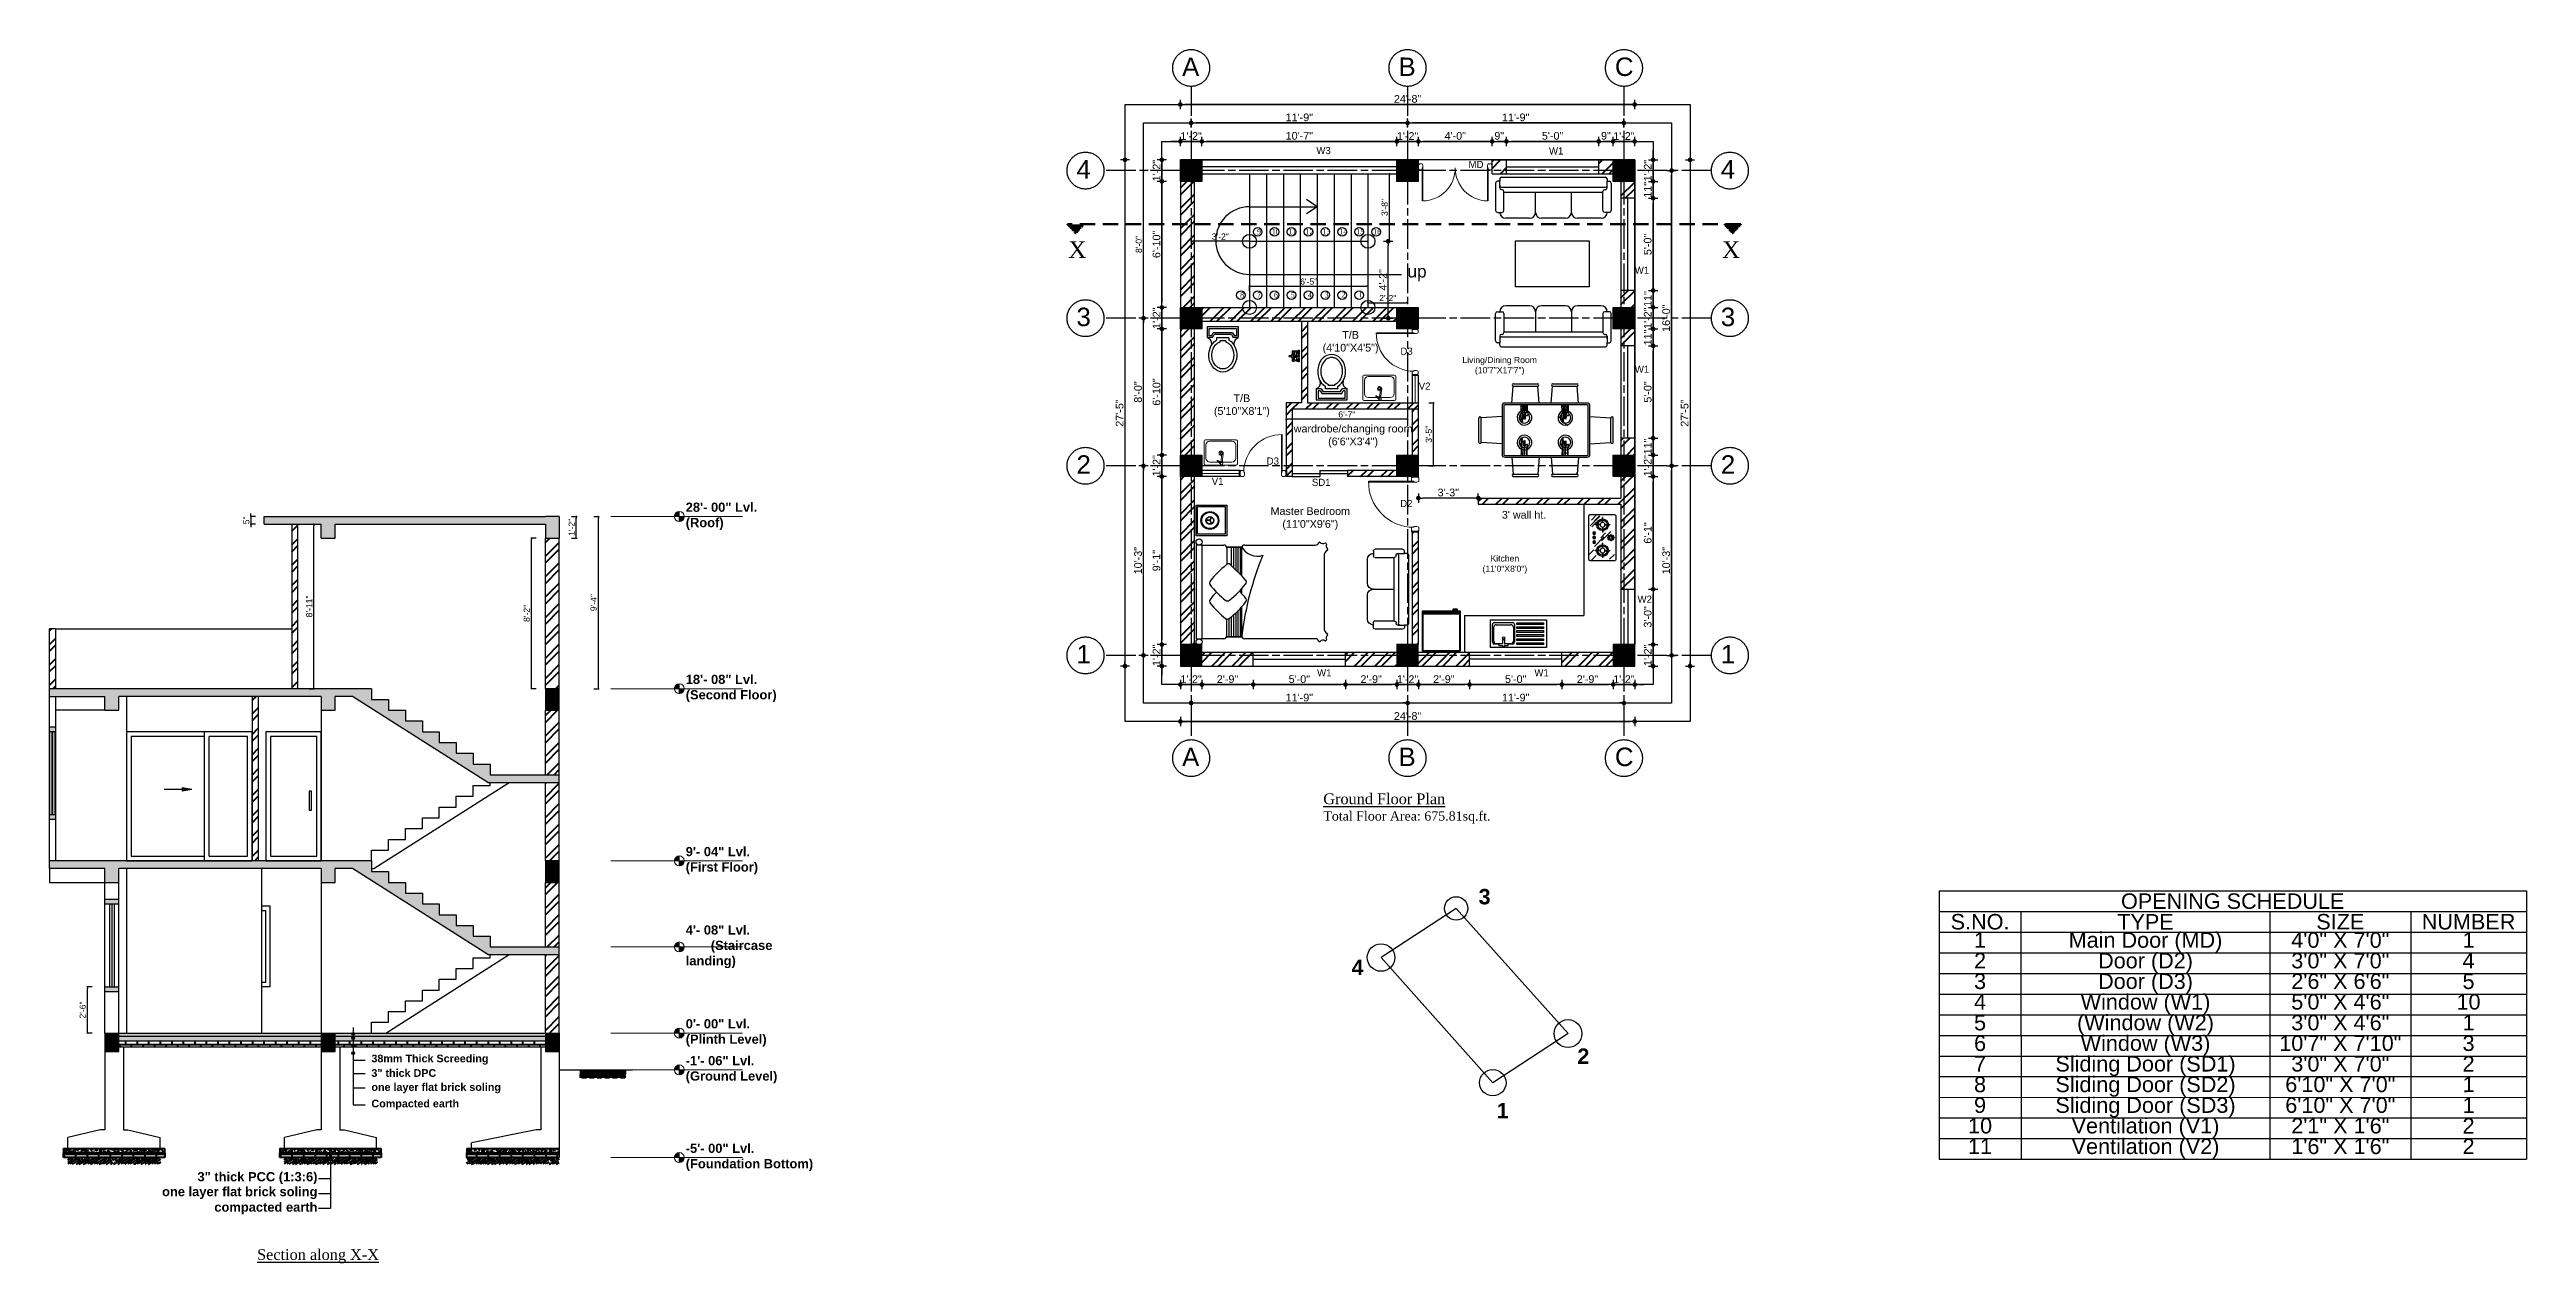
# Model space of a CAD drawing. Header units: inches. Extents: x 115570 to 265311, y 61168 to 314550.
# Drawn here: x 149531 to 151142, y 80785 to 81574 of the extents above; entities that cross this region are included whole.
import ezdxf

# ---------------------------------------------------------------- set-up
doc = ezdxf.new("R2010")
doc.units = ezdxf.units.IN
doc.header["$MEASUREMENT"] = 0
for name, pattern in [('ACAD_ISO08W100', [36, 24, -3, 6, -3]), ('CHAIN', [0.3543, 0.2362, -0.0295, 0.0591, -0.0295]), ('DASHED', [0.75, 0.5, -0.25]), ('HIDDEN', [0.375, 0.25, -0.125])]:
    doc.linetypes.add(name, pattern=pattern)
doc.layers.get('0').update_dxf_attribs({"lineweight": 25})
for name, color, linetype, lineweight in [('0 dimension lines', 4, 'Continuous', 18), ('0 Hidden Line-0.09', 34, 'HIDDEN', 9), ('0 wall', 7, 'Continuous', 40), ('Dimension-0.13', 114, 'Continuous', 13), ('DL', 4, 'Continuous', 18), ('hatch', 9, 'Continuous', 9), ('Section Line (ISO)', 7, 'CHAIN', 70), ('Text-0.2', 7, 'Continuous', 20)]:
    doc.layers.add(name, color=color, linetype=linetype, lineweight=lineweight)
doc.layers.add('0_center line', color=4, linetype='ACAD_ISO08W100', transparency=0.5)
doc.layers.add('doors and windows', color=240, linetype='Continuous')
doc.styles.add('arial', font='arial.ttf')
doc.styles.add('arial.', font='arial.ttf')
doc.styles.add('bimal', font='comic.ttf')
doc.styles.get("Standard").update_dxf_attribs({"font": 'arial.ttf'})
doc.dimstyles.new('boundary wall dimension line', dxfattribs={"dimscale": 0, "dimtxt": 4, "dimasz": 1, "dimexe": 0.5, "dimexo": 3, "dimgap": 1, "dimtad": 1, "dimdec": 0, "dimrnd": 0.25, "dimzin": 3, "dimdsep": 46, "dimlunit": 4, "dimtxsty": 'arial.', "dimblk": 'DOT', "dimcen": 3, "dimdle": 6, "dimclrd": 4, "dimclre": 256, "dimclrt": 7, "dimazin": 0, "dimtfac": 1, "dimtdec": 0, "dimtix": 1, "dimtmove": 2, "dimatfit": 3, "dimfxl": 3, "dimfxlon": 1, "dimtolj": 1, "dimtzin": 0, "dimlwd": -1, "dimlwe": -1, "dimarcsym": 0})
doc.dimstyles.new('interior dimension', dxfattribs={"dimscale": 0, "dimtxt": 5, "dimasz": 3, "dimexe": 3, "dimexo": 3, "dimgap": 1, "dimtad": 1, "dimdec": 0, "dimrnd": 0.25, "dimzin": 3, "dimdsep": 46, "dimlunit": 4, "dimtxsty": 'arial.', "dimblk": 'DOT', "dimcen": 3, "dimdle": 6, "dimclrd": 4, "dimclre": 256, "dimclrt": 7, "dimazin": 0, "dimtfac": 1, "dimtdec": 0, "dimtix": 1, "dimtmove": 2, "dimatfit": 3, "dimfxl": 3, "dimfxlon": 1, "dimtolj": 1, "dimtzin": 0, "dimlwd": -1, "dimlwe": -1, "dimarcsym": 0})
pattern_1 = [(225, (28770.473, 44240.849), (6.6291261, -6.6291261), []), (225, (28766.053, 44240.849), (6.6291261, -6.6291261), [])]
pattern_2 = [(0, (28770.4727, 44240.8487), (0, 3.75), []), (90, (28770.473, 44240.849), (-7.5, 5e-16), [3.75, -3.75]), (90, (28774.223, 44240.849), (-7.5, 5e-16), [-3.75, 3.75])]
pattern_3 = [(45, (43013.2385, 46726.909), (-6.6291261, 6.6291261), []), (45, (43017.658, 46726.909), (-6.6291261, 6.6291261), [])]

msp = doc.modelspace()

# ---------------------------------------------------------------- texts
at = {"ltscale": 100, "transparency": 33554687}
for s, width, gutter_width, heights, insert, char_height, attachment_point in [('{\\fTimes New Roman|b0|i0|c0|p18;9}', 41.3853, 148.67, [31.46], (150316.67, 81457.58), 3.36, 1), ('{\\fTimes New Roman|b0|i0|c0|p18;10}', 41.3853, 148.67, [31.46], (150326.27, 81457.58), 3.36, 1), ('{\\fTimes New Roman|b0|i0|c0|p18;11}', 41.3853, 148.67, [31.46], (150337.27, 81457.58), 3.36, 1), ('{\\fTimes New Roman|b0|i0|c0|p18;12}', 41.3853, 148.67, [31.46], (150348.27, 81457.58), 3.36, 1), ('{\\fTimes New Roman|b0|i0|c0|p18;13}', 41.3853, 148.67, [31.46], (150359.27, 81457.58), 3.36, 1), ('{\\fTimes New Roman|b0|i0|c0|p18;14}', 41.3853, 148.67, [31.46], (150370.27, 81457.58), 3.36, 1), ('{\\fTimes New Roman|b0|i0|c0|p18;15}', 41.3853, 148.67, [31.46], (150381.27, 81457.58), 3.36, 1), ('{\\fTimes New Roman|b0|i0|c0|p18;16}', 41.3853, 148.67, [31.46], (150392.27, 81457.58), 3.36, 1), ('{\\fTimes New Roman|b0|i0|c0|p18;X}', 98.4822, 36, [0], (150205.69, 81438.8), 10.8, 9), ('{\\fTimes New Roman|b0|i0|c0|p18;X}', 98.4822, 36, [0], (150619.07, 81438.8), 10.8, 7), ('{\\fTimes New Roman|b0|i0|c0|p18;8}', 41.3853, 148.67, [31.46], (150305.67, 81416.43), 3.36, 1), ('{\\fTimes New Roman|b0|i0|c0|p18;7}', 41.3853, 148.67, [31.46], (150316.67, 81416.43), 3.36, 1), ('{\\fTimes New Roman|b0|i0|c0|p18;6}', 41.3853, 148.67, [31.46], (150327.67, 81416.43), 3.36, 1), ('{\\fTimes New Roman|b0|i0|c0|p18;5}', 41.3853, 148.67, [31.46], (150338.67, 81416.43), 3.36, 1), ('{\\fTimes New Roman|b0|i0|c0|p18;4}', 41.3853, 148.67, [31.46], (150349.67, 81416.43), 3.36, 1), ('{\\fTimes New Roman|b0|i0|c0|p18;3}', 41.3853, 148.67, [31.46], (150360.67, 81416.43), 3.36, 1), ('{\\fTimes New Roman|b0|i0|c0|p18;2}', 41.3853, 148.67, [31.46], (150371.67, 81416.43), 3.36, 1), ('{\\fTimes New Roman|b0|i0|c0|p18;1}', 41.3853, 148.67, [31.46], (150382.67, 81416.43), 3.36, 1), ('{\\fTimes New Roman|b0|i0|c0|p18;\\H1.16667x;\\LGround Floor Plan\\P\\H0.85714x;\\lTotal Floor Area: 675.81sq.ft.}', 234.2886, 148.67, [31.46], (150359.78, 81090.48), 6, 1), ('{\\fTimes New Roman|b0|i0|c0|p18;\\H1.16667x;\\LSection along X-X}', 234.2886, 148.67, [31.46], (149666.32, 80794.04), 6, 1)]:
    msp.add_mtext_dynamic_manual_height_columns(s, width=width, gutter_width=gutter_width, heights=heights, dxfattribs=dict(at, insert=insert, char_height=char_height, attachment_point=attachment_point))
at = {"insert": (150414.52, 81434.09), "char_height": 8, "attachment_point": 1}
msp.add_mtext_dynamic_manual_height_columns('up', width=0.2884, gutter_width=62.31, heights=[0], dxfattribs=at)
at = {"attachment_point": 2}
for s, insert, char_height in [('T/B\\P(4\'10"X4\'5")', (150377.51, 81391.27), 5), ('Living/Dining Room\\P(10\'7"X17\'7")', (150474.48, 81374.46), 4), ('T/B\\P(5\'10"X8\'1")', (150306.8, 81350.07), 5), ('wardrobe/changing room\\P(6\'6"X3\'4")', (150379.16, 81330.29), 5), ('Master Bedroom\\P(11\'0"X9\'6")', (150351.31, 81276.62), 5), ("3' wall ht.", (150490.38, 81274.23), 5), ('Kitchen\\P(11\'0"X8\'0")', (150477.85, 81245.34), 4)]:
    msp.add_mtext(s, dxfattribs=dict(at, insert=insert, char_height=char_height))
at = {"layer": '0_center line', "ltscale": 100, "transparency": 33554687}
for s, p in [('A', (150267.94, 81557.18)), ('B', (150408.69, 81557.18)), ('C', (150549.44, 81557.18)), ('4', (150199.24, 81490.44)), ('4', (150618.34, 81490.44)), ('3', (150199.24, 81394.44)), ('3', (150618.34, 81394.44)), ('2', (150199.24, 81298.44)), ('2', (150618.34, 81298.44)), ('1', (150199.24, 81175.1)), ('1', (150618.34, 81175.1)), ('A', (150267.94, 81108.28)), ('B', (150408.69, 81108.28)), ('C', (150549.44, 81108.28))]:
    msp.add_text(s, height=12, rotation=359.92866, dxfattribs=at).set_placement(p)
at = {"layer": 'doors and windows', "ltscale": 201, "transparency": 33554687, "char_height": 4.667, "width": 27.9727, "attachment_point": 3, "style": 'bimal'}
for s, insert in [('W3', (150364.63, 81510.98)), ('MD', (150463.97, 81501.96)), ('W1', (150515.94, 81510.7)), ('W1', (150571.75, 81433.22)), ('D3', (150417.91, 81380.48)), ('V2', (150429.49, 81357.75)), ('W1', (150571.75, 81368.75)), ('D3', (150330.94, 81309.02)), ('V1', (150294.86, 81295.87)), ('SD1', (150364.5, 81295.18)), ('D2', (150417.76, 81281.4)), ('W2', (150573.51, 81219.16)), ('W1', (150365.1, 81171.3)), ('W1', (150506.43, 81171.3))]:
    msp.add_mtext(s, dxfattribs=dict(at, insert=insert))
at = {"layer": 'Text-0.2', "ltscale": 80, "transparency": 33554687, "style": 'arial'}
for s, insert, char_height, width, attachment_point in [('{\\fArial|b1|i0|c0|p34;28\'- 00" Lvl.                                                         (Roof)} ', (149945.1, 81270.75), 6, 61.8082, 4), ('{\\fArial|b1|i0|c0|p34;18\'- 08" Lvl.                                                         (Second Floor)} ', (149945.1, 81158.75), 6, 61.8082, 4), ('{\\fArial|b1|i0|c0|p34;9\'- 04" Lvl.                                                         (First Floor)}', (149945.1, 81046.75), 6, 61.8082, 4), ('{\\fArial|b1|i0|c0|p34;3}', (150468.56, 81023.27), 10, 77.5526, 6), ('{\\fArial|b1|i0|c0|p34;4\'- 08" Lvl.                                                         (Staircase landing)} ', (149945.1, 80990.75), 6, 77.5526, 4), ('{\\fArial|b1|i0|c0|p34;4}', (150385.97, 80977.36), 10, 77.5526, 6), ('{\\fArial|b1|i0|c0|p34;0\'- 00" Lvl.                                                         (Plinth Level)} ', (149945.1, 80934.75), 6, 61.8082, 4), ('\\pi-15,l20,t20;{\\fArial|b1|i0|c0|p34;38mm Thick Screeding }', (149735.69, 80917.31), 5, 210.2821, 4), ('{\\fArial|b1|i0|c0|p34;-1\'- 06" Lvl.                                                         (Ground Level)} ', (149945.1, 80910.78), 6, 61.8082, 4), ('{\\fArial|b1|i0|c0|p34;2}', (150532.82, 80919.58), 10, 77.5526, 6), ('\\pi-15,l20,t20;{\\fArial|b1|i0|c0|p34;3" thick DPC}', (149735.69, 80908.59), 5, 210.2821, 4), ('\\pi-15,l20,t20;{\\fArial|b1|i0|c0|p34;one layer flat brick soling}', (149735.69, 80898.72), 5, 210.2821, 4), ('\\pi-15,l20,t20;{\\fArial|b1|i0|c0|p34;Compacted earth}', (149735.69, 80888.02), 5, 210.2821, 4), ('{\\fArial|b1|i0|c0|p34;1} ', (150480.38, 80884.16), 10, 77.5526, 6), ('{\\fArial|b1|i0|c0|p34;-5\'- 00" Lvl.                                                         (Foundation Bottom)} ', (149945.1, 80853.75), 6, 88.9618, 4), ('\\pi-18,l24,t24;{\\fArial|b1|i0|c0|p34;3" thick PCC (1:3:6)}', (149705.58, 80840.27), 6, 91.4399, 6), ('\\pi-18,l24,t24;{\\fArial|b1|i0|c0|p34;one layer flat brick soling }', (149705.58, 80830.56), 6, 213.9065, 6), ('\\pi-18,l24,t24;{\\fArial|b1|i0|c0|p34;compacted earth}', (149705.58, 80820.51), 6, 91.4399, 6)]:
    msp.add_mtext(s, dxfattribs=dict(at, insert=insert, char_height=char_height, width=width, attachment_point=attachment_point))

# ---------------------------------------------------------------- blocks, each defined once
blk = doc.blocks.new('A$C491C4D06')
at = {"layer": 'Dimension-0.13'}
for points in [[(0, 0), (0, 250, 0.4142136), (-250, 0)], [(0, -250, 0.4142136), (250, 0), (0, 0)]]:
    blk.add_hatch(color=256, dxfattribs=at).paths.add_polyline_path(points)
for p, q in [((0, -250), (0, 250)), ((-250, 0), (2739, 0))]:
    blk.add_line(p, q, dxfattribs=at)
blk.add_circle((0, 0), 250, dxfattribs=at)
blk = doc.blocks.new('_Dot')
at = {"color": 0, "linetype": 'ByBlock', "lineweight": -2}
blk.add_line((-0.5, 0), (-1, 0), dxfattribs=at)
at = {"color": 0, "linetype": 'ByBlock', "const_width": 0.5}
blk.add_lwpolyline([(-0.25, 0, 1), (0.25, 0, 1)], format="xyb", close=True, dxfattribs=at)
blk = doc.blocks.new('*D329')
at = {"transparency": 16777216}
for p, q in [((149559, 80964.6), (149555.5, 80964.6)), ((149559, 80934.6), (149555.5, 80934.6))]:
    blk.add_line(p, q, dxfattribs=at)
at = {"color": 4, "transparency": 16777216}
blk.add_line((149556, 80935.6), (149556, 80963.6), dxfattribs=at)
at = {"layer": 'Defpoints', "color": 0, "transparency": 16777216}
for p in [(149556, 80964.6), (149567.3, 80964.6), (149567.3, 80934.6)]:
    blk.add_point(p, dxfattribs=at)
at = {"color": 4, "transparency": 16777216}
for p, rotation in [((149556, 80964.6), 90), ((149556, 80934.6), 270)]:
    blk.add_blockref('_Dot', p, dxfattribs=dict(at, rotation=rotation))
at = {"color": 7, "transparency": 16777216, "insert": (149552.9, 80949.6), "char_height": 4, "attachment_point": 5, "rotation": 90, "style": 'arial.'}
blk.add_mtext('\\A1;2\'-6"', dxfattribs=at)
blk = doc.blocks.new('*T328')
at = {"color": 0, "linetype": 'ByBlock', "lineweight": -2, "transparency": 16777216}
for p, q in [((0, 0), (382.1, 0)), ((0, 0), (0, -174.5)), ((382.1, 0), (382.1, -174.5)), ((0, -13.4), (382.1, -13.4)), ((53.3, -13.4), (53.4, -174.5)), ((215.2, -13.4), (215.2, -174.5)), ((306.8, -13.4), (306.8, -174.5)), ((0, -26.9), (382.1, -26.8)), ((0, -40.3), (382.1, -40.3)), ((0, -53.7), (382.1, -53.7)), ((0, -67.1), (382.1, -67.1)), ((0, -80.6), (382.1, -80.5)), ((0, -94), (382.1, -94)), ((0, -107.4), (382.1, -107.4)), ((0, -120.8), (382.1, -120.8)), ((0, -134.3), (382.1, -134.2)), ((0, -147.7), (382.1, -147.7)), ((0, -161.1), (382.1, -161.1)), ((0, -174.5), (382.1, -174.5))]:
    blk.add_line(p, q, dxfattribs=at)
at = {"color": 0, "transparency": 16777216, "rotation": 0.0006}
for s, insert, char_height, width, attachment_point in [('S.NO.', (26.7, -20.1), 10.06, 53.343, 5), ('TYPE', (134.3, -20.1), 10.06, 161.846, 5), ('OPENING SCHEDULE', (191, -6.7), 10.064, 382.054, 5), ('SIZE', (261, -20.1), 10.06, 91.564, 5), ('NUMBER', (344.4, -20.1), 10.06, 75.281, 5), ('1', (26.7, -26.9), 10.1, 53.343, 2), ('Main Door (MD)', (134.3, -26.9), 10.064, 161.846, 2), ('4\'0" X 7\'0"', (261, -26.9), 10.064, 91.564, 2), ('1', (344.4, -26.9), 10.1, 75.281, 2), ('2', (26.7, -40.3), 10.1, 53.343, 2), ('Door (D2)', (134.3, -40.3), 10.06, 161.846, 2), ('3\'0" X 7\'0"', (261, -40.3), 10.064, 91.564, 2), ('4', (344.4, -40.3), 10.1, 75.281, 2), ('3', (26.7, -53.7), 10.1, 53.343, 2), ('Door (D3)', (134.3, -53.7), 10.06, 161.846, 2), ('2\'6" X 6\'6"', (261, -53.7), 10.064, 91.564, 2), ('5', (344.4, -53.7), 10.1, 75.281, 2), ('4', (26.7, -67.1), 10.1, 53.343, 2), ('(Window (W2)', (134.3, -80.6), 10.064, 161.846, 2), ('Window (W1)', (134.3, -67.1), 10.064, 161.846, 2), ('5\'0" X 4\'6"', (261, -67.1), 10.064, 91.564, 2), ('3\'0" X 4\'6"', (261, -80.6), 10.064, 91.564, 2), ('10', (344.4, -67.1), 10.06, 75.281, 2), ('5', (26.7, -80.6), 10.1, 53.343, 2), ('6', (26.7, -94), 10.1, 53.343, 2), ('Window (W3)', (134.3, -94), 10.064, 161.846, 2), ('10\'7" X 7\'10"', (261, -94), 10.064, 91.564, 2), ('3', (344.4, -94), 10.1, 75.281, 2), ('1', (344.4, -80.6), 10.1, 75.281, 2), ('7', (26.7, -107.4), 10.1, 53.343, 2), ('Sliding Door (SD1)', (134.3, -107.4), 10.064, 161.846, 2), ('3\'0" X 7\'0"', (261, -107.4), 10.064, 91.564, 2), ('2', (344.4, -107.4), 10.1, 75.281, 2), ('8', (26.7, -120.8), 10.1, 53.343, 2), ('Sliding Door (SD2)', (134.3, -120.8), 10.064, 161.846, 2), ('6\'10" X 7\'0"', (261, -120.8), 10.064, 91.564, 2), ('1', (344.4, -120.8), 10.1, 75.281, 2), ('9', (26.7, -134.3), 10.1, 53.343, 2), ('Sliding Door (SD3)', (134.3, -134.3), 10.064, 161.846, 2), ('6\'10" X 7\'0"', (261, -134.3), 10.064, 91.564, 2), ('1', (344.4, -134.3), 10.1, 75.281, 2), ('10', (26.7, -147.7), 10.06, 53.343, 2), ('Ventilation (V1)', (134.3, -147.7), 10.064, 161.846, 2), ('Ventilation (V2)', (134.3, -161.1), 10.064, 161.846, 2), ('2\'1" X 1\'6" ', (261, -147.7), 10.064, 91.564, 2), ('1\'6" X 1\'6"', (261, -161.1), 10.064, 91.564, 2), ('2', (344.4, -147.7), 10.1, 75.281, 2), ('2', (344.4, -161.1), 10.1, 75.281, 2), ('11', (26.7, -161.1), 10.06, 53.343, 2)]:
    blk.add_mtext(s, dxfattribs=dict(at, insert=insert, char_height=char_height, width=width, attachment_point=attachment_point))
blk = doc.blocks.new('A$C64847A4C')
for p, q in [((24, 337), (101, 414)), ((377, 411), (372, 411)), ((10, 41), (87, 118)), ((53, 225), (53, 220)), ((101, 2), (178, 79)), ((232, 89), (387, 244)), ((284, 225), (284, 220)), ((321, 203), (476, 357)), ((377, 306), (372, 306)), ((374, 194), (452, 271)), ((427, 360), (427, 355)), ((466, 225), (466, 220)), ((550, 48), (627, 125)), ((568, 22), (722, 177)), ((587, 340), (582, 340)), ((587, 104), (582, 104)), ((651, 92), (728, 170)), ((661, 42), (739, 119)), ((702, 225), (702, 220))]:
    blk.add_line(p, q)
at = {"ltscale": 0.18}
for p, q in [((372, 385), (372, 411)), ((377, 385), (377, 411)), ((120, 225), (53, 225)), ((120, 220), (53, 220)), ((163, 340), (168, 340)), ((163, 267), (163, 340)), ((163, 177), (163, 104)), ((163, 104), (168, 104)), ((168, 267), (168, 340)), ((168, 177), (168, 104)), ((210, 225), (284, 225)), ((210, 220), (284, 220)), ((299, 100), (299, 69)), ((307, 100), (307, 69)), ((348, 360), (322, 360)), ((322, 355), (322, 360)), ((348, 355), (322, 355)), ((372, 330), (372, 306)), ((372, 100), (372, 69)), ((377, 330), (377, 306)), ((380, 100), (380, 69)), ((402, 360), (427, 360)), ((402, 355), (427, 355)), ((443, 100), (443, 69)), ((451, 100), (451, 69)), ((540, 225), (466, 225)), ((540, 220), (466, 220)), ((582, 267), (582, 340)), ((582, 177), (582, 104)), ((587, 267), (587, 340)), ((587, 177), (587, 104)), ((630, 225), (702, 225)), ((630, 220), (702, 220))]:
    blk.add_line(p, q, dxfattribs=at)
blk.add_lwpolyline([(20, 0), (730, 0, 0.414214), (750, 20), (750, 420, 0.414214), (730, 440), (20, 440, 0.414214), (0, 420), (0, 20, 0.414214)], format="xyb", close=True)
for centre in [(89, 248), (95, 261), (346, 386), (509, 248), (515, 261)]:
    blk.add_circle(centre, 3.73)
for centre, radius in [((165, 222), 39), ((303, 84), 22.5), ((375, 357), 22.4), ((376, 84), 22.5), ((447, 84), 22.5), ((585, 222), 39)]:
    blk.add_circle(centre, radius, dxfattribs=at)
for centre, radius, start, end in [((375, 357), 47.4, 93.0255, 176.9745), ((375, 357), 47.4, 3.0255, 86.9745), ((165, 222), 95, 91.5918, 178.4082), ((165, 222), 95, 181.5918, 268.4082), ((165, 222), 75, 91.9102, 178.0898), ((165, 222), 75, 181.9102, 268.0898), ((119, 222), 2.64, 288.751, 71.249), ((165, 267), 2.52, 186.7354, 353.2646), ((165, 222), 95, 1.5918, 88.4082), ((165, 222), 75, 1.9102, 88.0898), ((165, 222), 95, 271.5918, 358.4082), ((165, 222), 75, 271.9102, 358.0898), ((211, 222), 2.67, 110.5507, 249.4493), ((303, 84), 18.5, 111.3237, 248.6763), ((297, 100), 2, 0, 111.3237), ((297, 69), 2, 248.6763, 0), ((309, 100), 2, 68.6763, 180), ((309, 69), 2, 180, 291.3237), ((303, 84), 18.5, 291.3237, 68.6763), ((375, 357), 47.4, 183.0255, 266.9745), ((375, 357), 37.4, 93.8363, 176.1637), ((375, 357), 37.4, 183.8363, 266.1637), ((347, 357), 2.62, 287.6318, 72.3682), ((376, 84), 18.5, 111.3237, 248.6763), ((370, 100), 2, 0, 111.3237), ((370, 69), 2, 248.6763, 0), ((375, 385), 2.52, 187.9505, 352.0495), ((375, 330), 2.5, 358.3317, 181.6683), ((375, 357), 37.4, 3.8363, 86.1637), ((375, 357), 37.4, 273.8363, 356.1637), ((375, 357), 47.4, 273.0255, 356.9745), ((382, 100), 2, 68.6763, 180), ((382, 69), 2, 180, 291.3237), ((376, 84), 18.5, 291.3237, 68.6763), ((403, 357), 2.52, 97.2236, 262.7764), ((447, 84), 18.5, 111.3237, 248.6763), ((441, 100), 2, 0, 111.3237), ((441, 69), 2, 248.6763, 0), ((453, 100), 2, 68.6763, 180), ((453, 69), 2, 180, 291.3237), ((447, 84), 18.5, 291.3237, 68.6763), ((585, 222), 95, 91.5918, 178.4082), ((585, 222), 95, 181.5918, 268.4082), ((585, 222), 75, 91.9102, 178.0898), ((585, 222), 75, 181.9102, 268.0898), ((539, 222), 2.63, 288.412, 71.588), ((585, 267), 2.51, 183.9579, 356.0421), ((585, 176), 2.63, 17.9418, 162.0582), ((585, 222), 75, 1.9102, 88.0898), ((585, 222), 75, 271.9102, 358.0898), ((585, 222), 95, 1.5918, 88.4082), ((585, 222), 95, 271.5918, 358.4082), ((630, 222), 2.58, 104.2945, 255.7055)]:
    blk.add_arc(centre, radius, start, end, dxfattribs=at)
blk.add_arc((165, 176), 2.69, 21.7885, 158.2115)
blk = doc.blocks.new('A$C27DD639B')
for p, q in [((0, 0), (0, 450)), ((0, 450), (916, 450)), ((630, 383), (630, 423)), ((630, 423), (675, 423)), ((675, 423), (675, 411)), ((725, 412), (725, 423)), ((725, 423), (770, 423)), ((770, 423), (770, 383)), ((916, 0), (916, 450)), ((51, 372), (51, 400)), ((51, 400), (486, 400)), ((486, 372), (51, 372)), ((51, 307), (51, 335)), ((51, 335), (486, 335)), ((486, 307), (51, 307)), ((51, 240), (51, 268)), ((51, 268), (486, 268)), ((486, 240), (51, 240)), ((51, 175), (51, 203)), ((51, 203), (486, 203)), ((486, 175), (51, 175)), ((51, 113), (51, 141)), ((51, 141), (486, 141)), ((486, 113), (51, 113)), ((51, 48), (51, 76)), ((51, 76), (486, 76)), ((486, 48), (51, 48)), ((486, 400), (486, 372)), ((486, 335), (486, 307)), ((486, 268), (486, 240)), ((486, 203), (486, 175)), ((486, 141), (486, 113)), ((486, 76), (486, 48)), ((521, 74), (521, 364)), ((541, 118), (541, 348)), ((551, 394), (630, 394)), ((851, 44), (551, 44)), ((581, 388), (630, 388)), ((821, 78), (581, 78)), ((675, 383), (630, 383)), ((675, 394), (675, 383)), ((683, 319), (683, 382)), ((714, 319), (683, 319)), ((714, 380), (714, 319)), ((725, 383), (725, 394)), ((770, 383), (725, 383)), ((770, 394), (851, 394)), ((770, 388), (821, 388)), ((861, 348), (861, 118)), ((881, 364), (881, 74)), ((916, 0), (0, 0))]:
    blk.add_line(p, q)
blk.add_circle((700, 294), 20.1)
for centre, radius, start, end in [((700, 403), 26.7, 19.9093, 161.5199), ((551, 364), 30, 90, 180), ((551, 74), 30, 180, 270), ((581, 348), 40, 90, 180), ((581, 118), 40, 180, 270), ((700, 403), 26.7, 198.4801, 230.0288), ((700, 403), 26.7, 301.5638, 340.0907), ((821, 348), 40, 0, 90), ((821, 118), 40, 270, 0), ((851, 364), 30, 0, 90), ((851, 74), 30, 270, 0)]:
    blk.add_arc(centre, radius, start, end)
blk = doc.blocks.new('main door (GF)')
at = {"layer": 'hatch', "color": 8, "transparency": 33554687, "extrusion": (0, 0, -1)}
for p, q in [((1199.6, 1872.2), (1199.6, 1892.4)), ((1200.1, 1870.9), (1200.1, 1892.4)), ((1242.1, 1870.9), (1242.1, 1892.4)), ((1242.6, 1872.2), (1242.6, 1892.4)), ((1197.1, 1868.2), (1197.1, 1872.2)), ((1197.1, 1871.7), (1197.6, 1871.7)), ((1197.6, 1872.2), (1199.6, 1872.2)), ((1197.6, 1872.2), (1197.6, 1871.7)), ((1199.6, 1872.2), (1199.6, 1870.9)), ((1199.6, 1870.9), (1200.1, 1870.9)), ((1199.6, 1868.2), (1200.1, 1869.4)), ((1200.1, 1870.9), (1200.1, 1869.4)), ((1242.1, 1870.9), (1242.1, 1869.4)), ((1242.6, 1870.9), (1242.1, 1870.9)), ((1242.6, 1868.2), (1242.1, 1869.4)), ((1244.6, 1872.2), (1242.6, 1872.2)), ((1242.6, 1872.2), (1242.6, 1870.9)), ((1244.6, 1872.2), (1244.6, 1871.7)), ((1245.1, 1871.7), (1244.6, 1871.7)), ((1245.1, 1872.2), (1245.1, 1868.2)), ((1245.1, 1868.2), (1245.1, 1872.2)), ((1197.1, 1868.7), (1197.6, 1868.7)), ((1197.1, 1868.2), (1199.6, 1868.2)), ((1197.6, 1868.7), (1197.6, 1868.2)), ((1245.1, 1868.2), (1242.6, 1868.2)), ((1244.6, 1868.7), (1244.6, 1868.2)), ((1245.1, 1868.7), (1244.6, 1868.7))]:
    blk.add_line(p, q, dxfattribs=at)
at = {"layer": 'hatch', "color": 8, "transparency": 33554687}
for centre, start, end in [((1199.6, 1870.9), 0.0003, 88.6671), ((1242.6, 1870.9), 91.3329, 179.9997)]:
    blk.add_arc(centre, 21.5, start, end, dxfattribs=at)
blk = doc.blocks.new('Fridge')
at = {"color": 0, "transparency": 33554687}
blk.add_lwpolyline([(3265.8, 1882.7), (3289.8, 1882.7), (3289.8, 1856.7), (3265.8, 1856.7)], close=True, dxfattribs=at)
blk.add_lwpolyline([(3269.8, 1856.7), (3269.8, 1855.5), (3267.8, 1855.5), (3267.8, 1856.7)], dxfattribs=at)
at = {"layer": '0 wall', "transparency": 33554687}
for p, q in [((3289.8, 1858.3), (3265.8, 1858.3)), ((3289.8, 1858), (3265.8, 1858))]:
    blk.add_line(p, q, dxfattribs=at)
blk = doc.blocks.new('A$C1B254B08')
at = {"lineweight": 5}
for p, q in [((20, 414), (279, 414)), ((279, 414), (518, 414)), ((0, 20), (0, 394)), ((26, 88), (26, 301)), ((90, 365), (233, 365)), ((448, 24), (90, 24)), ((275, 340), (283, 262)), ((303, 264), (295, 341)), ((296, 365), (448, 365)), ((512, 301), (512, 88)), ((538, 394), (538, 20)), ((518, 0), (20, 0))]:
    blk.add_line(p, q, dxfattribs=at)
for centre, radius, start, end in [((20, 394), 20, 90, 180), ((281, 388), 20, 287.3785, 143.4412), ((518, 394), 20, 0, 90), ((20, 20), 20, 180, 270), ((90, 301), 64, 90, 180), ((90, 88), 64, 180, 270), ((218, 344), 6.64, 127.3, 303.5198), ((60, 552), 255, 307.3, 323.4412), ((220, 344), 4.91, 158.9292, 241.9125), ((363, 126), 255, 107.3785, 123.5198), ((274, 220), 34.6, 74.3543, 12.1381), ((190, 438), 86.6, 305.6689, 327.1701), ((298, 286), 86.6, 103.6496, 125.1509), ((274, 220), 16.8, 61.4601, 4.8579), ((280, 388), 16.2, 164.0084, 277.235), ((175, 330), 100, 5.6774, 19.0453), ((247, 350), 29.3, 4.1711, 27.9133), ((183, 252), 100, 351.175, 5.6774), ((296, 235), 13.9, 171.175, 20.1799), ((296, 235), 8.12, 213.7198, 15.8006), ((321, 356), 29.3, 157.8104, 186.3174), ((295, 240), 7.59, 64.4884, 123.7412), ((395, 351), 100, 162.1904, 185.6775), ((403, 274), 100, 185.6775, 200.1799), ((448, 301), 64, 0, 90), ((448, 88), 64, 270, 0), ((518, 20), 20, 270, 0)]:
    blk.add_arc(centre, radius, start, end, dxfattribs=at)
blk = doc.blocks.new('d2')
at = {"layer": '0 wall'}
for p, q in [((0, 4), (0, 0)), ((30, 0), (30, 4))]:
    blk.add_line(p, q, dxfattribs=at)
at = {"layer": 'hatch', "color": 8}
for p, q in [((2.5, 4), (2.5, 27.2)), ((3, 2.8), (3, 27.3)), ((2.5, 4), (0, 4)), ((0.5, 3.5), (0, 3.5)), ((0.5, 0.5), (0, 0.5)), ((0.5, 4), (0.5, 3.5)), ((0.5, 0.5), (0.5, 0)), ((2.5, 0), (0.5, 0)), ((2.5, 4), (2.5, 2.8)), ((3, 2.8), (2.5, 2.8)), ((2.5, 0), (3, 1.2)), ((3, 2.8), (3, 1.2)), ((27, 2.8), (27.5, 2.8)), ((27, 2.8), (27, 1.2)), ((27.5, 0), (27, 1.2)), ((27.5, 4), (27.5, 2.8)), ((27.5, 4), (30, 4)), ((27.5, 0), (29.5, 0)), ((29.5, 4), (29.5, 3.5)), ((29.5, 3.5), (30, 3.5)), ((29.5, 0.5), (30, 0.5)), ((29.5, 0.5), (29.5, 0))]:
    blk.add_line(p, q, dxfattribs=at)
blk.add_arc((2.9, 2.7), 24.6, 0.2201, 90.9446, dxfattribs=at)
blk = doc.blocks.new('A$C02A636C4')
for p, q in [((0, 0.572), (0, 0.126)), ((0.068, 0.601), (0.029, 0.601)), ((0.068, 0.64), (0.068, 0.601)), ((0.068, 0.533), (0.068, 0.601)), ((0.068, 0.495), (0.068, 0.543)), ((1.203, 0.669), (0.097, 0.669)), ((1.203, 0.504), (0.097, 0.504)), ((0.107, 0.466), (0.097, 0.466)), ((0.136, 0.126), (0.136, 0.436)), ((1.164, 0.427), (0.136, 0.427)), ((0.65, 0.097), (0.65, 0.427)), ((1.164, 0.126), (1.164, 0.436)), ((1.193, 0.466), (1.203, 0.466)), ((1.232, 0.64), (1.232, 0.601)), ((1.232, 0.601), (1.271, 0.601)), ((1.232, 0.533), (1.232, 0.601)), ((1.232, 0.495), (1.232, 0.543)), ((1.3, 0.572), (1.3, 0.126)), ((0.029, 0.097), (0.107, 0.097)), ((0.165, 0), (0.553, 0)), ((0.747, 0), (1.135, 0)), ((1.271, 0.097), (1.193, 0.097))]:
    blk.add_line(p, q)
for centre, radius, start, end in [((0.029, 0.572), 0.0291, 90, 180), ((0.097, 0.64), 0.0291, 90, 180), ((0.097, 0.533), 0.0291, 180, 270), ((0.097, 0.495), 0.0291, 180, 270), ((0.107, 0.436), 0.0291, 0, 90), ((1.193, 0.436), 0.0291, 90, 180), ((1.203, 0.64), 0.0291, 0, 90), ((1.203, 0.533), 0.0291, 270, 0), ((1.203, 0.495), 0.0291, 270, 0), ((1.271, 0.572), 0.0291, 0, 90), ((0.029, 0.126), 0.0291, 180, 270), ((0.165, 0.097), 0.097, 180, 270), ((0.107, 0.126), 0.0291, 270, 0), ((0.553, 0.097), 0.097, 270, 0), ((0.747, 0.097), 0.097, 180, 270), ((1.135, 0.097), 0.097, 270, 0), ((1.193, 0.126), 0.0291, 180, 270), ((1.271, 0.126), 0.0291, 270, 0)]:
    blk.add_arc(centre, radius, start, end)
blk = doc.blocks.new('A$C7C8779AE')
at = {"linetype": 'Continuous'}
for p, q in [((0, 0.74), (0, 0.56)), ((0.5, 0.74), (0, 0.74)), ((0, 0.56), (0.08, 0.56)), ((0.47, 0.71), (0.03, 0.71)), ((0.03, 0.71), (0.03, 0.59)), ((0.03, 0.59), (0.063, 0.59)), ((0.093, 0.64), (0.063, 0.59)), ((0.11, 0.61), (0.08, 0.56)), ((0.093, 0.64), (0.407, 0.64)), ((0.11, 0.61), (0.39, 0.61)), ((0.15, 0.557), (0.15, 0.52)), ((0.15, 0.557), (0.351, 0.557)), ((0.2, 0.507), (0.2, 0.488)), ((0.2, 0.507), (0.301, 0.507)), ((0.301, 0.507), (0.301, 0.488)), ((0.351, 0.557), (0.351, 0.52)), ((0.42, 0.56), (0.39, 0.61)), ((0.437, 0.59), (0.407, 0.64)), ((0.42, 0.56), (0.5, 0.56)), ((0.437, 0.59), (0.47, 0.59)), ((0.47, 0.59), (0.47, 0.71)), ((0.5, 0.56), (0.5, 0.74))]:
    blk.add_line(p, q, dxfattribs=at)
for centre, start, end in [((-0.039, 0.461), 344.642, 68.7339), ((0.539, 0.461), 111.2661, 195.358)]:
    blk.add_arc(centre, 0.106, start, end, dxfattribs=at)
blk.add_ellipse((0.251, 0.274), major_axis=(0, 0.274), ratio=0.828948, start_param=0.459479, end_param=5.823706, dxfattribs=at)
blk.add_open_spline([(0.2, 0.488), (0.17, 0.474), (0.164, 0.47), (0.151, 0.46), (0.144, 0.454), (0.13, 0.439), (0.123, 0.431), (0.111, 0.413), (0.106, 0.404), (0.096, 0.384), (0.091, 0.373), (0.084, 0.352), (0.081, 0.34), (0.076, 0.317), (0.075, 0.305), (0.073, 0.282), (0.073, 0.27), (0.074, 0.246), (0.076, 0.234), (0.08, 0.211), (0.083, 0.2), (0.09, 0.178), (0.095, 0.167), (0.104, 0.147), (0.11, 0.138), (0.122, 0.12), (0.128, 0.112), (0.142, 0.097), (0.149, 0.09), (0.165, 0.078), (0.173, 0.073), (0.189, 0.064), (0.197, 0.06), (0.214, 0.055), (0.222, 0.053), (0.239, 0.05), (0.248, 0.05), (0.266, 0.051), (0.276, 0.052), (0.296, 0.057), (0.306, 0.061), (0.325, 0.071), (0.335, 0.077), (0.353, 0.091), (0.361, 0.099), (0.377, 0.117), (0.384, 0.127), (0.398, 0.149), (0.404, 0.161), (0.414, 0.185), (0.418, 0.198), (0.424, 0.225), (0.426, 0.239), (0.428, 0.267), (0.428, 0.281), (0.426, 0.309), (0.424, 0.323), (0.418, 0.349), (0.414, 0.363), (0.404, 0.387), (0.398, 0.399), (0.385, 0.421), (0.378, 0.431), (0.362, 0.449), (0.353, 0.458), (0.338, 0.469), (0.332, 0.474), (0.301, 0.488)], degree=3, knots=[0.459479, 0.459479, 0.459479, 0.459479, 0.567422, 0.567422, 0.720865, 0.720865, 0.874307, 0.874307, 1.02775, 1.02775, 1.181192, 1.181192, 1.334635, 1.334635, 1.488077, 1.488077, 1.64152, 1.64152, 1.794963, 1.794963, 1.948405, 1.948405, 2.101848, 2.101848, 2.25529, 2.25529, 2.408733, 2.408733, 2.562175, 2.562175, 2.715618, 2.715618, 2.86906, 2.86906, 3.022503, 3.022503, 3.175946, 3.175946, 3.356457, 3.356457, 3.536968, 3.536968, 3.717479, 3.717479, 3.89799, 3.89799, 4.078501, 4.078501, 4.259012, 4.259012, 4.439523, 4.439523, 4.620035, 4.620035, 4.800546, 4.800546, 4.981057, 4.981057, 5.161568, 5.161568, 5.342079, 5.342079, 5.52259, 5.52259, 5.703101, 5.703101, 5.823706, 5.823706, 5.823706, 5.823706], dxfattribs=at)
blk = doc.blocks.new('*D330')
at = {"transparency": 16777216}
for p, q in [((150399, 81449.6), (150405, 81449.6)), ((150399, 81399.6), (150405, 81399.6))]:
    blk.add_line(p, q, dxfattribs=at)
at = {"color": 4, "transparency": 16777216}
blk.add_line((150402, 81402.6), (150402, 81446.6), dxfattribs=at)
at = {"layer": 'Defpoints', "color": 0, "transparency": 16777216}
for p in [(150388.8, 81449.6), (150402, 81449.6), (150388.8, 81399.6)]:
    blk.add_point(p, dxfattribs=at)
at = {"color": 4, "transparency": 16777216, "xscale": 3, "yscale": 3, "zscale": 3}
for p, rotation in [((150402, 81449.6), 90), ((150402, 81399.6), 270)]:
    blk.add_blockref('_Dot', p, dxfattribs=dict(at, rotation=rotation))
at = {"color": 7, "transparency": 16777216, "insert": (150398.5, 81424.6), "char_height": 5, "attachment_point": 5, "rotation": 90, "style": 'arial.'}
blk.add_mtext('\\A1;4\'-2"', dxfattribs=at)
blk = doc.blocks.new('*D331')
at = {"transparency": 16777216}
for p, q in [((150421.6, 81285.6), (150421.6, 81279.6)), ((150460.6, 81282.6), (150460.6, 81285.6))]:
    blk.add_line(p, q, dxfattribs=at)
at = {"color": 4, "transparency": 16777216}
blk.add_line((150457.6, 81282.6), (150424.6, 81282.6), dxfattribs=at)
at = {"layer": 'Defpoints', "color": 0, "transparency": 16777216}
for p in [(150421.6, 81296.6), (150421.6, 81282.6), (150460.6, 81282.6)]:
    blk.add_point(p, dxfattribs=at)
at = {"color": 4, "transparency": 16777216, "xscale": 3, "yscale": 3, "zscale": 3, "rotation": 180}
blk.add_blockref('_Dot', (150421.6, 81282.6), dxfattribs=at)
at = {"color": 4, "transparency": 16777216, "xscale": 3, "yscale": 3, "zscale": 3}
blk.add_blockref('_Dot', (150460.6, 81282.6), dxfattribs=at)
at = {"color": 7, "transparency": 16777216, "insert": (150441.1, 81286.2), "char_height": 5, "attachment_point": 5, "style": 'arial.'}
blk.add_mtext('\\A1;3\'-3"', dxfattribs=at)
blk = doc.blocks.new('*D332')
at = {"color": 4, "transparency": 16777216}
for p, q in [((150263.8, 81161.3), (150260.8, 81161.3)), ((150266.8, 81161.3), (150280.8, 81161.3)), ((150283.8, 81161.3), (150286.8, 81161.3))]:
    blk.add_line(p, q, dxfattribs=at)
at = {"transparency": 16777216}
for p, q in [((150266.8, 81164.3), (150266.8, 81158.3)), ((150280.8, 81164.3), (150280.8, 81158.3))]:
    blk.add_line(p, q, dxfattribs=at)
at = {"layer": 'Defpoints', "color": 0, "transparency": 16777216}
for p in [(150266.8, 81173.3), (150280.8, 81173.3), (150280.8, 81161.3)]:
    blk.add_point(p, dxfattribs=at)
at = {"color": 4, "transparency": 16777216, "xscale": 3, "yscale": 3, "zscale": 3}
blk.add_blockref('_Dot', (150266.8, 81161.3), dxfattribs=at)
at = {"color": 4, "transparency": 16777216, "xscale": 3, "yscale": 3, "zscale": 3, "rotation": 180}
blk.add_blockref('_Dot', (150280.8, 81161.3), dxfattribs=at)
at = {"color": 7, "transparency": 16777216, "insert": (150273.8, 81164.8), "char_height": 5, "attachment_point": 5, "style": 'arial.'}
blk.add_mtext('\\A1;1\'-2"', dxfattribs=at)
blk = doc.blocks.new('*D333')
at = {"transparency": 16777216}
for p, q in [((150280.8, 81164.3), (150280.8, 81158.3)), ((150314.2, 81164.3), (150314.2, 81158.3))]:
    blk.add_line(p, q, dxfattribs=at)
at = {"color": 4, "transparency": 16777216}
blk.add_line((150283.8, 81161.3), (150311.2, 81161.3), dxfattribs=at)
at = {"layer": 'Defpoints', "color": 0, "transparency": 16777216}
for p in [(150280.8, 81173.3), (150314.2, 81173.3), (150314.2, 81161.3)]:
    blk.add_point(p, dxfattribs=at)
at = {"color": 4, "transparency": 16777216, "xscale": 3, "yscale": 3, "zscale": 3, "rotation": 180}
blk.add_blockref('_Dot', (150280.8, 81161.3), dxfattribs=at)
at = {"color": 4, "transparency": 16777216, "xscale": 3, "yscale": 3, "zscale": 3}
blk.add_blockref('_Dot', (150314.2, 81161.3), dxfattribs=at)
at = {"color": 7, "transparency": 16777216, "insert": (150297.5, 81164.8), "char_height": 5, "attachment_point": 5, "style": 'arial.'}
blk.add_mtext('\\A1;2\'-9"', dxfattribs=at)
blk = doc.blocks.new('*D334')
at = {"transparency": 16777216}
for p, q in [((150314.2, 81164.3), (150314.2, 81158.3)), ((150374.2, 81164.3), (150374.2, 81158.3))]:
    blk.add_line(p, q, dxfattribs=at)
at = {"color": 4, "transparency": 16777216}
blk.add_line((150317.2, 81161.3), (150371.2, 81161.3), dxfattribs=at)
at = {"layer": 'Defpoints', "color": 0, "transparency": 16777216}
for p in [(150314.2, 81173.3), (150374.2, 81173.3), (150374.2, 81161.3)]:
    blk.add_point(p, dxfattribs=at)
at = {"color": 4, "transparency": 16777216, "xscale": 3, "yscale": 3, "zscale": 3, "rotation": 180}
blk.add_blockref('_Dot', (150314.2, 81161.3), dxfattribs=at)
at = {"color": 4, "transparency": 16777216, "xscale": 3, "yscale": 3, "zscale": 3}
blk.add_blockref('_Dot', (150374.2, 81161.3), dxfattribs=at)
at = {"color": 7, "transparency": 16777216, "insert": (150344.2, 81164.8), "char_height": 5, "attachment_point": 5, "style": 'arial.'}
blk.add_mtext('\\A1;5\'-0"', dxfattribs=at)
blk = doc.blocks.new('*D335')
at = {"transparency": 16777216}
for p, q in [((150374.2, 81164.3), (150374.2, 81158.3)), ((150407.6, 81164.3), (150407.6, 81158.3))]:
    blk.add_line(p, q, dxfattribs=at)
at = {"color": 4, "transparency": 16777216}
blk.add_line((150377.2, 81161.3), (150404.6, 81161.3), dxfattribs=at)
at = {"layer": 'Defpoints', "color": 0, "transparency": 16777216}
for p in [(150374.2, 81173.3), (150407.6, 81173.3), (150407.6, 81161.3)]:
    blk.add_point(p, dxfattribs=at)
at = {"color": 4, "transparency": 16777216, "xscale": 3, "yscale": 3, "zscale": 3, "rotation": 180}
blk.add_blockref('_Dot', (150374.2, 81161.3), dxfattribs=at)
at = {"color": 4, "transparency": 16777216, "xscale": 3, "yscale": 3, "zscale": 3}
blk.add_blockref('_Dot', (150407.6, 81161.3), dxfattribs=at)
at = {"color": 7, "transparency": 16777216, "insert": (150390.9, 81164.8), "char_height": 5, "attachment_point": 5, "style": 'arial.'}
blk.add_mtext('\\A1;2\'-9"', dxfattribs=at)
blk = doc.blocks.new('*D336')
at = {"color": 4, "transparency": 16777216}
for p, q in [((150404.6, 81161.3), (150401.6, 81161.3)), ((150407.6, 81161.3), (150421.6, 81161.3)), ((150424.6, 81161.3), (150427.6, 81161.3))]:
    blk.add_line(p, q, dxfattribs=at)
at = {"transparency": 16777216}
for p, q in [((150407.6, 81164.3), (150407.6, 81158.3)), ((150421.6, 81164.3), (150421.6, 81158.3))]:
    blk.add_line(p, q, dxfattribs=at)
at = {"layer": 'Defpoints', "color": 0, "transparency": 16777216}
for p in [(150407.6, 81173.3), (150421.6, 81173.3), (150421.6, 81161.3)]:
    blk.add_point(p, dxfattribs=at)
at = {"color": 4, "transparency": 16777216, "xscale": 3, "yscale": 3, "zscale": 3}
blk.add_blockref('_Dot', (150407.6, 81161.3), dxfattribs=at)
at = {"color": 4, "transparency": 16777216, "xscale": 3, "yscale": 3, "zscale": 3, "rotation": 180}
blk.add_blockref('_Dot', (150421.6, 81161.3), dxfattribs=at)
at = {"color": 7, "transparency": 16777216, "insert": (150414.6, 81164.8), "char_height": 5, "attachment_point": 5, "style": 'arial.'}
blk.add_mtext('\\A1;1\'-2"', dxfattribs=at)
blk = doc.blocks.new('*D337')
at = {"transparency": 16777216}
for p, q in [((150421.6, 81164.3), (150421.6, 81158.3)), ((150454.9, 81164.3), (150454.9, 81158.3))]:
    blk.add_line(p, q, dxfattribs=at)
at = {"color": 4, "transparency": 16777216}
blk.add_line((150424.6, 81161.3), (150451.9, 81161.3), dxfattribs=at)
at = {"layer": 'Defpoints', "color": 0, "transparency": 16777216}
for p in [(150421.6, 81173.3), (150454.9, 81173.3), (150454.9, 81161.3)]:
    blk.add_point(p, dxfattribs=at)
at = {"color": 4, "transparency": 16777216, "xscale": 3, "yscale": 3, "zscale": 3, "rotation": 180}
blk.add_blockref('_Dot', (150421.6, 81161.3), dxfattribs=at)
at = {"color": 4, "transparency": 16777216, "xscale": 3, "yscale": 3, "zscale": 3}
blk.add_blockref('_Dot', (150454.9, 81161.3), dxfattribs=at)
at = {"color": 7, "transparency": 16777216, "insert": (150438.2, 81164.8), "char_height": 5, "attachment_point": 5, "style": 'arial.'}
blk.add_mtext('\\A1;2\'-9"', dxfattribs=at)
blk = doc.blocks.new('*D338')
at = {"transparency": 16777216}
for p, q in [((150454.9, 81164.3), (150454.9, 81158.3)), ((150514.9, 81164.3), (150514.9, 81158.3))]:
    blk.add_line(p, q, dxfattribs=at)
at = {"color": 4, "transparency": 16777216}
blk.add_line((150457.9, 81161.3), (150511.9, 81161.3), dxfattribs=at)
at = {"layer": 'Defpoints', "color": 0, "transparency": 16777216}
for p in [(150454.9, 81173.3), (150514.9, 81173.3), (150514.9, 81161.3)]:
    blk.add_point(p, dxfattribs=at)
at = {"color": 4, "transparency": 16777216, "xscale": 3, "yscale": 3, "zscale": 3, "rotation": 180}
blk.add_blockref('_Dot', (150454.9, 81161.3), dxfattribs=at)
at = {"color": 4, "transparency": 16777216, "xscale": 3, "yscale": 3, "zscale": 3}
blk.add_blockref('_Dot', (150514.9, 81161.3), dxfattribs=at)
at = {"color": 7, "transparency": 16777216, "insert": (150484.9, 81164.8), "char_height": 5, "attachment_point": 5, "style": 'arial.'}
blk.add_mtext('\\A1;5\'-0"', dxfattribs=at)
blk = doc.blocks.new('*D339')
at = {"transparency": 16777216}
for p, q in [((150514.9, 81164.3), (150514.9, 81158.3)), ((150548.3, 81164.3), (150548.3, 81158.3))]:
    blk.add_line(p, q, dxfattribs=at)
at = {"color": 4, "transparency": 16777216}
blk.add_line((150517.9, 81161.3), (150545.3, 81161.3), dxfattribs=at)
at = {"layer": 'Defpoints', "color": 0, "transparency": 16777216}
for p in [(150514.9, 81173.3), (150548.3, 81173.3), (150548.3, 81161.3)]:
    blk.add_point(p, dxfattribs=at)
at = {"color": 4, "transparency": 16777216, "xscale": 3, "yscale": 3, "zscale": 3, "rotation": 180}
blk.add_blockref('_Dot', (150514.9, 81161.3), dxfattribs=at)
at = {"color": 4, "transparency": 16777216, "xscale": 3, "yscale": 3, "zscale": 3}
blk.add_blockref('_Dot', (150548.3, 81161.3), dxfattribs=at)
at = {"color": 7, "transparency": 16777216, "insert": (150531.6, 81164.8), "char_height": 5, "attachment_point": 5, "style": 'arial.'}
blk.add_mtext('\\A1;2\'-9"', dxfattribs=at)
blk = doc.blocks.new('*D340')
at = {"color": 4, "transparency": 16777216}
for p, q in [((150545.3, 81161.3), (150542.3, 81161.3)), ((150548.3, 81161.3), (150562.3, 81161.3)), ((150565.3, 81161.3), (150568.3, 81161.3))]:
    blk.add_line(p, q, dxfattribs=at)
at = {"transparency": 16777216}
for p, q in [((150548.3, 81164.3), (150548.3, 81158.3)), ((150562.3, 81164.3), (150562.3, 81158.3))]:
    blk.add_line(p, q, dxfattribs=at)
at = {"layer": 'Defpoints', "color": 0, "transparency": 16777216}
for p in [(150548.3, 81173.3), (150562.3, 81173.3), (150562.3, 81161.3)]:
    blk.add_point(p, dxfattribs=at)
at = {"color": 4, "transparency": 16777216, "xscale": 3, "yscale": 3, "zscale": 3}
blk.add_blockref('_Dot', (150548.3, 81161.3), dxfattribs=at)
at = {"color": 4, "transparency": 16777216, "xscale": 3, "yscale": 3, "zscale": 3, "rotation": 180}
blk.add_blockref('_Dot', (150562.3, 81161.3), dxfattribs=at)
at = {"color": 7, "transparency": 16777216, "insert": (150555.3, 81164.8), "char_height": 5, "attachment_point": 5, "style": 'arial.'}
blk.add_mtext('\\A1;1\'-2"', dxfattribs=at)
blk = doc.blocks.new('*D341')
at = {"transparency": 16777216}
for p, q in [((150273.8, 81152.3), (150273.8, 81146.3)), ((150414.6, 81152.3), (150414.6, 81146.3))]:
    blk.add_line(p, q, dxfattribs=at)
at = {"color": 4, "transparency": 16777216}
blk.add_line((150276.8, 81149.3), (150411.6, 81149.3), dxfattribs=at)
at = {"layer": 'Defpoints', "color": 0, "transparency": 16777216}
for p in [(150273.8, 81173.3), (150414.6, 81173.3), (150414.6, 81149.3)]:
    blk.add_point(p, dxfattribs=at)
at = {"color": 4, "transparency": 16777216, "xscale": 3, "yscale": 3, "zscale": 3, "rotation": 180}
blk.add_blockref('_Dot', (150273.8, 81149.3), dxfattribs=at)
at = {"color": 4, "transparency": 16777216, "xscale": 3, "yscale": 3, "zscale": 3}
blk.add_blockref('_Dot', (150414.6, 81149.3), dxfattribs=at)
at = {"color": 7, "transparency": 16777216, "insert": (150344.2, 81152.8), "char_height": 5, "attachment_point": 5, "style": 'arial.'}
blk.add_mtext('\\A1;11\'-9"', dxfattribs=at)
blk = doc.blocks.new('*D342')
at = {"transparency": 16777216}
for p, q in [((150414.6, 81152.3), (150414.6, 81146.3)), ((150555.3, 81152.3), (150555.3, 81146.3))]:
    blk.add_line(p, q, dxfattribs=at)
at = {"color": 4, "transparency": 16777216}
blk.add_line((150417.6, 81149.3), (150552.3, 81149.3), dxfattribs=at)
at = {"layer": 'Defpoints', "color": 0, "transparency": 16777216}
for p in [(150414.6, 81173.3), (150555.3, 81173.3), (150555.3, 81149.3)]:
    blk.add_point(p, dxfattribs=at)
at = {"color": 4, "transparency": 16777216, "xscale": 3, "yscale": 3, "zscale": 3, "rotation": 180}
blk.add_blockref('_Dot', (150414.6, 81149.3), dxfattribs=at)
at = {"color": 4, "transparency": 16777216, "xscale": 3, "yscale": 3, "zscale": 3}
blk.add_blockref('_Dot', (150555.3, 81149.3), dxfattribs=at)
at = {"color": 7, "transparency": 16777216, "insert": (150484.9, 81152.8), "char_height": 5, "attachment_point": 5, "style": 'arial.'}
blk.add_mtext('\\A1;11\'-9"', dxfattribs=at)
blk = doc.blocks.new('*D343')
at = {"transparency": 16777216}
for p, q in [((150266.8, 81140.3), (150266.8, 81134.3)), ((150562.3, 81140.3), (150562.3, 81134.3))]:
    blk.add_line(p, q, dxfattribs=at)
at = {"color": 4, "transparency": 16777216}
blk.add_line((150269.8, 81137.3), (150559.3, 81137.3), dxfattribs=at)
at = {"layer": 'Defpoints', "color": 0, "transparency": 16777216}
for p in [(150266.8, 81173.3), (150562.3, 81173.3), (150562.3, 81137.3)]:
    blk.add_point(p, dxfattribs=at)
at = {"color": 4, "transparency": 16777216, "xscale": 3, "yscale": 3, "zscale": 3, "rotation": 180}
blk.add_blockref('_Dot', (150266.8, 81137.3), dxfattribs=at)
at = {"color": 4, "transparency": 16777216, "xscale": 3, "yscale": 3, "zscale": 3}
blk.add_blockref('_Dot', (150562.3, 81137.3), dxfattribs=at)
at = {"color": 7, "transparency": 16777216, "insert": (150414.6, 81140.8), "char_height": 5, "attachment_point": 5, "style": 'arial.'}
blk.add_mtext('\\A1;24\'-8"', dxfattribs=at)
blk = doc.blocks.new('*D344')
at = {"transparency": 16777216}
for p, q in [((150571.3, 81187.3), (150577.3, 81187.3)), ((150571.3, 81173.3), (150577.3, 81173.3))]:
    blk.add_line(p, q, dxfattribs=at)
at = {"color": 4, "transparency": 16777216}
for p, q in [((150574.3, 81190.3), (150574.3, 81193.3)), ((150574.3, 81173.3), (150574.3, 81187.3)), ((150574.3, 81170.3), (150574.3, 81167.3))]:
    blk.add_line(p, q, dxfattribs=at)
at = {"layer": 'Defpoints', "color": 0, "transparency": 16777216}
for p in [(150562.3, 81187.3), (150574.3, 81187.3), (150562.3, 81173.3)]:
    blk.add_point(p, dxfattribs=at)
at = {"color": 4, "transparency": 16777216, "xscale": 3, "yscale": 3, "zscale": 3}
for p, rotation in [((150574.3, 81187.3), 270), ((150574.3, 81173.3), 90)]:
    blk.add_blockref('_Dot', p, dxfattribs=dict(at, rotation=rotation))
at = {"color": 7, "transparency": 16777216, "insert": (150570.8, 81180.3), "char_height": 5, "attachment_point": 5, "rotation": 90, "style": 'arial.'}
blk.add_mtext('\\A1;1\'-2"', dxfattribs=at)
blk = doc.blocks.new('*D345')
at = {"transparency": 16777216}
for p, q in [((150571.3, 81223.3), (150577.3, 81223.3)), ((150571.3, 81187.3), (150577.3, 81187.3))]:
    blk.add_line(p, q, dxfattribs=at)
at = {"color": 4, "transparency": 16777216}
blk.add_line((150574.3, 81190.3), (150574.3, 81220.3), dxfattribs=at)
at = {"layer": 'Defpoints', "color": 0, "transparency": 16777216}
for p in [(150562.3, 81223.3), (150574.3, 81223.3), (150562.3, 81187.3)]:
    blk.add_point(p, dxfattribs=at)
at = {"color": 4, "transparency": 16777216, "xscale": 3, "yscale": 3, "zscale": 3}
for p, rotation in [((150574.3, 81223.3), 90), ((150574.3, 81187.3), 270)]:
    blk.add_blockref('_Dot', p, dxfattribs=dict(at, rotation=rotation))
at = {"color": 7, "transparency": 16777216, "insert": (150570.8, 81205.3), "char_height": 5, "attachment_point": 5, "rotation": 90, "style": 'arial.'}
blk.add_mtext('\\A1;3\'-0"', dxfattribs=at)
blk = doc.blocks.new('*D346')
at = {"transparency": 16777216}
for p, q in [((150571.3, 81296.6), (150577.3, 81296.6)), ((150571.3, 81223.3), (150577.3, 81223.3))]:
    blk.add_line(p, q, dxfattribs=at)
at = {"color": 4, "transparency": 16777216}
blk.add_line((150574.3, 81226.3), (150574.3, 81293.6), dxfattribs=at)
at = {"layer": 'Defpoints', "color": 0, "transparency": 16777216}
for p in [(150562.3, 81296.6), (150574.3, 81296.6), (150562.3, 81223.3)]:
    blk.add_point(p, dxfattribs=at)
at = {"color": 4, "transparency": 16777216, "xscale": 3, "yscale": 3, "zscale": 3}
for p, rotation in [((150574.3, 81296.6), 90), ((150574.3, 81223.3), 270)]:
    blk.add_blockref('_Dot', p, dxfattribs=dict(at, rotation=rotation))
at = {"color": 7, "transparency": 16777216, "insert": (150570.8, 81259.9), "char_height": 5, "attachment_point": 5, "rotation": 90, "style": 'arial.'}
blk.add_mtext('\\A1;6\'-1"', dxfattribs=at)
blk = doc.blocks.new('*D347')
at = {"transparency": 16777216}
for p, q in [((150571.3, 81310.6), (150577.3, 81310.6)), ((150571.3, 81296.6), (150577.3, 81296.6))]:
    blk.add_line(p, q, dxfattribs=at)
at = {"color": 4, "transparency": 16777216}
for p, q in [((150574.3, 81313.6), (150574.3, 81316.6)), ((150574.3, 81296.6), (150574.3, 81310.6)), ((150574.3, 81293.6), (150574.3, 81290.6))]:
    blk.add_line(p, q, dxfattribs=at)
at = {"layer": 'Defpoints', "color": 0, "transparency": 16777216}
for p in [(150562.3, 81310.6), (150574.3, 81310.6), (150562.3, 81296.6)]:
    blk.add_point(p, dxfattribs=at)
at = {"color": 4, "transparency": 16777216, "xscale": 3, "yscale": 3, "zscale": 3}
for p, rotation in [((150574.3, 81310.6), 270), ((150574.3, 81296.6), 90)]:
    blk.add_blockref('_Dot', p, dxfattribs=dict(at, rotation=rotation))
at = {"color": 7, "transparency": 16777216, "insert": (150570.8, 81303.6), "char_height": 5, "attachment_point": 5, "rotation": 90, "style": 'arial.'}
blk.add_mtext('\\A1;1\'-2"', dxfattribs=at)
blk = doc.blocks.new('*D348')
at = {"color": 4, "transparency": 16777216}
for p, q in [((150574.3, 81324.6), (150574.3, 81327.6)), ((150574.3, 81310.6), (150574.3, 81321.6)), ((150574.3, 81307.6), (150574.3, 81304.6))]:
    blk.add_line(p, q, dxfattribs=at)
at = {"transparency": 16777216}
for p, q in [((150571.3, 81321.6), (150577.3, 81321.6)), ((150571.3, 81310.6), (150577.3, 81310.6))]:
    blk.add_line(p, q, dxfattribs=at)
at = {"layer": 'Defpoints', "color": 0, "transparency": 16777216}
for p in [(150562.3, 81321.6), (150562.3, 81310.6), (150574.3, 81321.6)]:
    blk.add_point(p, dxfattribs=at)
at = {"color": 4, "transparency": 16777216, "xscale": 3, "yscale": 3, "zscale": 3}
for p, rotation in [((150574.3, 81321.6), 270), ((150574.3, 81310.6), 90)]:
    blk.add_blockref('_Dot', p, dxfattribs=dict(at, rotation=rotation))
at = {"color": 7, "transparency": 16777216, "insert": (150570.8, 81316.1), "char_height": 5, "attachment_point": 5, "rotation": 90, "style": 'arial.'}
blk.add_mtext('\\A1;11"', dxfattribs=at)
blk = doc.blocks.new('*D349')
at = {"transparency": 16777216}
for p, q in [((150571.3, 81381.6), (150577.3, 81381.6)), ((150571.3, 81321.6), (150577.3, 81321.6))]:
    blk.add_line(p, q, dxfattribs=at)
at = {"color": 4, "transparency": 16777216}
blk.add_line((150574.3, 81324.6), (150574.3, 81378.6), dxfattribs=at)
at = {"layer": 'Defpoints', "color": 0, "transparency": 16777216}
for p in [(150562.3, 81381.6), (150574.3, 81381.6), (150562.3, 81321.6)]:
    blk.add_point(p, dxfattribs=at)
at = {"color": 4, "transparency": 16777216, "xscale": 3, "yscale": 3, "zscale": 3}
for p, rotation in [((150574.3, 81381.6), 90), ((150574.3, 81321.6), 270)]:
    blk.add_blockref('_Dot', p, dxfattribs=dict(at, rotation=rotation))
at = {"color": 7, "transparency": 16777216, "insert": (150570.8, 81351.6), "char_height": 5, "attachment_point": 5, "rotation": 90, "style": 'arial.'}
blk.add_mtext('\\A1;5\'-0"', dxfattribs=at)
blk = doc.blocks.new('*D350')
at = {"transparency": 16777216}
for p, q in [((150571.3, 81392.6), (150577.3, 81392.6)), ((150571.3, 81381.6), (150577.3, 81381.6))]:
    blk.add_line(p, q, dxfattribs=at)
at = {"color": 4, "transparency": 16777216}
for p, q in [((150574.3, 81395.6), (150574.3, 81398.6)), ((150574.3, 81381.6), (150574.3, 81392.6)), ((150574.3, 81378.6), (150574.3, 81375.6))]:
    blk.add_line(p, q, dxfattribs=at)
at = {"layer": 'Defpoints', "color": 0, "transparency": 16777216}
for p in [(150562.3, 81392.6), (150574.3, 81392.6), (150562.3, 81381.6)]:
    blk.add_point(p, dxfattribs=at)
at = {"color": 4, "transparency": 16777216, "xscale": 3, "yscale": 3, "zscale": 3}
for p, rotation in [((150574.3, 81392.6), 270), ((150574.3, 81381.6), 90)]:
    blk.add_blockref('_Dot', p, dxfattribs=dict(at, rotation=rotation))
at = {"color": 7, "transparency": 16777216, "insert": (150570.8, 81387.1), "char_height": 5, "attachment_point": 5, "rotation": 90, "style": 'arial.'}
blk.add_mtext('\\A1;11"', dxfattribs=at)
blk = doc.blocks.new('*D351')
at = {"transparency": 16777216}
for p, q in [((150571.3, 81406.6), (150577.3, 81406.6)), ((150571.3, 81392.6), (150577.3, 81392.6))]:
    blk.add_line(p, q, dxfattribs=at)
at = {"color": 4, "transparency": 16777216}
for p, q in [((150574.3, 81409.6), (150574.3, 81412.6)), ((150574.3, 81392.6), (150574.3, 81406.6)), ((150574.3, 81389.6), (150574.3, 81386.6))]:
    blk.add_line(p, q, dxfattribs=at)
at = {"layer": 'Defpoints', "color": 0, "transparency": 16777216}
for p in [(150562.3, 81406.6), (150574.3, 81406.6), (150562.3, 81392.6)]:
    blk.add_point(p, dxfattribs=at)
at = {"color": 4, "transparency": 16777216, "xscale": 3, "yscale": 3, "zscale": 3}
for p, rotation in [((150574.3, 81406.6), 270), ((150574.3, 81392.6), 90)]:
    blk.add_blockref('_Dot', p, dxfattribs=dict(at, rotation=rotation))
at = {"color": 7, "transparency": 16777216, "insert": (150570.8, 81399.6), "char_height": 5, "attachment_point": 5, "rotation": 90, "style": 'arial.'}
blk.add_mtext('\\A1;1\'-2"', dxfattribs=at)
blk = doc.blocks.new('*D352')
at = {"color": 4, "transparency": 16777216}
for p, q in [((150574.3, 81420.6), (150574.3, 81423.6)), ((150574.3, 81406.6), (150574.3, 81417.6)), ((150574.3, 81403.6), (150574.3, 81400.6))]:
    blk.add_line(p, q, dxfattribs=at)
at = {"transparency": 16777216}
for p, q in [((150571.3, 81417.6), (150577.3, 81417.6)), ((150571.3, 81406.6), (150577.3, 81406.6))]:
    blk.add_line(p, q, dxfattribs=at)
at = {"layer": 'Defpoints', "color": 0, "transparency": 16777216}
for p in [(150562.3, 81417.6), (150562.3, 81406.6), (150574.3, 81417.6)]:
    blk.add_point(p, dxfattribs=at)
at = {"color": 4, "transparency": 16777216, "xscale": 3, "yscale": 3, "zscale": 3}
for p, rotation in [((150574.3, 81417.6), 270), ((150574.3, 81406.6), 90)]:
    blk.add_blockref('_Dot', p, dxfattribs=dict(at, rotation=rotation))
at = {"color": 7, "transparency": 16777216, "insert": (150570.8, 81412.1), "char_height": 5, "attachment_point": 5, "rotation": 90, "style": 'arial.'}
blk.add_mtext('\\A1;11"', dxfattribs=at)
blk = doc.blocks.new('*D353')
at = {"transparency": 16777216}
for p, q in [((150571.3, 81477.6), (150577.3, 81477.6)), ((150571.3, 81417.6), (150577.3, 81417.6))]:
    blk.add_line(p, q, dxfattribs=at)
at = {"color": 4, "transparency": 16777216}
blk.add_line((150574.3, 81420.6), (150574.3, 81474.6), dxfattribs=at)
at = {"layer": 'Defpoints', "color": 0, "transparency": 16777216}
for p in [(150562.3, 81477.6), (150574.3, 81477.6), (150562.3, 81417.6)]:
    blk.add_point(p, dxfattribs=at)
at = {"color": 4, "transparency": 16777216, "xscale": 3, "yscale": 3, "zscale": 3}
for p, rotation in [((150574.3, 81477.6), 90), ((150574.3, 81417.6), 270)]:
    blk.add_blockref('_Dot', p, dxfattribs=dict(at, rotation=rotation))
at = {"color": 7, "transparency": 16777216, "insert": (150570.8, 81447.6), "char_height": 5, "attachment_point": 5, "rotation": 90, "style": 'arial.'}
blk.add_mtext('\\A1;5\'-0"', dxfattribs=at)
blk = doc.blocks.new('*D354')
at = {"transparency": 16777216}
for p, q in [((150571.3, 81488.6), (150577.3, 81488.6)), ((150571.3, 81477.6), (150577.3, 81477.6))]:
    blk.add_line(p, q, dxfattribs=at)
at = {"color": 4, "transparency": 16777216}
for p, q in [((150574.3, 81491.6), (150574.3, 81494.6)), ((150574.3, 81477.6), (150574.3, 81488.6)), ((150574.3, 81474.6), (150574.3, 81471.6))]:
    blk.add_line(p, q, dxfattribs=at)
at = {"layer": 'Defpoints', "color": 0, "transparency": 16777216}
for p in [(150562.3, 81488.6), (150574.3, 81488.6), (150562.3, 81477.6)]:
    blk.add_point(p, dxfattribs=at)
at = {"color": 4, "transparency": 16777216, "xscale": 3, "yscale": 3, "zscale": 3}
for p, rotation in [((150574.3, 81488.6), 270), ((150574.3, 81477.6), 90)]:
    blk.add_blockref('_Dot', p, dxfattribs=dict(at, rotation=rotation))
at = {"color": 7, "transparency": 16777216, "insert": (150570.8, 81483.1), "char_height": 5, "attachment_point": 5, "rotation": 90, "style": 'arial.'}
blk.add_mtext('\\A1;11"', dxfattribs=at)
blk = doc.blocks.new('*D355')
at = {"transparency": 16777216}
for p, q in [((150571.3, 81502.6), (150577.3, 81502.6)), ((150571.3, 81488.6), (150577.3, 81488.6))]:
    blk.add_line(p, q, dxfattribs=at)
at = {"color": 4, "transparency": 16777216}
for p, q in [((150574.3, 81505.6), (150574.3, 81508.6)), ((150574.3, 81488.6), (150574.3, 81502.6)), ((150574.3, 81485.6), (150574.3, 81482.6))]:
    blk.add_line(p, q, dxfattribs=at)
at = {"layer": 'Defpoints', "color": 0, "transparency": 16777216}
for p in [(150562.3, 81502.6), (150574.3, 81502.6), (150562.3, 81488.6)]:
    blk.add_point(p, dxfattribs=at)
at = {"color": 4, "transparency": 16777216, "xscale": 3, "yscale": 3, "zscale": 3}
for p, rotation in [((150574.3, 81502.6), 270), ((150574.3, 81488.6), 90)]:
    blk.add_blockref('_Dot', p, dxfattribs=dict(at, rotation=rotation))
at = {"color": 7, "transparency": 16777216, "insert": (150570.8, 81495.6), "char_height": 5, "attachment_point": 5, "rotation": 90, "style": 'arial.'}
blk.add_mtext('\\A1;1\'-2"', dxfattribs=at)
blk = doc.blocks.new('*D356')
at = {"transparency": 16777216}
for p, q in [((150583.3, 81303.6), (150589.3, 81303.6)), ((150583.3, 81180.3), (150589.3, 81180.3))]:
    blk.add_line(p, q, dxfattribs=at)
at = {"color": 4, "transparency": 16777216}
blk.add_line((150586.3, 81183.3), (150586.3, 81300.6), dxfattribs=at)
at = {"layer": 'Defpoints', "color": 0, "transparency": 16777216}
for p in [(150562.3, 81303.6), (150586.3, 81303.6), (150562.3, 81180.3)]:
    blk.add_point(p, dxfattribs=at)
at = {"color": 4, "transparency": 16777216, "xscale": 3, "yscale": 3, "zscale": 3}
for p, rotation in [((150586.3, 81303.6), 90), ((150586.3, 81180.3), 270)]:
    blk.add_blockref('_Dot', p, dxfattribs=dict(at, rotation=rotation))
at = {"color": 7, "transparency": 16777216, "insert": (150582.8, 81241.9), "char_height": 5, "attachment_point": 5, "rotation": 90, "style": 'arial.'}
blk.add_mtext('\\A1;10\'-3"', dxfattribs=at)
blk = doc.blocks.new('*D357')
at = {"transparency": 16777216}
for p, q in [((150583.3, 81495.6), (150589.3, 81495.6)), ((150583.3, 81303.6), (150589.3, 81303.6))]:
    blk.add_line(p, q, dxfattribs=at)
at = {"color": 4, "transparency": 16777216}
blk.add_line((150586.3, 81306.6), (150586.3, 81492.6), dxfattribs=at)
at = {"layer": 'Defpoints', "color": 0, "transparency": 16777216}
for p in [(150562.3, 81495.6), (150586.3, 81495.6), (150562.3, 81303.6)]:
    blk.add_point(p, dxfattribs=at)
at = {"color": 4, "transparency": 16777216, "xscale": 3, "yscale": 3, "zscale": 3}
for p, rotation in [((150586.3, 81495.6), 90), ((150586.3, 81303.6), 270)]:
    blk.add_blockref('_Dot', p, dxfattribs=dict(at, rotation=rotation))
at = {"color": 7, "transparency": 16777216, "insert": (150582.8, 81399.6), "char_height": 5, "attachment_point": 5, "rotation": 90, "style": 'arial.'}
blk.add_mtext('\\A1;16\'-0"', dxfattribs=at)
blk = doc.blocks.new('*D358')
at = {"transparency": 16777216}
for p, q in [((150595.3, 81502.6), (150601.3, 81502.6)), ((150595.3, 81173.3), (150601.3, 81173.3))]:
    blk.add_line(p, q, dxfattribs=at)
at = {"color": 4, "transparency": 16777216}
blk.add_line((150598.3, 81499.6), (150598.3, 81176.3), dxfattribs=at)
at = {"layer": 'Defpoints', "color": 0, "transparency": 16777216}
for p in [(150562.3, 81502.6), (150562.3, 81173.3), (150598.3, 81173.3)]:
    blk.add_point(p, dxfattribs=at)
at = {"color": 4, "transparency": 16777216, "xscale": 3, "yscale": 3, "zscale": 3}
for p, rotation in [((150598.3, 81502.6), 90), ((150598.3, 81173.3), 270)]:
    blk.add_blockref('_Dot', p, dxfattribs=dict(at, rotation=rotation))
at = {"color": 7, "transparency": 16777216, "insert": (150594.8, 81337.9), "char_height": 5, "attachment_point": 5, "rotation": 90, "style": 'arial.'}
blk.add_mtext('\\A1;27\'-5"', dxfattribs=at)
blk = doc.blocks.new('*D359')
at = {"transparency": 16777216}
for p, q in [((150548.3, 81511.6), (150548.3, 81517.6)), ((150562.3, 81511.6), (150562.3, 81517.6))]:
    blk.add_line(p, q, dxfattribs=at)
at = {"color": 4, "transparency": 16777216}
for p, q in [((150545.3, 81514.6), (150542.3, 81514.6)), ((150562.3, 81514.6), (150548.3, 81514.6)), ((150565.3, 81514.6), (150568.3, 81514.6))]:
    blk.add_line(p, q, dxfattribs=at)
at = {"layer": 'Defpoints', "color": 0, "transparency": 16777216}
for p in [(150548.3, 81514.6), (150548.3, 81502.6), (150562.3, 81502.6)]:
    blk.add_point(p, dxfattribs=at)
at = {"color": 4, "transparency": 16777216, "xscale": 3, "yscale": 3, "zscale": 3}
blk.add_blockref('_Dot', (150548.3, 81514.6), dxfattribs=at)
at = {"color": 4, "transparency": 16777216, "xscale": 3, "yscale": 3, "zscale": 3, "rotation": 180}
blk.add_blockref('_Dot', (150562.3, 81514.6), dxfattribs=at)
at = {"color": 7, "transparency": 16777216, "insert": (150555.3, 81518.1), "char_height": 5, "attachment_point": 5, "style": 'arial.'}
blk.add_mtext('\\A1;1\'-2"', dxfattribs=at)
blk = doc.blocks.new('*D360')
at = {"transparency": 16777216}
for p, q in [((150538.9, 81511.6), (150538.9, 81517.6)), ((150548.3, 81511.6), (150548.3, 81517.6))]:
    blk.add_line(p, q, dxfattribs=at)
at = {"color": 4, "transparency": 16777216}
blk.add_line((150545.3, 81514.6), (150541.9, 81514.6), dxfattribs=at)
at = {"layer": 'Defpoints', "color": 0, "transparency": 16777216}
for p in [(150538.9, 81514.6), (150538.9, 81502.6), (150548.3, 81502.6)]:
    blk.add_point(p, dxfattribs=at)
at = {"color": 4, "transparency": 16777216, "xscale": 3, "yscale": 3, "zscale": 3, "rotation": 180}
blk.add_blockref('_Dot', (150538.9, 81514.6), dxfattribs=at)
at = {"color": 4, "transparency": 16777216, "xscale": 3, "yscale": 3, "zscale": 3}
blk.add_blockref('_Dot', (150548.3, 81514.6), dxfattribs=at)
at = {"color": 7, "transparency": 16777216, "insert": (150543.6, 81518.2), "char_height": 5, "attachment_point": 5, "style": 'arial.'}
blk.add_mtext('\\A1;9"', dxfattribs=at)
blk = doc.blocks.new('*D361')
at = {"transparency": 16777216}
for p, q in [((150478.9, 81511.6), (150478.9, 81517.6)), ((150538.9, 81511.6), (150538.9, 81517.6))]:
    blk.add_line(p, q, dxfattribs=at)
at = {"color": 4, "transparency": 16777216}
blk.add_line((150535.9, 81514.6), (150481.9, 81514.6), dxfattribs=at)
at = {"layer": 'Defpoints', "color": 0, "transparency": 16777216}
for p in [(150478.9, 81514.6), (150478.9, 81502.6), (150538.9, 81502.6)]:
    blk.add_point(p, dxfattribs=at)
at = {"color": 4, "transparency": 16777216, "xscale": 3, "yscale": 3, "zscale": 3, "rotation": 180}
blk.add_blockref('_Dot', (150478.9, 81514.6), dxfattribs=at)
at = {"color": 4, "transparency": 16777216, "xscale": 3, "yscale": 3, "zscale": 3}
blk.add_blockref('_Dot', (150538.9, 81514.6), dxfattribs=at)
at = {"color": 7, "transparency": 16777216, "insert": (150508.9, 81518.2), "char_height": 5, "attachment_point": 5, "style": 'arial.'}
blk.add_mtext('\\A1;5\'-0"', dxfattribs=at)
blk = doc.blocks.new('*D362')
at = {"transparency": 16777216}
for p, q in [((150469.6, 81511.6), (150469.6, 81517.6)), ((150478.9, 81511.6), (150478.9, 81517.6))]:
    blk.add_line(p, q, dxfattribs=at)
at = {"color": 4, "transparency": 16777216}
blk.add_line((150475.9, 81514.6), (150472.6, 81514.6), dxfattribs=at)
at = {"layer": 'Defpoints', "color": 0, "transparency": 16777216}
for p in [(150469.6, 81514.6), (150469.6, 81502.6), (150478.9, 81502.6)]:
    blk.add_point(p, dxfattribs=at)
at = {"color": 4, "transparency": 16777216, "xscale": 3, "yscale": 3, "zscale": 3, "rotation": 180}
blk.add_blockref('_Dot', (150469.6, 81514.6), dxfattribs=at)
at = {"color": 4, "transparency": 16777216, "xscale": 3, "yscale": 3, "zscale": 3}
blk.add_blockref('_Dot', (150478.9, 81514.6), dxfattribs=at)
at = {"color": 7, "transparency": 16777216, "insert": (150474.2, 81518.2), "char_height": 5, "attachment_point": 5, "style": 'arial.'}
blk.add_mtext('\\A1;9"', dxfattribs=at)
blk = doc.blocks.new('*D363')
at = {"transparency": 16777216}
for p, q in [((150421.6, 81511.6), (150421.6, 81517.6)), ((150469.6, 81511.6), (150469.6, 81517.6))]:
    blk.add_line(p, q, dxfattribs=at)
at = {"color": 4, "transparency": 16777216}
blk.add_line((150466.6, 81514.6), (150424.6, 81514.6), dxfattribs=at)
at = {"layer": 'Defpoints', "color": 0, "transparency": 16777216}
for p in [(150421.6, 81514.6), (150421.6, 81502.6), (150469.6, 81502.6)]:
    blk.add_point(p, dxfattribs=at)
at = {"color": 4, "transparency": 16777216, "xscale": 3, "yscale": 3, "zscale": 3, "rotation": 180}
blk.add_blockref('_Dot', (150421.6, 81514.6), dxfattribs=at)
at = {"color": 4, "transparency": 16777216, "xscale": 3, "yscale": 3, "zscale": 3}
blk.add_blockref('_Dot', (150469.6, 81514.6), dxfattribs=at)
at = {"color": 7, "transparency": 16777216, "insert": (150445.6, 81518.2), "char_height": 5, "attachment_point": 5, "style": 'arial.'}
blk.add_mtext('\\A1;4\'-0"', dxfattribs=at)
blk = doc.blocks.new('*D364')
at = {"transparency": 16777216}
for p, q in [((150407.6, 81511.6), (150407.6, 81517.6)), ((150421.6, 81511.6), (150421.6, 81517.6))]:
    blk.add_line(p, q, dxfattribs=at)
at = {"color": 4, "transparency": 16777216}
for p, q in [((150404.6, 81514.6), (150401.6, 81514.6)), ((150421.6, 81514.6), (150407.6, 81514.6)), ((150424.6, 81514.6), (150427.6, 81514.6))]:
    blk.add_line(p, q, dxfattribs=at)
at = {"layer": 'Defpoints', "color": 0, "transparency": 16777216}
for p in [(150407.6, 81514.6), (150407.6, 81502.6), (150421.6, 81502.6)]:
    blk.add_point(p, dxfattribs=at)
at = {"color": 4, "transparency": 16777216, "xscale": 3, "yscale": 3, "zscale": 3}
blk.add_blockref('_Dot', (150407.6, 81514.6), dxfattribs=at)
at = {"color": 4, "transparency": 16777216, "xscale": 3, "yscale": 3, "zscale": 3, "rotation": 180}
blk.add_blockref('_Dot', (150421.6, 81514.6), dxfattribs=at)
at = {"color": 7, "transparency": 16777216, "insert": (150414.6, 81518.1), "char_height": 5, "attachment_point": 5, "style": 'arial.'}
blk.add_mtext('\\A1;1\'-2"', dxfattribs=at)
blk = doc.blocks.new('*D365')
at = {"transparency": 16777216}
for p, q in [((150280.8, 81511.6), (150280.8, 81517.6)), ((150407.6, 81511.6), (150407.6, 81517.6))]:
    blk.add_line(p, q, dxfattribs=at)
at = {"color": 4, "transparency": 16777216}
blk.add_line((150404.6, 81514.6), (150283.8, 81514.6), dxfattribs=at)
at = {"layer": 'Defpoints', "color": 0, "transparency": 16777216}
for p in [(150280.8, 81514.6), (150280.8, 81502.6), (150407.6, 81502.6)]:
    blk.add_point(p, dxfattribs=at)
at = {"color": 4, "transparency": 16777216, "xscale": 3, "yscale": 3, "zscale": 3, "rotation": 180}
blk.add_blockref('_Dot', (150280.8, 81514.6), dxfattribs=at)
at = {"color": 4, "transparency": 16777216, "xscale": 3, "yscale": 3, "zscale": 3}
blk.add_blockref('_Dot', (150407.6, 81514.6), dxfattribs=at)
at = {"color": 7, "transparency": 16777216, "insert": (150344.2, 81518.2), "char_height": 5, "attachment_point": 5, "style": 'arial.'}
blk.add_mtext('\\A1;10\'-7"', dxfattribs=at)
blk = doc.blocks.new('*D366')
at = {"transparency": 16777216}
for p, q in [((150266.8, 81511.6), (150266.8, 81517.6)), ((150280.8, 81511.6), (150280.8, 81517.6))]:
    blk.add_line(p, q, dxfattribs=at)
at = {"color": 4, "transparency": 16777216}
for p, q in [((150263.8, 81514.6), (150260.8, 81514.6)), ((150280.8, 81514.6), (150266.8, 81514.6)), ((150283.8, 81514.6), (150286.8, 81514.6))]:
    blk.add_line(p, q, dxfattribs=at)
at = {"layer": 'Defpoints', "color": 0, "transparency": 16777216}
for p in [(150266.8, 81514.6), (150266.8, 81502.6), (150280.8, 81502.6)]:
    blk.add_point(p, dxfattribs=at)
at = {"color": 4, "transparency": 16777216, "xscale": 3, "yscale": 3, "zscale": 3}
blk.add_blockref('_Dot', (150266.8, 81514.6), dxfattribs=at)
at = {"color": 4, "transparency": 16777216, "xscale": 3, "yscale": 3, "zscale": 3, "rotation": 180}
blk.add_blockref('_Dot', (150280.8, 81514.6), dxfattribs=at)
at = {"color": 7, "transparency": 16777216, "insert": (150273.8, 81518.1), "char_height": 5, "attachment_point": 5, "style": 'arial.'}
blk.add_mtext('\\A1;1\'-2"', dxfattribs=at)
blk = doc.blocks.new('*D367')
at = {"transparency": 16777216}
for p, q in [((150414.6, 81523.6), (150414.6, 81529.6)), ((150555.3, 81523.6), (150555.3, 81529.6))]:
    blk.add_line(p, q, dxfattribs=at)
at = {"color": 4, "transparency": 16777216}
blk.add_line((150552.3, 81526.6), (150417.6, 81526.6), dxfattribs=at)
at = {"layer": 'Defpoints', "color": 0, "transparency": 16777216}
for p in [(150414.6, 81526.6), (150414.6, 81502.6), (150555.3, 81502.6)]:
    blk.add_point(p, dxfattribs=at)
at = {"color": 4, "transparency": 16777216, "xscale": 3, "yscale": 3, "zscale": 3, "rotation": 180}
blk.add_blockref('_Dot', (150414.6, 81526.6), dxfattribs=at)
at = {"color": 4, "transparency": 16777216, "xscale": 3, "yscale": 3, "zscale": 3}
blk.add_blockref('_Dot', (150555.3, 81526.6), dxfattribs=at)
at = {"color": 7, "transparency": 16777216, "insert": (150484.9, 81530.2), "char_height": 5, "attachment_point": 5, "style": 'arial.'}
blk.add_mtext('\\A1;11\'-9"', dxfattribs=at)
blk = doc.blocks.new('*D368')
at = {"transparency": 16777216}
for p, q in [((150273.8, 81523.6), (150273.8, 81529.6)), ((150414.6, 81523.6), (150414.6, 81529.6))]:
    blk.add_line(p, q, dxfattribs=at)
at = {"color": 4, "transparency": 16777216}
blk.add_line((150411.6, 81526.6), (150276.8, 81526.6), dxfattribs=at)
at = {"layer": 'Defpoints', "color": 0, "transparency": 16777216}
for p in [(150273.8, 81526.6), (150273.8, 81502.6), (150414.6, 81502.6)]:
    blk.add_point(p, dxfattribs=at)
at = {"color": 4, "transparency": 16777216, "xscale": 3, "yscale": 3, "zscale": 3, "rotation": 180}
blk.add_blockref('_Dot', (150273.8, 81526.6), dxfattribs=at)
at = {"color": 4, "transparency": 16777216, "xscale": 3, "yscale": 3, "zscale": 3}
blk.add_blockref('_Dot', (150414.6, 81526.6), dxfattribs=at)
at = {"color": 7, "transparency": 16777216, "insert": (150344.2, 81530.2), "char_height": 5, "attachment_point": 5, "style": 'arial.'}
blk.add_mtext('\\A1;11\'-9"', dxfattribs=at)
blk = doc.blocks.new('*D369')
at = {"transparency": 16777216}
for p, q in [((150266.8, 81535.6), (150266.8, 81541.6)), ((150562.3, 81535.6), (150562.3, 81541.6))]:
    blk.add_line(p, q, dxfattribs=at)
at = {"color": 4, "transparency": 16777216}
blk.add_line((150559.3, 81538.6), (150269.8, 81538.6), dxfattribs=at)
at = {"layer": 'Defpoints', "color": 0, "transparency": 16777216}
for p in [(150266.8, 81538.6), (150266.8, 81502.6), (150562.3, 81502.6)]:
    blk.add_point(p, dxfattribs=at)
at = {"color": 4, "transparency": 16777216, "xscale": 3, "yscale": 3, "zscale": 3, "rotation": 180}
blk.add_blockref('_Dot', (150266.8, 81538.6), dxfattribs=at)
at = {"color": 4, "transparency": 16777216, "xscale": 3, "yscale": 3, "zscale": 3}
blk.add_blockref('_Dot', (150562.3, 81538.6), dxfattribs=at)
at = {"color": 7, "transparency": 16777216, "insert": (150414.6, 81542.2), "char_height": 5, "attachment_point": 5, "style": 'arial.'}
blk.add_mtext('\\A1;24\'-8"', dxfattribs=at)
blk = doc.blocks.new('*D370')
at = {"transparency": 16777216}
for p, q in [((150257.8, 81502.6), (150251.8, 81502.6)), ((150257.8, 81488.6), (150251.8, 81488.6))]:
    blk.add_line(p, q, dxfattribs=at)
at = {"color": 4, "transparency": 16777216}
for p, q in [((150254.8, 81505.6), (150254.8, 81508.6)), ((150254.8, 81502.6), (150254.8, 81488.6)), ((150254.8, 81485.6), (150254.8, 81482.6))]:
    blk.add_line(p, q, dxfattribs=at)
at = {"layer": 'Defpoints', "color": 0, "transparency": 16777216}
for p in [(150266.8, 81502.6), (150254.8, 81488.6), (150266.8, 81488.6)]:
    blk.add_point(p, dxfattribs=at)
at = {"color": 4, "transparency": 16777216, "xscale": 3, "yscale": 3, "zscale": 3}
for p, rotation in [((150254.8, 81502.6), 270), ((150254.8, 81488.6), 90)]:
    blk.add_blockref('_Dot', p, dxfattribs=dict(at, rotation=rotation))
at = {"color": 7, "transparency": 16777216, "insert": (150251.3, 81495.6), "char_height": 5, "attachment_point": 5, "rotation": 90, "style": 'arial.'}
blk.add_mtext('\\A1;1\'-2"', dxfattribs=at)
blk = doc.blocks.new('*D371')
at = {"transparency": 16777216}
for p, q in [((150257.8, 81488.6), (150251.8, 81488.6)), ((150257.8, 81406.6), (150251.8, 81406.6))]:
    blk.add_line(p, q, dxfattribs=at)
at = {"color": 4, "transparency": 16777216}
blk.add_line((150254.8, 81485.6), (150254.8, 81409.6), dxfattribs=at)
at = {"layer": 'Defpoints', "color": 0, "transparency": 16777216}
for p in [(150266.8, 81488.6), (150254.8, 81406.6), (150266.8, 81406.6)]:
    blk.add_point(p, dxfattribs=at)
at = {"color": 4, "transparency": 16777216, "xscale": 3, "yscale": 3, "zscale": 3}
for p, rotation in [((150254.8, 81488.6), 90), ((150254.8, 81406.6), 270)]:
    blk.add_blockref('_Dot', p, dxfattribs=dict(at, rotation=rotation))
at = {"color": 7, "transparency": 16777216, "insert": (150251.3, 81447.6), "char_height": 5, "attachment_point": 5, "rotation": 90, "style": 'arial.'}
blk.add_mtext('\\A1;6\'-10"', dxfattribs=at)
blk = doc.blocks.new('*D372')
at = {"transparency": 16777216}
for p, q in [((150257.8, 81406.6), (150251.8, 81406.6)), ((150257.8, 81392.6), (150251.8, 81392.6))]:
    blk.add_line(p, q, dxfattribs=at)
at = {"color": 4, "transparency": 16777216}
for p, q in [((150254.8, 81409.6), (150254.8, 81412.6)), ((150254.8, 81406.6), (150254.8, 81392.6)), ((150254.8, 81389.6), (150254.8, 81386.6))]:
    blk.add_line(p, q, dxfattribs=at)
at = {"layer": 'Defpoints', "color": 0, "transparency": 16777216}
for p in [(150266.8, 81406.6), (150254.8, 81392.6), (150266.8, 81392.6)]:
    blk.add_point(p, dxfattribs=at)
at = {"color": 4, "transparency": 16777216, "xscale": 3, "yscale": 3, "zscale": 3}
for p, rotation in [((150254.8, 81406.6), 270), ((150254.8, 81392.6), 90)]:
    blk.add_blockref('_Dot', p, dxfattribs=dict(at, rotation=rotation))
at = {"color": 7, "transparency": 16777216, "insert": (150251.3, 81399.6), "char_height": 5, "attachment_point": 5, "rotation": 90, "style": 'arial.'}
blk.add_mtext('\\A1;1\'-2"', dxfattribs=at)
blk = doc.blocks.new('*D373')
at = {"transparency": 16777216}
for p, q in [((150257.8, 81392.6), (150251.8, 81392.6)), ((150257.8, 81310.6), (150251.8, 81310.6))]:
    blk.add_line(p, q, dxfattribs=at)
at = {"color": 4, "transparency": 16777216}
blk.add_line((150254.8, 81389.6), (150254.8, 81313.6), dxfattribs=at)
at = {"layer": 'Defpoints', "color": 0, "transparency": 16777216}
for p in [(150266.8, 81392.6), (150254.8, 81310.6), (150266.8, 81310.6)]:
    blk.add_point(p, dxfattribs=at)
at = {"color": 4, "transparency": 16777216, "xscale": 3, "yscale": 3, "zscale": 3}
for p, rotation in [((150254.8, 81392.6), 90), ((150254.8, 81310.6), 270)]:
    blk.add_blockref('_Dot', p, dxfattribs=dict(at, rotation=rotation))
at = {"color": 7, "transparency": 16777216, "insert": (150251.3, 81351.6), "char_height": 5, "attachment_point": 5, "rotation": 90, "style": 'arial.'}
blk.add_mtext('\\A1;6\'-10"', dxfattribs=at)
blk = doc.blocks.new('*D374')
at = {"transparency": 16777216}
for p, q in [((150257.8, 81310.6), (150251.8, 81310.6)), ((150257.8, 81296.6), (150251.8, 81296.6))]:
    blk.add_line(p, q, dxfattribs=at)
at = {"color": 4, "transparency": 16777216}
for p, q in [((150254.8, 81313.6), (150254.8, 81316.6)), ((150254.8, 81310.6), (150254.8, 81296.6)), ((150254.8, 81293.6), (150254.8, 81290.6))]:
    blk.add_line(p, q, dxfattribs=at)
at = {"layer": 'Defpoints', "color": 0, "transparency": 16777216}
for p in [(150266.8, 81310.6), (150254.8, 81296.6), (150266.8, 81296.6)]:
    blk.add_point(p, dxfattribs=at)
at = {"color": 4, "transparency": 16777216, "xscale": 3, "yscale": 3, "zscale": 3}
for p, rotation in [((150254.8, 81310.6), 270), ((150254.8, 81296.6), 90)]:
    blk.add_blockref('_Dot', p, dxfattribs=dict(at, rotation=rotation))
at = {"color": 7, "transparency": 16777216, "insert": (150251.3, 81303.6), "char_height": 5, "attachment_point": 5, "rotation": 90, "style": 'arial.'}
blk.add_mtext('\\A1;1\'-2"', dxfattribs=at)
blk = doc.blocks.new('*D375')
at = {"transparency": 16777216}
for p, q in [((150257.8, 81296.6), (150251.8, 81296.6)), ((150257.8, 81187.3), (150251.8, 81187.3))]:
    blk.add_line(p, q, dxfattribs=at)
at = {"color": 4, "transparency": 16777216}
blk.add_line((150254.8, 81293.6), (150254.8, 81190.3), dxfattribs=at)
at = {"layer": 'Defpoints', "color": 0, "transparency": 16777216}
for p in [(150266.8, 81296.6), (150254.8, 81187.3), (150266.8, 81187.3)]:
    blk.add_point(p, dxfattribs=at)
at = {"color": 4, "transparency": 16777216, "xscale": 3, "yscale": 3, "zscale": 3}
for p, rotation in [((150254.8, 81296.6), 90), ((150254.8, 81187.3), 270)]:
    blk.add_blockref('_Dot', p, dxfattribs=dict(at, rotation=rotation))
at = {"color": 7, "transparency": 16777216, "insert": (150251.3, 81241.9), "char_height": 5, "attachment_point": 5, "rotation": 90, "style": 'arial.'}
blk.add_mtext('\\A1;9\'-1"', dxfattribs=at)
blk = doc.blocks.new('*D376')
at = {"transparency": 16777216}
for p, q in [((150257.8, 81187.3), (150251.8, 81187.3)), ((150257.8, 81173.3), (150251.8, 81173.3))]:
    blk.add_line(p, q, dxfattribs=at)
at = {"color": 4, "transparency": 16777216}
for p, q in [((150254.8, 81190.3), (150254.8, 81193.3)), ((150254.8, 81187.3), (150254.8, 81173.3)), ((150254.8, 81170.3), (150254.8, 81167.3))]:
    blk.add_line(p, q, dxfattribs=at)
at = {"layer": 'Defpoints', "color": 0, "transparency": 16777216}
for p in [(150266.8, 81187.3), (150254.8, 81173.3), (150266.8, 81173.3)]:
    blk.add_point(p, dxfattribs=at)
at = {"color": 4, "transparency": 16777216, "xscale": 3, "yscale": 3, "zscale": 3}
for p, rotation in [((150254.8, 81187.3), 270), ((150254.8, 81173.3), 90)]:
    blk.add_blockref('_Dot', p, dxfattribs=dict(at, rotation=rotation))
at = {"color": 7, "transparency": 16777216, "insert": (150251.3, 81180.3), "char_height": 5, "attachment_point": 5, "rotation": 90, "style": 'arial.'}
blk.add_mtext('\\A1;1\'-2"', dxfattribs=at)
blk = doc.blocks.new('*D377')
at = {"transparency": 16777216}
for p, q in [((150245.8, 81303.6), (150239.8, 81303.6)), ((150245.8, 81180.3), (150239.8, 81180.3))]:
    blk.add_line(p, q, dxfattribs=at)
at = {"color": 4, "transparency": 16777216}
blk.add_line((150242.8, 81183.3), (150242.8, 81300.6), dxfattribs=at)
at = {"layer": 'Defpoints', "color": 0, "transparency": 16777216}
for p in [(150242.8, 81303.6), (150266.8, 81303.6), (150266.8, 81180.3)]:
    blk.add_point(p, dxfattribs=at)
at = {"color": 4, "transparency": 16777216, "xscale": 3, "yscale": 3, "zscale": 3}
for p, rotation in [((150242.8, 81303.6), 90), ((150242.8, 81180.3), 270)]:
    blk.add_blockref('_Dot', p, dxfattribs=dict(at, rotation=rotation))
at = {"color": 7, "transparency": 16777216, "insert": (150239.3, 81241.9), "char_height": 5, "attachment_point": 5, "rotation": 90, "style": 'arial.'}
blk.add_mtext('\\A1;10\'-3"', dxfattribs=at)
blk = doc.blocks.new('*D378')
at = {"transparency": 16777216}
for p, q in [((150245.8, 81399.6), (150239.8, 81399.6)), ((150245.8, 81303.6), (150239.8, 81303.6))]:
    blk.add_line(p, q, dxfattribs=at)
at = {"color": 4, "transparency": 16777216}
blk.add_line((150242.8, 81306.6), (150242.8, 81396.6), dxfattribs=at)
at = {"layer": 'Defpoints', "color": 0, "transparency": 16777216}
for p in [(150242.8, 81399.6), (150266.8, 81399.6), (150266.8, 81303.6)]:
    blk.add_point(p, dxfattribs=at)
at = {"color": 4, "transparency": 16777216, "xscale": 3, "yscale": 3, "zscale": 3}
for p, rotation in [((150242.8, 81399.6), 90), ((150242.8, 81303.6), 270)]:
    blk.add_blockref('_Dot', p, dxfattribs=dict(at, rotation=rotation))
at = {"color": 7, "transparency": 16777216, "insert": (150239.3, 81351.6), "char_height": 5, "attachment_point": 5, "rotation": 90, "style": 'arial.'}
blk.add_mtext('\\A1;8\'-0"', dxfattribs=at)
blk = doc.blocks.new('*D379')
at = {"transparency": 16777216}
for p, q in [((150233.8, 81502.6), (150227.8, 81502.6)), ((150233.8, 81173.3), (150227.8, 81173.3))]:
    blk.add_line(p, q, dxfattribs=at)
at = {"color": 4, "transparency": 16777216}
blk.add_line((150230.8, 81499.6), (150230.8, 81176.3), dxfattribs=at)
at = {"layer": 'Defpoints', "color": 0, "transparency": 16777216}
for p in [(150266.8, 81502.6), (150230.8, 81173.3), (150266.8, 81173.3)]:
    blk.add_point(p, dxfattribs=at)
at = {"color": 4, "transparency": 16777216, "xscale": 3, "yscale": 3, "zscale": 3}
for p, rotation in [((150230.8, 81502.6), 90), ((150230.8, 81173.3), 270)]:
    blk.add_blockref('_Dot', p, dxfattribs=dict(at, rotation=rotation))
at = {"color": 7, "transparency": 16777216, "insert": (150227.3, 81337.9), "char_height": 5, "attachment_point": 5, "rotation": 90, "style": 'arial.'}
blk.add_mtext('\\A1;27\'-5"', dxfattribs=at)
blk = doc.blocks.new('*D380')
at = {"transparency": 16777216}
for p, q in [((150273.8, 81449.6), (150273.8, 81450.1)), ((150311.8, 81449.6), (150311.8, 81450.1))]:
    blk.add_line(p, q, dxfattribs=at)
at = {"color": 4, "transparency": 16777216}
blk.add_line((150310.8, 81449.6), (150274.8, 81449.6), dxfattribs=at)
at = {"layer": 'Defpoints', "color": 0, "transparency": 16777216}
for p in [(150273.8, 81449.6), (150273.8, 81449.6), (150311.8, 81449.6)]:
    blk.add_point(p, dxfattribs=at)
at = {"color": 4, "transparency": 16777216, "rotation": 180}
blk.add_blockref('_Dot', (150273.8, 81449.6), dxfattribs=at)
at = {"color": 4, "transparency": 16777216}
blk.add_blockref('_Dot', (150311.8, 81449.6), dxfattribs=at)
at = {"color": 7, "transparency": 16777216, "insert": (150292.8, 81452.7), "char_height": 4, "attachment_point": 5, "style": 'arial.'}
blk.add_mtext('\\A1;3\'-2"', dxfattribs=at)
blk = doc.blocks.new('*D381')
at = {"transparency": 16777216}
for p, q in [((150245.8, 81495.6), (150242.3, 81495.6)), ((150245.8, 81399.6), (150242.3, 81399.6))]:
    blk.add_line(p, q, dxfattribs=at)
at = {"color": 4, "transparency": 16777216}
blk.add_line((150242.8, 81400.6), (150242.8, 81494.6), dxfattribs=at)
at = {"layer": 'Defpoints', "color": 0, "transparency": 16777216}
for p in [(150242.8, 81495.6), (150266.8, 81495.6), (150266.8, 81399.6)]:
    blk.add_point(p, dxfattribs=at)
at = {"color": 4, "transparency": 16777216}
for p, rotation in [((150242.8, 81495.6), 90), ((150242.8, 81399.6), 270)]:
    blk.add_blockref('_Dot', p, dxfattribs=dict(at, rotation=rotation))
at = {"color": 7, "transparency": 16777216, "insert": (150239.8, 81447.6), "char_height": 4, "attachment_point": 5, "rotation": 90, "style": 'arial.'}
blk.add_mtext('\\A1;8\'-0"', dxfattribs=at)
blk = doc.blocks.new('*D382')
at = {"transparency": 16777216}
for p, q in [((150388.8, 81409.6), (150388.8, 81410.2)), ((150414.6, 81409.6), (150414.6, 81410.2))]:
    blk.add_line(p, q, dxfattribs=at)
at = {"color": 4, "transparency": 16777216}
blk.add_line((150389.8, 81409.7), (150413.6, 81409.7), dxfattribs=at)
at = {"layer": 'Defpoints', "color": 0, "transparency": 16777216}
for p in [(150388.8, 81406.6), (150414.6, 81409.7), (150414.6, 81406.6)]:
    blk.add_point(p, dxfattribs=at)
at = {"color": 4, "transparency": 16777216, "rotation": 180}
blk.add_blockref('_Dot', (150388.8, 81409.7), dxfattribs=at)
at = {"color": 4, "transparency": 16777216}
blk.add_blockref('_Dot', (150414.6, 81409.7), dxfattribs=at)
at = {"color": 7, "transparency": 16777216, "insert": (150401.7, 81412.7), "char_height": 4, "attachment_point": 5, "style": 'arial.'}
blk.add_mtext('\\A1;2\'-2"', dxfattribs=at)
blk = doc.blocks.new('*D383')
at = {"transparency": 16777216}
for p, q in [((150311.8, 81417.4), (150311.8, 81420.9)), ((150388.8, 81420.4), (150388.8, 81420.9))]:
    blk.add_line(p, q, dxfattribs=at)
at = {"color": 4, "transparency": 16777216}
blk.add_line((150312.8, 81420.4), (150387.8, 81420.4), dxfattribs=at)
at = {"layer": 'Defpoints', "color": 0, "transparency": 16777216}
for p in [(150388.8, 81420.4), (150388.8, 81420.4), (150311.8, 81406.6)]:
    blk.add_point(p, dxfattribs=at)
at = {"color": 4, "transparency": 16777216, "rotation": 180}
blk.add_blockref('_Dot', (150311.8, 81420.4), dxfattribs=at)
at = {"color": 4, "transparency": 16777216}
blk.add_blockref('_Dot', (150388.8, 81420.4), dxfattribs=at)
at = {"color": 7, "transparency": 16777216, "insert": (150350.3, 81423.4), "char_height": 4, "attachment_point": 5, "style": 'arial.'}
blk.add_mtext('\\A1;6\'-5"', dxfattribs=at)
blk = doc.blocks.new('*D433')
at = {"transparency": 16777216}
for p, q in [((149885.3, 81270.6), (149888.8, 81270.6)), ((149885.3, 81158.6), (149888.8, 81158.6))]:
    blk.add_line(p, q, dxfattribs=at)
at = {"color": 4, "transparency": 16777216}
blk.add_line((149888.3, 81159.6), (149888.3, 81269.6), dxfattribs=at)
at = {"layer": 'Defpoints', "color": 0, "transparency": 16777216}
for p in [(149862.8, 81270.6), (149888.3, 81270.6), (149862.8, 81158.6)]:
    blk.add_point(p, dxfattribs=at)
at = {"color": 4, "transparency": 16777216}
for p, rotation in [((149888.3, 81270.6), 90), ((149888.3, 81158.6), 270)]:
    blk.add_blockref('_Dot', p, dxfattribs=dict(at, rotation=rotation))
at = {"color": 7, "transparency": 16777216, "insert": (149885.2, 81214.6), "char_height": 4, "attachment_point": 5, "rotation": 90, "style": 'arial.'}
blk.add_mtext('\\A1;9\'-4"', dxfattribs=at)
blk = doc.blocks.new('*D434')
at = {"transparency": 16777216}
for p, q in [((149870.9, 81270.6), (149874.4, 81270.6)), ((149870.9, 81256.6), (149874.4, 81256.6))]:
    blk.add_line(p, q, dxfattribs=at)
at = {"color": 4, "transparency": 16777216}
blk.add_line((149873.9, 81257.6), (149873.9, 81269.6), dxfattribs=at)
at = {"layer": 'Defpoints', "color": 0, "transparency": 16777216}
for p in [(149862.8, 81270.6), (149873.9, 81270.6), (149862.8, 81256.6)]:
    blk.add_point(p, dxfattribs=at)
at = {"color": 4, "transparency": 16777216}
for p, rotation in [((149873.9, 81270.6), 90), ((149873.9, 81256.6), 270)]:
    blk.add_blockref('_Dot', p, dxfattribs=dict(at, rotation=rotation))
at = {"color": 7, "transparency": 16777216, "insert": (149870.9, 81263.6), "char_height": 4, "attachment_point": 5, "rotation": 90, "style": 'arial.'}
blk.add_mtext('\\A1;1\'-2"', dxfattribs=at)
blk = doc.blocks.new('*D435')
at = {"transparency": 16777216}
for p, q in [((149847.8, 81256.6), (149844.3, 81256.6)), ((149847.8, 81158.6), (149844.3, 81158.6))]:
    blk.add_line(p, q, dxfattribs=at)
at = {"color": 4, "transparency": 16777216}
blk.add_line((149844.8, 81159.6), (149844.8, 81255.6), dxfattribs=at)
at = {"layer": 'Defpoints', "color": 0, "transparency": 16777216}
for p in [(149844.8, 81256.6), (149853.8, 81256.6), (149853.8, 81158.6)]:
    blk.add_point(p, dxfattribs=at)
at = {"color": 4, "transparency": 16777216}
for p, rotation in [((149844.8, 81256.6), 90), ((149844.8, 81158.6), 270)]:
    blk.add_blockref('_Dot', p, dxfattribs=dict(at, rotation=rotation))
at = {"color": 7, "transparency": 16777216, "insert": (149841.7, 81207.6), "char_height": 4, "attachment_point": 5, "rotation": 90, "style": 'arial.'}
blk.add_mtext('\\A1;8\'-2"', dxfattribs=at)
blk = doc.blocks.new('*D436')
at = {"transparency": 16777216}
for p, q in [((149700.2, 81265.6), (149703.7, 81265.6)), ((149700.2, 81158.6), (149703.7, 81158.6))]:
    blk.add_line(p, q, dxfattribs=at)
at = {"color": 4, "transparency": 16777216}
blk.add_line((149703.2, 81159.6), (149703.2, 81264.6), dxfattribs=at)
at = {"layer": 'Defpoints', "color": 0, "transparency": 16777216}
for p in [(149692.8, 81265.6), (149703.2, 81265.6), (149692.8, 81158.6)]:
    blk.add_point(p, dxfattribs=at)
at = {"color": 4, "transparency": 16777216}
for p, rotation in [((149703.2, 81265.6), 90), ((149703.2, 81158.6), 270)]:
    blk.add_blockref('_Dot', p, dxfattribs=dict(at, rotation=rotation))
at = {"color": 7, "transparency": 16777216, "insert": (149700.2, 81212.1), "char_height": 4, "attachment_point": 5, "rotation": 90, "style": 'arial.'}
blk.add_mtext('\\A1;8\'-11"', dxfattribs=at)
blk = doc.blocks.new('*D440')
at = {"transparency": 16777216}
for p, q in [((150399.8, 81493.6), (150403.3, 81493.6)), ((150399.8, 81449.6), (150403.3, 81449.6))]:
    blk.add_line(p, q, dxfattribs=at)
at = {"color": 4, "transparency": 16777216}
blk.add_line((150402.8, 81450.6), (150402.8, 81492.6), dxfattribs=at)
at = {"layer": 'Defpoints', "color": 0, "transparency": 16777216}
for p in [(150388.8, 81493.6), (150402.8, 81493.6), (150388.8, 81449.6)]:
    blk.add_point(p, dxfattribs=at)
at = {"color": 4, "transparency": 16777216}
for p, rotation in [((150402.8, 81493.6), 90), ((150402.8, 81449.6), 270)]:
    blk.add_blockref('_Dot', p, dxfattribs=dict(at, rotation=rotation))
at = {"color": 7, "transparency": 16777216, "insert": (150399.7, 81471.6), "char_height": 4, "attachment_point": 5, "rotation": 90, "style": 'arial.'}
blk.add_mtext('\\A1;3\'-8"', dxfattribs=at)
blk = doc.blocks.new('*D441')
at = {"transparency": 16777216}
for p, q in [((149665.3, 81270.6), (149661.8, 81270.6)), ((149665.3, 81265.6), (149661.8, 81265.6))]:
    blk.add_line(p, q, dxfattribs=at)
at = {"color": 4, "transparency": 16777216}
for p, q in [((149662.3, 81271.6), (149662.3, 81272.6)), ((149662.3, 81270.6), (149662.3, 81265.6)), ((149662.3, 81264.6), (149662.3, 81263.6))]:
    blk.add_line(p, q, dxfattribs=at)
at = {"layer": 'Defpoints', "color": 0, "transparency": 16777216}
for p in [(149662.3, 81265.6), (149670.8, 81270.6), (149670.8, 81265.6)]:
    blk.add_point(p, dxfattribs=at)
at = {"color": 4, "transparency": 16777216}
for p, rotation in [((149662.3, 81270.6), 270), ((149662.3, 81265.6), 90)]:
    blk.add_blockref('_Dot', p, dxfattribs=dict(at, rotation=rotation))
at = {"color": 7, "transparency": 16777216, "insert": (149659.3, 81268.1), "char_height": 4, "attachment_point": 5, "rotation": 90, "style": 'arial.'}
blk.add_mtext('\\A1;5"', dxfattribs=at)
blk = doc.blocks.new('*D453')
at = {"transparency": 16777216}
for p, q in [((150335.6, 81336.9), (150335.6, 81333.4)), ((150414.6, 81336.9), (150414.6, 81333.4))]:
    blk.add_line(p, q, dxfattribs=at)
at = {"color": 4, "transparency": 16777216}
blk.add_line((150413.6, 81333.9), (150336.6, 81333.9), dxfattribs=at)
at = {"layer": 'Defpoints', "color": 0, "transparency": 16777216}
for p in [(150335.6, 81344.6), (150414.6, 81344.6), (150335.6, 81333.9)]:
    blk.add_point(p, dxfattribs=at)
at = {"color": 4, "transparency": 16777216, "rotation": 180}
blk.add_blockref('_Dot', (150335.6, 81333.9), dxfattribs=at)
at = {"color": 4, "transparency": 16777216}
blk.add_blockref('_Dot', (150414.6, 81333.9), dxfattribs=at)
at = {"color": 7, "transparency": 16777216, "insert": (150375.1, 81337), "char_height": 4, "attachment_point": 5, "style": 'arial.'}
blk.add_mtext('\\A1;6\'-7"', dxfattribs=at)
blk = doc.blocks.new('*D454')
at = {"transparency": 16777216}
for p, q in [((150428.4, 81344.6), (150431.9, 81344.6)), ((150428.4, 81303.6), (150431.9, 81303.6))]:
    blk.add_line(p, q, dxfattribs=at)
at = {"color": 4, "transparency": 16777216}
blk.add_line((150431.4, 81304.6), (150431.4, 81343.6), dxfattribs=at)
at = {"layer": 'Defpoints', "color": 0, "transparency": 16777216}
for p in [(150414.7, 81344.6), (150431.4, 81344.6), (150414.6, 81303.6)]:
    blk.add_point(p, dxfattribs=at)
at = {"color": 4, "transparency": 16777216}
for p, rotation in [((150431.4, 81344.6), 90), ((150431.4, 81303.6), 270)]:
    blk.add_blockref('_Dot', p, dxfattribs=dict(at, rotation=rotation))
at = {"color": 7, "transparency": 16777216, "insert": (150428.4, 81324.1), "char_height": 4, "attachment_point": 5, "rotation": 90, "style": 'arial.'}
blk.add_mtext('\\A1;3\'-5"', dxfattribs=at)

# ---------------------------------------------------------------- dimensions: what is measured, and where the dimension line sits
for base, p1, p2, dimstyle, picture, middle in [((150266.8106, 81538.6077), (150562.3061, 81502.6128), (150266.8106, 81502.6128), 'interior dimension', '*D369', (150414.5583, 81542.1605)), ((150273.81, 81526.61), (150414.56, 81502.61), (150273.81, 81502.61), 'interior dimension', '*D368', (150344.18, 81530.16)), ((150414.56, 81526.61), (150555.31, 81502.61), (150414.56, 81502.61), 'interior dimension', '*D367', (150484.93, 81530.16)), ((150266.81, 81514.61), (150280.81, 81502.61), (150266.81, 81502.61), 'interior dimension', '*D366', (150273.81, 81518.12)), ((150280.81, 81514.61), (150407.56, 81502.61), (150280.81, 81502.61), 'interior dimension', '*D365', (150344.18, 81518.16)), ((150407.56, 81514.61), (150421.56, 81502.61), (150407.56, 81502.61), 'interior dimension', '*D364', (150414.56, 81518.12)), ((150421.56, 81514.61), (150469.56, 81502.61), (150421.56, 81502.61), 'interior dimension', '*D363', (150445.56, 81518.16)), ((150469.56, 81514.61), (150478.93, 81502.61), (150469.56, 81502.61), 'interior dimension', '*D362', (150474.25, 81518.16)), ((150478.93, 81514.61), (150538.93, 81502.61), (150478.93, 81502.61), 'interior dimension', '*D361', (150508.93, 81518.16)), ((150538.93, 81514.61), (150548.31, 81502.61), (150538.93, 81502.61), 'interior dimension', '*D360', (150543.62, 81518.16)), ((150548.31, 81514.61), (150562.31, 81502.61), (150548.31, 81502.61), 'interior dimension', '*D359', (150555.31, 81518.12)), ((150273.81, 81449.61), (150311.81, 81449.61), (150273.81, 81449.61), 'boundary wall dimension line', '*D380', (150292.81, 81452.66)), ((150388.81, 81420.35), (150311.81, 81406.61), (150388.81, 81420.35), 'boundary wall dimension line', '*D383', (150350.31, 81423.4)), ((150414.56, 81409.66), (150388.81, 81406.61), (150414.56, 81406.61), 'boundary wall dimension line', '*D382', (150401.69, 81412.67)), ((150335.56, 81333.95), (150414.56, 81344.61), (150335.56, 81344.6), 'boundary wall dimension line', '*D453', (150375.06, 81336.99)), ((150421.56, 81282.63), (150460.56, 81282.6), (150421.56, 81296.61), 'interior dimension', '*D331', (150441.06, 81286.18)), ((150280.81, 81161.27), (150266.81, 81173.28), (150280.81, 81173.27), 'interior dimension', '*D332', (150273.81, 81164.78)), ((150562.3061, 81137.2717), (150266.8106, 81173.2769), (150562.3061, 81173.2717), 'interior dimension', '*D343', (150414.5583, 81140.8246)), ((150414.56, 81149.27), (150273.81, 81173.28), (150414.56, 81173.28), 'interior dimension', '*D341', (150344.18, 81152.82)), ((150314.18, 81161.27), (150280.81, 81173.27), (150314.18, 81173.27), 'interior dimension', '*D333', (150297.5, 81164.82)), ((150374.18, 81161.27), (150314.18, 81173.27), (150374.18, 81173.27), 'interior dimension', '*D334', (150344.18, 81164.82)), ((150407.56, 81161.27), (150374.18, 81173.27), (150407.56, 81173.27), 'interior dimension', '*D335', (150390.87, 81164.82)), ((150421.56, 81161.27), (150407.56, 81173.27), (150421.56, 81173.27), 'interior dimension', '*D336', (150414.56, 81164.78)), ((150555.31, 81149.27), (150414.56, 81173.28), (150555.31, 81173.27), 'interior dimension', '*D342', (150484.93, 81152.82)), ((150454.93, 81161.27), (150421.56, 81173.27), (150454.93, 81173.27), 'interior dimension', '*D337', (150438.25, 81164.82)), ((150514.93, 81161.27), (150454.93, 81173.27), (150514.93, 81173.27), 'interior dimension', '*D338', (150484.93, 81164.82)), ((150548.31, 81161.27), (150514.93, 81173.27), (150548.31, 81173.27), 'interior dimension', '*D339', (150531.62, 81164.82)), ((150562.31, 81161.27), (150548.31, 81173.27), (150562.31, 81173.27), 'interior dimension', '*D340', (150555.31, 81164.78))]:
    dim = msp.add_linear_dim(base=base, p1=p1, p2=p2, dimstyle=dimstyle, override={"dimscale": 1})
    dim.commit()
    dim.dimension.update_dxf_attribs({"geometry": picture, "text_midpoint": middle})
for base, p1, p2, dimstyle, picture, middle in [((150230.81, 81173.28), (150266.81, 81502.61), (150266.81, 81173.28), 'interior dimension', '*D379', (150227.26, 81337.94)), ((150254.81, 81488.61), (150266.81, 81502.61), (150266.81, 81488.61), 'interior dimension', '*D370', (150251.3, 81495.61)), ((150574.31, 81502.61), (150562.31, 81488.61), (150562.31, 81502.61), 'interior dimension', '*D355', (150570.8, 81495.61)), ((150598.31, 81173.27), (150562.31, 81502.61), (150562.31, 81173.27), 'interior dimension', '*D358', (150594.75, 81337.94)), ((150242.81, 81495.61), (150266.81, 81399.61), (150266.81, 81495.61), 'boundary wall dimension line', '*D381', (150239.77, 81447.61)), ((150254.81, 81406.61), (150266.81, 81488.61), (150266.81, 81406.61), 'interior dimension', '*D371', (150251.26, 81447.61)), ((150402.75, 81493.61), (150388.81, 81449.61), (150388.81, 81493.61), 'boundary wall dimension line', '*D440', (150399.71, 81471.61)), ((150586.31, 81495.61), (150562.31, 81303.61), (150562.31, 81495.61), 'interior dimension', '*D357', (150582.75, 81399.61)), ((150574.31, 81488.61), (150562.31, 81477.61), (150562.31, 81488.61), 'interior dimension', '*D354', (150570.8, 81483.11)), ((150574.31, 81477.61), (150562.31, 81417.61), (150562.31, 81477.61), 'interior dimension', '*D353', (150570.75, 81447.61)), ((150402, 81449.61), (150388.81, 81399.61), (150388.81, 81449.61), 'interior dimension', '*D330', (150398.49, 81424.61)), ((150574.31, 81417.61), (150562.31, 81406.61), (150562.31, 81417.61), 'interior dimension', '*D352', (150570.8, 81412.11)), ((150254.81, 81392.61), (150266.81, 81406.61), (150266.81, 81392.61), 'interior dimension', '*D372', (150251.3, 81399.61)), ((150574.31, 81406.61), (150562.31, 81392.6), (150562.31, 81406.61), 'interior dimension', '*D351', (150570.8, 81399.61)), ((150242.81, 81399.61), (150266.81, 81303.61), (150266.81, 81399.61), 'interior dimension', '*D378', (150239.26, 81351.61)), ((150254.81, 81310.6), (150266.81, 81392.61), (150266.81, 81310.6), 'interior dimension', '*D373', (150251.26, 81351.61)), ((150574.31, 81392.6), (150562.31, 81381.6), (150562.31, 81392.6), 'interior dimension', '*D350', (150570.8, 81387.1)), ((150574.31, 81381.6), (150562.31, 81321.6), (150562.31, 81381.6), 'interior dimension', '*D349', (150570.75, 81351.6)), ((150431.39, 81344.61), (150414.56, 81303.61), (150414.66, 81344.61), 'boundary wall dimension line', '*D454', (150428.35, 81324.11)), ((150574.31, 81321.6), (150562.31, 81310.61), (150562.31, 81321.6), 'interior dimension', '*D348', (150570.8, 81316.11)), ((150254.81, 81296.61), (150266.81, 81310.6), (150266.81, 81296.61), 'interior dimension', '*D374', (150251.3, 81303.61)), ((150574.31, 81310.61), (150562.31, 81296.61), (150562.31, 81310.61), 'interior dimension', '*D347', (150570.8, 81303.61)), ((150242.81, 81303.61), (150266.81, 81180.28), (150266.81, 81303.61), 'interior dimension', '*D377', (150239.26, 81241.94)), ((150254.81, 81187.28), (150266.81, 81296.61), (150266.81, 81187.28), 'interior dimension', '*D375', (150251.26, 81241.94)), ((150586.31, 81303.61), (150562.31, 81180.27), (150562.31, 81303.61), 'interior dimension', '*D356', (150582.75, 81241.94)), ((150574.31, 81296.61), (150562.31, 81223.27), (150562.31, 81296.61), 'interior dimension', '*D346', (150570.75, 81259.94)), ((149662.32, 81265.6), (149670.83, 81270.6), (149670.83, 81265.6), 'boundary wall dimension line', '*D441', (149659.28, 81268.1)), ((149703.23, 81265.6), (149692.83, 81158.6), (149692.83, 81265.6), 'boundary wall dimension line', '*D436', (149700.19, 81212.1)), ((149888.26, 81270.6), (149862.83, 81158.6), (149862.83, 81270.6), 'boundary wall dimension line', '*D433', (149885.22, 81214.6)), ((149873.88, 81270.6), (149862.83, 81256.6), (149862.83, 81270.6), 'boundary wall dimension line', '*D434', (149870.87, 81263.6)), ((149844.75, 81256.6), (149853.83, 81158.6), (149853.83, 81256.6), 'boundary wall dimension line', '*D435', (149841.71, 81207.6)), ((150574.31, 81223.27), (150562.31, 81187.27), (150562.31, 81223.27), 'interior dimension', '*D345', (150570.75, 81205.27)), ((150254.81, 81173.28), (150266.81, 81187.28), (150266.81, 81173.28), 'interior dimension', '*D376', (150251.3, 81180.28)), ((150574.31, 81187.27), (150562.31, 81173.28), (150562.31, 81187.27), 'interior dimension', '*D344', (150570.8, 81180.27)), ((149555.96, 80964.6), (149567.33, 80934.6), (149567.33, 80964.6), 'boundary wall dimension line', '*D329', (149552.92, 80949.6))]:
    dim = msp.add_linear_dim(base=base, p1=p1, p2=p2, angle=90, dimstyle=dimstyle, override={"dimscale": 1})
    dim.commit()
    dim.dimension.update_dxf_attribs({"geometry": picture, "text_midpoint": middle})

# ---------------------------------------------------------------- hatches: boundary and pattern name
h = msp.add_hatch(color=256)
h.dxf.hatch_style = 1
h.paths.add_polyline_path([(150266.81, 81488.61), (150280.81, 81488.61), (150280.81, 81502.61), (150266.81, 81502.61)])
h = msp.add_hatch(color=256)
h.dxf.hatch_style = 1
h.paths.add_polyline_path([(150407.56, 81488.61), (150421.56, 81488.61), (150421.56, 81502.61), (150407.56, 81502.61)])
h = msp.add_hatch(color=256)
h.dxf.hatch_style = 1
h.paths.add_polyline_path([(150548.31, 81488.61), (150562.31, 81488.61), (150562.31, 81502.61), (150548.31, 81502.61)])
at = {"ltscale": 10, "transparency": 33554564}
h = msp.add_hatch(color=0, dxfattribs=at)
h.dxf.hatch_style = 1
h.paths.add_polyline_path([(150198.79, 81454.77), (150204.2, 81460.69), (150193.39, 81460.69)])
h = msp.add_hatch(color=0, dxfattribs=at)
h.dxf.hatch_style = 1
h.paths.add_polyline_path([(150625.97, 81454.77), (150620.56, 81460.69), (150631.38, 81460.69)])
h = msp.add_hatch(color=256)
h.dxf.hatch_style = 1
h.paths.add_polyline_path([(150266.81, 81392.61), (150280.81, 81392.61), (150280.81, 81406.61), (150266.81, 81406.61)])
h = msp.add_hatch(color=256)
h.dxf.hatch_style = 1
h.paths.add_polyline_path([(150407.56, 81392.61), (150421.56, 81392.61), (150421.56, 81406.61), (150407.56, 81406.61)])
h = msp.add_hatch(color=256)
h.dxf.hatch_style = 1
h.paths.add_polyline_path([(150548.31, 81392.61), (150562.31, 81392.61), (150562.31, 81406.61), (150548.31, 81406.61)])
h = msp.add_hatch(color=256)
h.dxf.hatch_style = 1
h.paths.add_polyline_path([(150266.81, 81296.61), (150280.81, 81296.61), (150280.81, 81310.61), (150266.81, 81310.61)])
h = msp.add_hatch(color=256)
h.dxf.hatch_style = 1
h.paths.add_polyline_path([(150407.56, 81296.61), (150421.56, 81296.61), (150421.56, 81310.61), (150407.56, 81310.61)])
h = msp.add_hatch(color=256)
h.dxf.hatch_style = 1
h.paths.add_polyline_path([(150548.31, 81296.61), (150562.31, 81296.61), (150562.31, 81310.61), (150548.31, 81310.61)])
h = msp.add_hatch(color=256)
h.dxf.hatch_style = 1
h.paths.add_polyline_path([(150266.81, 81173.28), (150280.81, 81173.28), (150280.81, 81187.28), (150266.81, 81187.28)])
h = msp.add_hatch(color=256)
h.dxf.hatch_style = 1
h.paths.add_polyline_path([(150407.56, 81173.28), (150421.56, 81173.28), (150421.56, 81187.28), (150407.56, 81187.28)])
h = msp.add_hatch(color=256)
h.dxf.hatch_style = 1
h.paths.add_polyline_path([(150548.31, 81173.27), (150562.31, 81173.27), (150562.31, 81187.27), (150548.31, 81187.27)])
at = {"transparency": 33554610}
h = msp.add_hatch(color=6, dxfattribs=at)
h.dxf.hatch_style = 1
h.paths.add_polyline_path([(149617.68, 81094.01), (149623.92, 81092.99), (149617.68, 81091.97)])
at = {"layer": '0 dimension lines', "ltscale": 10, "transparency": 33554562}
h = msp.add_hatch(color=0, dxfattribs=at)
h.dxf.hatch_style = 1
h.paths.add_polyline_path([(149714.08, 80858.07), (149714.08, 80857.07, -0.4142136), (149713.57, 80857.57, -0.4142136)])
h.paths.add_polyline_path([(149714.08, 80858.07, -0.4142136), (149714.58, 80857.57, -0.4142136), (149714.08, 80857.07)])
h = msp.add_hatch(color=0, dxfattribs=at)
h.dxf.hatch_style = 1
h.paths.add_polyline_path([(149714.08, 80855.5), (149714.08, 80854.49, -0.4142136), (149713.57, 80854.99, -0.4142136)])
h.paths.add_polyline_path([(149714.08, 80855.5, -0.4142136), (149714.58, 80854.99, -0.4142136), (149714.08, 80854.49)])
h = msp.add_hatch(color=0, dxfattribs=at)
h.dxf.hatch_style = 1
h.paths.add_polyline_path([(149714.08, 80852.95), (149714.08, 80851.95, -0.4142136), (149713.57, 80852.45, -0.4142136)])
h.paths.add_polyline_path([(149714.08, 80852.95, -0.4142136), (149714.58, 80852.45, -0.4142136), (149714.08, 80851.95)])
at = {"layer": '0 wall', "transparency": 33554585}
h = msp.add_hatch(dxfattribs=at)
h.set_pattern_fill('ANSI32', color=256, scale=25)
h.set_pattern_definition(pattern_3)
h.paths.add_polyline_path([(150275.81, 81296.61), (150266.81, 81296.61), (150266.81, 81187.28), (150275.81, 81187.28)])
h.paths.add_polyline_path([(150275.81, 81392.61), (150266.81, 81392.61), (150266.81, 81310.61), (150275.81, 81310.61)])
h.paths.add_polyline_path([(150474.83, 81266.48), (150506.23, 81266.48), (150506.23, 81276.79), (150474.83, 81276.79)], flags=9)
h.paths.add_polyline_path([(150339.49, 81314.05), (150419.25, 81314.05), (150419.25, 81332.77), (150339.49, 81332.77)], flags=9)
h.paths.add_polyline_path([(150354.5, 81287.21), (150365.99, 81287.21), (150365.99, 81298.56), (150354.5, 81298.56)], flags=9)
h.paths.add_polyline_path([(150420.64, 81349.85), (150431.12, 81349.85), (150431.12, 81361.2), (150420.64, 81361.2)], flags=9)
h.paths.add_polyline_path([(150286.97, 81287.9), (150296.41, 81287.9), (150296.41, 81299.24), (150286.97, 81299.24)], flags=9)
h.paths.add_polyline_path([(150408.66, 81372.51), (150419.61, 81372.51), (150419.61, 81383.86), (150408.66, 81383.86)], flags=9)
h.paths.add_polyline_path([(150408.45, 81273.44), (150419.4, 81273.44), (150419.4, 81284.78), (150408.45, 81284.78)], flags=9)
h.paths.add_polyline_path([(150321.69, 81301.05), (150332.63, 81301.05), (150332.63, 81312.4), (150321.69, 81312.4)], flags=9)
h.paths.add_polyline_path([(150452.75, 81493.99), (150465.46, 81493.99), (150465.46, 81505.34), (150452.75, 81505.34)], flags=9)
h.paths.add_polyline_path([(150411.81, 81421.72), (150428.24, 81421.72), (150428.24, 81438.21), (150411.81, 81438.21)], flags=9)
h = msp.add_hatch(dxfattribs=at)
h.set_pattern_fill('ANSI32', color=256, scale=25)
h.set_pattern_definition(pattern_3)
h.paths.add_polyline_path([(150562.31, 81417.61), (150553.31, 81417.61), (150553.31, 81406.61), (150562.31, 81406.61)])
h.paths.add_polyline_path([(150562.31, 81488.61), (150553.31, 81488.61), (150553.31, 81477.61), (150562.31, 81477.61)])
h.paths.add_polyline_path([(150548.31, 81502.61), (150538.93, 81502.61), (150538.93, 81493.61), (150548.31, 81493.61)])
h.paths.add_polyline_path([(150478.93, 81502.61), (150469.56, 81502.61), (150469.56, 81493.61), (150478.93, 81493.61)])
h = msp.add_hatch(dxfattribs=at)
h.set_pattern_fill('ANSI32', color=256, scale=25)
h.set_pattern_definition(pattern_3)
h.paths.add_polyline_path([(150275.81, 81488.61), (150266.81, 81488.61), (150266.81, 81406.61), (150275.81, 81406.61)])
h.paths.add_polyline_path([(150407.56, 81406.61), (150280.81, 81406.61), (150280.81, 81397.61), (150407.56, 81397.61)])
h = msp.add_hatch(dxfattribs=at)
h.set_pattern_fill('ANSI32', color=256, scale=25)
h.set_pattern_definition(pattern_3)
h.paths.add_polyline_path([(150349.56, 81397.61), (150345.56, 81397.61), (150345.56, 81344.61), (150335.56, 81344.6), (150335.56, 81296.61), (150339.56, 81296.61), (150339.56, 81340.6), (150421.56, 81340.61), (150421.56, 81344.61), (150349.56, 81344.61)])
h.paths.add_polyline_path([(150407.56, 81300.61), (150375.56, 81300.61), (150375.56, 81296.61), (150407.56, 81296.61)], flags=17)
h.paths.add_polyline_path([(150421.56, 81340.61), (150417.56, 81340.61), (150417.56, 81310.61), (150421.56, 81310.61)], flags=17)
h = msp.add_hatch(dxfattribs=at)
h.set_pattern_fill('ANSI32', color=256, scale=25)
h.set_pattern_definition(pattern_3)
h.paths.add_polyline_path([(150562.31, 81392.61), (150553.31, 81392.61), (150553.31, 81381.6), (150562.31, 81381.6)])
h.paths.add_polyline_path([(150562.31, 81321.6), (150553.31, 81321.6), (150553.31, 81310.61), (150562.31, 81310.61)])
h = msp.add_hatch(dxfattribs=at)
h.set_pattern_fill('ANSI32', color=256, scale=25)
h.set_pattern_definition(pattern_3)
h.paths.add_polyline_path([(150314.18, 81182.27), (150280.81, 81182.27), (150280.81, 81173.27), (150314.18, 81173.27)])
h.paths.add_polyline_path([(150407.56, 81182.27), (150374.18, 81182.27), (150374.18, 81173.27), (150407.56, 81173.27), (150407.56, 81173.28)])
h.paths.add_polyline_path([(150454.93, 81182.27), (150421.56, 81182.27), (150421.56, 81173.27), (150454.93, 81173.27)])
h.paths.add_polyline_path([(150548.31, 81182.27), (150514.93, 81182.27), (150514.93, 81173.27), (150548.31, 81173.27)])
h.paths.add_polyline_path([(150562.31, 81296.6), (150562.31, 81296.61), (150553.31, 81296.61), (150553.31, 81282.61), (150460.56, 81282.6), (150460.56, 81278.6), (150553.31, 81278.61), (150553.31, 81223.27), (150562.31, 81223.27)])
at = {"layer": '0 wall', "transparency": 33554559}
h = msp.add_hatch(color=256, dxfattribs=at)
h.dxf.hatch_style = 1
h.paths.add_polyline_path([(149717.08, 81265.6), (149853.83, 81265.6), (149853.83, 81256.6), (149862.83, 81256.6), (149862.83, 81270.6), (149853.83, 81270.6), (149670.83, 81270.6), (149670.83, 81265.6), (149708.08, 81265.6), (149708.08, 81256.6), (149717.08, 81256.6)])
at = {"layer": '0 wall', "transparency": 33554585}
h = msp.add_hatch(dxfattribs=at)
h.set_pattern_fill('ANSI32', color=3, scale=25, angle=180)
h.set_pattern_definition(pattern_1)
h.paths.add_polyline_path([(149692.83, 81265.6), (149688.83, 81265.6), (149688.83, 81158.6), (149692.83, 81158.6)])
h = msp.add_hatch(dxfattribs=at)
h.set_pattern_fill('ANSI32', color=256, scale=25)
h.set_pattern_definition(pattern_3)
h.paths.add_polyline_path([(150421.56, 81260.61), (150417.56, 81260.61), (150417.56, 81187.28), (150421.56, 81187.28)])
h = msp.add_hatch(dxfattribs=at)
h.set_pattern_fill('ANSI32', color=2, scale=25, angle=180)
h.set_pattern_definition(pattern_1)
h.paths.add_polyline_path([(149862.83, 81256.6), (149853.83, 81256.6), (149853.83, 81158.6), (149862.83, 81158.6)])
h = msp.add_hatch(dxfattribs=at)
h.set_pattern_fill('ANSI32', color=256, scale=25, angle=180)
h.set_pattern_definition(pattern_1)
h.paths.add_polyline_path([(149535.33, 81197.6), (149531.33, 81197.6), (149531.33, 81158.6), (149535.33, 81158.6)])
at = {"layer": '0 wall', "transparency": 33554559}
h = msp.add_hatch(color=256, dxfattribs=at)
h.dxf.hatch_style = 1
h.paths.add_polyline_path([(149817.82, 81109.6), (149806.82, 81109.6), (149806.82, 81116.6), (149795.82, 81116.6), (149795.82, 81123.6), (149784.82, 81123.6), (149784.82, 81130.6), (149773.82, 81130.6), (149773.82, 81137.6), (149762.82, 81137.6), (149762.82, 81144.6), (149751.82, 81144.6), (149751.82, 81151.6), (149740.82, 81151.6), (149740.82, 81158.6), (149531.33, 81158.6), (149531.33, 81153.6), (149567.33, 81153.6), (149567.33, 81144.6), (149576.33, 81144.6), (149576.33, 81153.6), (149708.08, 81153.6), (149708.08, 81144.6), (149717.08, 81144.6), (149717.08, 81153.6), (149728.37, 81153.6), (149816.37, 81097.6), (149862.83, 81097.6), (149862.83, 81102.6), (149817.82, 81102.6)])
at = {"layer": '0 wall', "transparency": 33554585}
h = msp.add_hatch(dxfattribs=at)
h.set_pattern_fill('ANSI32', color=256, scale=25, angle=180)
h.set_pattern_definition([(225, (28157.619, 44060.822), (6.6291261, -6.6291261), []), (225, (28153.1995, 44060.822), (6.6291261, -6.6291261), [])])
h.paths.add_polyline_path([(149667.08, 81153.6), (149663.08, 81153.6), (149663.08, 81046.6), (149667.08, 81046.6)])
at = {"layer": '0 wall', "transparency": 33554559}
h = msp.add_hatch(color=256, dxfattribs=at)
h.dxf.hatch_style = 1
h.paths.add_polyline_path([(149862.83, 81158.6), (149853.83, 81158.6), (149853.83, 81144.6), (149862.83, 81144.6)])
h = msp.add_hatch(color=256, dxfattribs=at)
h.dxf.hatch_style = 1
h.paths.add_polyline_path([(149535.33, 81076.6), (149531.33, 81076.6), (149531.33, 81073.6), (149535.33, 81073.6)])
h.paths.add_polyline_path([(149535.33, 81133.6), (149531.33, 81133.6), (149531.33, 81130.6), (149535.33, 81130.6)])
at = {"layer": '0 wall', "transparency": 33554585}
h = msp.add_hatch(dxfattribs=at)
h.set_pattern_fill('ANSI32', color=256, scale=25, angle=180)
h.set_pattern_definition([(225, (27574.707, 44041.865), (6.6291261, -6.6291261), []), (225, (27570.287, 44041.865), (6.6291261, -6.6291261), [])])
h.paths.add_polyline_path([(149853.83, 81102.6), (149862.83, 81102.6), (149862.83, 81144.6), (149853.83, 81144.6)])
h.paths.add_polyline_path([(149862.83, 81097.6), (149853.83, 81097.6), (149853.83, 81046.6), (149862.83, 81046.6)])
at = {"layer": '0 wall', "transparency": 33554559}
h = msp.add_hatch(color=256, dxfattribs=at)
h.dxf.hatch_style = 1
h.paths.add_polyline_path([(149817.82, 80997.6), (149806.82, 80997.6), (149806.82, 81004.6), (149795.82, 81004.6), (149795.82, 81011.6), (149784.82, 81011.6), (149784.82, 81018.6), (149773.82, 81018.6), (149773.82, 81025.6), (149762.82, 81025.6), (149762.82, 81032.6), (149751.82, 81032.6), (149751.82, 81039.6), (149740.82, 81039.6), (149740.82, 81046.6), (149531.33, 81046.6), (149531.33, 81041.6), (149567.33, 81041.6), (149567.33, 81032.6), (149576.33, 81032.6), (149576.33, 81041.6), (149708.08, 81041.6), (149708.08, 81032.6), (149717.08, 81032.6), (149717.08, 81041.6), (149728.37, 81041.6), (149816.37, 80985.6), (149862.83, 80985.6), (149862.83, 80990.6), (149817.82, 80990.6)])
h = msp.add_hatch(color=256, dxfattribs=at)
h.dxf.hatch_style = 1
h.paths.add_polyline_path([(149862.83, 81046.6), (149853.83, 81046.6), (149853.83, 81032.6), (149862.83, 81032.6)])
at = {"layer": '0 wall', "transparency": 33554585}
h = msp.add_hatch(dxfattribs=at)
h.set_pattern_fill('ANSI32', color=256, scale=25, angle=180)
h.set_pattern_definition([(225, (27574.707, 43929.865), (6.6291261, -6.6291261), []), (225, (27570.287, 43929.865), (6.6291261, -6.6291261), [])])
h.paths.add_polyline_path([(149853.83, 80990.6), (149862.83, 80990.6), (149862.83, 81032.6), (149853.83, 81032.6)])
h.paths.add_polyline_path([(149862.83, 80985.6), (149853.83, 80985.6), (149853.83, 80934.6), (149862.83, 80934.6)])
at = {"layer": '0 wall', "transparency": 33554559}
h = msp.add_hatch(color=256, dxfattribs=at)
h.dxf.hatch_style = 1
h.paths.add_polyline_path([(149576.33, 81021.6), (149567.33, 81021.6), (149567.33, 81018.6), (149576.33, 81018.6)])
h.paths.add_polyline_path([(149576.33, 80964.6), (149567.33, 80964.6), (149567.33, 80961.6), (149576.33, 80961.6)])
h = msp.add_hatch(color=256, dxfattribs=at)
h.dxf.hatch_style = 1
h.paths.add_polyline_path([(149576.33, 80934.6), (149567.33, 80934.6), (149567.33, 80922.6), (149576.33, 80922.6)])
at = {"layer": '0 wall', "transparency": 33554562}
h = msp.add_hatch(color=0, dxfattribs=at)
h.dxf.hatch_style = 1
h.paths.add_polyline_path([(149576.33, 80934.6), (149576.33, 80932.6), (149708.08, 80932.6), (149708.08, 80934.6)])
h = msp.add_hatch(color=0, dxfattribs=at)
h.dxf.hatch_style = 1
h.paths.add_polyline_path([(149576.33, 80932.6), (149576.33, 80929.6), (149708.08, 80929.6), (149708.08, 80932.6)])
h = msp.add_hatch(dxfattribs=at)
h.set_pattern_fill('BRICK', color=0, scale=15)
h.set_pattern_definition([(0, (28624.723, 44240.8487), (0, 3.75), []), (90, (28624.723, 44240.849), (-7.5, 5e-16), [3.75, -3.75]), (90, (28628.473, 44240.849), (-7.5, 5e-16), [-3.75, 3.75])])
h.paths.add_polyline_path([(149576.33, 80929.6), (149576.33, 80925.6), (149708.08, 80925.6), (149708.08, 80929.6)])
at = {"layer": '0 wall', "transparency": 33554559}
h = msp.add_hatch(color=256, dxfattribs=at)
h.dxf.hatch_style = 1
h.paths.add_polyline_path([(149717.08, 80934.6), (149708.08, 80934.6), (149708.08, 80922.6), (149717.08, 80922.6)])
at = {"layer": '0 wall', "transparency": 33554562}
h = msp.add_hatch(color=0, dxfattribs=at)
h.dxf.hatch_style = 1
h.paths.add_polyline_path([(149853.83, 80932.6), (149853.83, 80934.6), (149717.08, 80934.6), (149717.08, 80932.6)])
h = msp.add_hatch(color=0, dxfattribs=at)
h.dxf.hatch_style = 1
h.paths.add_polyline_path([(149853.83, 80929.6), (149853.83, 80932.6), (149717.08, 80932.6), (149717.08, 80929.6)])
h = msp.add_hatch(dxfattribs=at)
h.set_pattern_fill('BRICK', color=0, scale=15)
h.set_pattern_definition(pattern_2)
h.paths.add_polyline_path([(149853.83, 80925.6), (149853.83, 80929.6), (149717.08, 80929.6), (149717.08, 80925.6)])
at = {"layer": '0 wall', "transparency": 33554559}
h = msp.add_hatch(color=256, dxfattribs=at)
h.dxf.hatch_style = 1
h.paths.add_polyline_path([(149862.83, 80934.6), (149853.83, 80934.6), (149853.83, 80922.6), (149862.83, 80922.6)])
h = msp.add_hatch(dxfattribs=at)
h.set_pattern_fill('EARTH', color=256, scale=10)
h.set_pattern_definition([(0, (33477.9178, 43885.744), (2.5, 2.5), [2.5, -2.5]), (0, (33477.9178, 43886.6815), (2.5, 2.5), [2.5, -2.5]), (0, (33477.9178, 43887.619), (2.5, 2.5), [2.5, -2.5]), (90, (33478.2303, 43887.9315), (-2.5, 2.5), [2.5, -2.5]), (90, (33479.1678, 43887.9315), (-2.5, 2.5), [2.5, -2.5]), (90, (33480.1053, 43887.9315), (-2.5, 2.5), [2.5, -2.5])])
h.paths.add_polyline_path([(149906.29, 80910.62), (149876.22, 80910.62), (149876.22, 80905.14), (149906.29, 80905.14)])
at = {"layer": '0 wall', "transparency": 33554562}
h = msp.add_hatch(dxfattribs=at)
h.set_pattern_fill('AR-CONC', color=0, scale=0.5, angle=30)
h.set_pattern_definition([(80, (-129624.4023, 108544.4943), (3.262708034, 1.52142574), [0.375, -4.125]), (25, (-129624.4023, 108544.4943), (-2.481291233, 2.910209148), [0.3, -3.3]), (130.4514445, (-129624.1305, 108544.621), (0.78141681, 4.43163485), [0.31870096, -3.50571056]), (76.1842, (-129624.9023, 108545.3604), (5.035088724, 1.95138382), [0.5625, -6.1875]), (126.6356355, (-129624.483, 108545.523), (1.61190844, 6.55471214), [0.47805171, -5.2585688]), (21.184164, (-129624.9023, 108545.3604), (1.61190844, 6.55471213), [0.45, -4.95]), (51, (-129624.3443, 108545.394), (3.59123058, -0.251123307), [0.375, -4.125]), (356, (-129624.3443, 108545.394), (-0.75928882, 3.748280133), [0.3, -3.3]), (101.4514447, (-129624.045, 108545.373), (2.831941733, 3.4971568), [0.31870095, -3.50571056]), (67.5, (-129624.4023, 108544.4943), (-0.7795809165, 1.471872309), [0, -3.26, 0, -3.35, 0, -3.3125]), (37.5, (-129624.4023, 108544.4943), (0.153095232, 2.365526654), [0, -1.91, 0, -3.185, 0, -1.2625]), (357.5, (-129625.368, 108543.9368), (2.3679061335, 1.236890631), [0, -1.25, 0, -3.9, 0, -5.175]), (347.5, (-129625.801, 108543.6868), (2.275007733, 1.891432712), [0, -1.625, 0, -2.59, 0, -3.675])])
h.paths.add_polyline_path([(149606.33, 80859.6), (149540.33, 80859.6), (149540.33, 80856.6), (149606.33, 80856.6)])
h = msp.add_hatch(dxfattribs=at)
h.set_pattern_fill('BRICK', color=0, scale=15)
h.set_pattern_definition([(0, (28629.7268, 44240.8487), (0, 3.75), []), (90, (28629.727, 44240.849), (-7.5, 5e-16), [3.75, -3.75]), (90, (28633.477, 44240.849), (-7.5, 5e-16), [-3.75, 3.75])])
h.paths.add_polyline_path([(149606.33, 80856.6), (149573.33, 80856.6), (149573.33, 80854.05, -0.3873206), (149573.83, 80853.6), (149606.33, 80853.6)])
h.paths.add_polyline_path([(149573.33, 80856.6), (149540.33, 80856.6), (149540.33, 80853.6), (149572.83, 80853.6, -0.3873206), (149573.33, 80854.05)])
h = msp.add_hatch(dxfattribs=at)
h.set_pattern_fill('AR-CONC', color=0, scale=0.5, angle=30)
h.set_pattern_definition([(80, (-129483.6564, 108544.4943), (3.262708034, 1.52142574), [0.375, -4.125]), (25, (-129483.6564, 108544.4943), (-2.481291233, 2.910209148), [0.3, -3.3]), (130.4514445, (-129483.3845, 108544.621), (0.78141681, 4.43163485), [0.31870096, -3.50571056]), (76.1842, (-129484.1564, 108545.3604), (5.035088724, 1.95138382), [0.5625, -6.1875]), (126.6356355, (-129483.737, 108545.523), (1.61190844, 6.55471214), [0.47805171, -5.2585688]), (21.184164, (-129484.1564, 108545.3604), (1.61190844, 6.55471213), [0.45, -4.95]), (51, (-129483.5984, 108545.394), (3.59123058, -0.251123307), [0.375, -4.125]), (356, (-129483.5984, 108545.394), (-0.75928882, 3.748280133), [0.3, -3.3]), (101.4514447, (-129483.299, 108545.373), (2.831941733, 3.4971568), [0.31870095, -3.50571056]), (67.5, (-129483.6564, 108544.4943), (-0.7795809165, 1.471872309), [0, -3.26, 0, -3.35, 0, -3.3125]), (37.5, (-129483.6564, 108544.4943), (0.153095232, 2.365526654), [0, -1.91, 0, -3.185, 0, -1.2625]), (357.5, (-129484.622, 108543.9368), (2.3679061335, 1.236890631), [0, -1.25, 0, -3.9, 0, -5.175]), (347.5, (-129485.055, 108543.6868), (2.275007733, 1.891432712), [0, -1.625, 0, -2.59, 0, -3.675])])
h.paths.add_polyline_path([(149747.08, 80859.6), (149681.08, 80859.6), (149681.08, 80856.6), (149747.08, 80856.6)])
h = msp.add_hatch(dxfattribs=at)
h.set_pattern_fill('BRICK', color=0, scale=15)
h.set_pattern_definition(pattern_2)
h.paths.add_polyline_path([(149747.08, 80856.6), (149714.08, 80856.6), (149714.08, 80854.05, -0.3873206), (149714.57, 80853.6), (149747.08, 80853.6)])
h.paths.add_polyline_path([(149714.08, 80856.6), (149681.08, 80856.6), (149681.08, 80853.6), (149713.58, 80853.6, -0.3873206), (149714.08, 80854.05)])
h = msp.add_hatch(dxfattribs=at)
h.set_pattern_fill('AR-CONC', color=0, scale=0.5, angle=30)
h.set_pattern_definition([(80, (-129744.2107, 108544.4943), (3.262708034, 1.52142574), [0.375, -4.125]), (25, (-129744.2107, 108544.4943), (-2.481291233, 2.910209148), [0.3, -3.3]), (130.4514445, (-129743.9388, 108544.621), (0.78141681, 4.43163485), [0.31870096, -3.50571056]), (76.1842, (-129744.7107, 108545.3604), (5.035088724, 1.95138382), [0.5625, -6.1875]), (126.6356355, (-129744.291, 108545.523), (1.61190844, 6.55471214), [0.47805171, -5.2585688]), (21.184164, (-129744.7107, 108545.3604), (1.61190844, 6.55471213), [0.45, -4.95]), (51, (-129744.1527, 108545.394), (3.59123058, -0.251123307), [0.375, -4.125]), (356, (-129744.1527, 108545.394), (-0.75928882, 3.748280133), [0.3, -3.3]), (101.4514447, (-129743.8534, 108545.373), (2.831941733, 3.4971568), [0.31870095, -3.50571056]), (67.5, (-129744.2107, 108544.4943), (-0.7795809165, 1.471872309), [0, -3.26, 0, -3.35, 0, -3.3125]), (37.5, (-129744.2107, 108544.4943), (0.153095232, 2.365526654), [0, -1.91, 0, -3.185, 0, -1.2625]), (357.5, (-129745.1763, 108543.9368), (2.3679061335, 1.236890631), [0, -1.25, 0, -3.9, 0, -5.175]), (347.5, (-129745.6093, 108543.6868), (2.275007733, 1.891432712), [0, -1.625, 0, -2.59, 0, -3.675])])
h.paths.add_polyline_path([(149862.83, 80859.6), (149862.83, 80856.6), (149802.83, 80856.6), (149802.83, 80859.6)])
h = msp.add_hatch(dxfattribs=at)
h.set_pattern_fill('BRICK', color=0, scale=15)
h.set_pattern_definition(pattern_2)
edge = h.paths.add_edge_path()
edge.add_line((149856.83, 80856.6), (149802.83, 80856.6))
edge.add_line((149802.83, 80856.6), (149802.83, 80853.6))
edge.add_line((149802.83, 80853.6), (149856.33, 80853.6))
edge.add_arc((149856.83, 80853.55), 0.501, 450, 534.68965, ccw=False)
edge.add_line((149856.83, 80854.05), (149856.83, 80856.6))
edge = h.paths.add_edge_path()
edge.add_line((149862.83, 80856.6), (149862.83, 80853.6))
edge.add_line((149862.83, 80853.6), (149857.32, 80853.6))
edge.add_arc((149856.83, 80853.55), 0.501, 365.31035, 450)
edge.add_line((149856.83, 80854.05), (149856.83, 80856.6))
edge.add_line((149856.83, 80856.6), (149862.83, 80856.6))
h = msp.add_hatch(dxfattribs=at)
h.set_pattern_fill('EARTH', color=0, scale=15, angle=30)
h.set_pattern_definition([(30, (-129624.4023, 108544.4943), (1.372595264, 5.122595264), [3.75, -3.75]), (30, (-129625.1055, 108545.7122), (1.372595264, 5.122595264), [3.75, -3.75]), (30, (-129625.8086, 108546.93), (1.372595264, 5.122595264), [3.75, -3.75]), (120, (-129625.637, 108547.5704), (-5.122595264, 1.372595264), [3.75, -3.75]), (120, (-129624.419, 108548.2735), (-5.122595264, 1.372595264), [3.75, -3.75]), (120, (-129623.2013, 108548.9766), (-5.122595264, 1.372595264), [3.75, -3.75])])
h.paths.add_polyline_path([(149573.33, 80850.48, -0.4142136), (149572.83, 80850.98, -0.4142136), (149573.33, 80851.48), (149573.33, 80853.05, -0.4416278), (149572.83, 80853.6), (149543.26, 80853.6), (149543.26, 80849.27), (149573.33, 80849.27)])
h.paths.add_polyline_path([(149603.82, 80853.6), (149573.83, 80853.6, -0.4416278), (149573.33, 80853.05), (149573.33, 80851.48, -0.4142136), (149573.83, 80850.98, -0.4142136), (149573.33, 80850.48), (149573.33, 80849.27), (149603.82, 80849.27)])
h = msp.add_hatch(dxfattribs=at)
h.set_pattern_fill('EARTH', color=0, scale=15, angle=30)
h.set_pattern_definition([(30, (-129483.6564, 108544.4943), (1.372595264, 5.122595264), [3.75, -3.75]), (30, (-129484.3596, 108545.7122), (1.372595264, 5.122595264), [3.75, -3.75]), (30, (-129485.0627, 108546.93), (1.372595264, 5.122595264), [3.75, -3.75]), (120, (-129484.891, 108547.5704), (-5.122595264, 1.372595264), [3.75, -3.75]), (120, (-129483.6733, 108548.2735), (-5.122595264, 1.372595264), [3.75, -3.75]), (120, (-129482.4554, 108548.9766), (-5.122595264, 1.372595264), [3.75, -3.75])])
h.paths.add_polyline_path([(149714.08, 80850.48, -0.4142136), (149713.57, 80850.98, -0.4142136), (149714.08, 80851.48), (149714.08, 80853.05, -0.4416278), (149713.58, 80853.6), (149684.01, 80853.6), (149684.01, 80849.27), (149714.08, 80849.27)])
h.paths.add_polyline_path([(149744.57, 80853.6), (149714.57, 80853.6, -0.4416278), (149714.08, 80853.05), (149714.08, 80851.48, -0.4142136), (149714.58, 80850.98, -0.4142136), (149714.08, 80850.48), (149714.08, 80849.27), (149744.57, 80849.27)])
h = msp.add_hatch(dxfattribs=at)
h.set_pattern_fill('EARTH', color=0, scale=15, angle=30)
h.set_pattern_definition([(30, (-129744.2107, 108544.4943), (1.372595264, 5.122595264), [3.75, -3.75]), (30, (-129744.9138, 108545.7122), (1.372595264, 5.122595264), [3.75, -3.75]), (30, (-129745.617, 108546.93), (1.372595264, 5.122595264), [3.75, -3.75]), (120, (-129745.4454, 108547.5704), (-5.122595264, 1.372595264), [3.75, -3.75]), (120, (-129744.2275, 108548.2735), (-5.122595264, 1.372595264), [3.75, -3.75]), (120, (-129743.0097, 108548.9766), (-5.122595264, 1.372595264), [3.75, -3.75])])
edge = h.paths.add_edge_path()
edge.add_arc((149856.83, 80850.98), 0.501, 180, 270, ccw=False)
edge.add_arc((149856.83, 80850.98), 0.501, 450, 540, ccw=False)
edge.add_line((149856.83, 80851.48), (149856.83, 80853.05))
edge.add_arc((149856.83, 80853.55), 0.501, 174.68965, 270, ccw=False)
edge.add_line((149856.33, 80853.6), (149802.83, 80853.6))
edge.add_line((149802.83, 80853.6), (149802.83, 80849.27))
edge.add_line((149802.83, 80849.27), (149856.83, 80849.27))
edge.add_line((149856.83, 80849.27), (149856.83, 80850.48))
edge = h.paths.add_edge_path()
edge.add_line((149862.83, 80853.6), (149857.32, 80853.6))
edge.add_arc((149856.83, 80853.55), 0.501, 270, 365.31035, ccw=False)
edge.add_line((149856.83, 80853.05), (149856.83, 80851.48))
edge.add_arc((149856.83, 80850.98), 0.501, 360, 450, ccw=False)
edge.add_arc((149856.83, 80850.98), 0.501, 270, 360, ccw=False)
edge.add_line((149856.83, 80850.48), (149856.83, 80849.27))
edge.add_line((149856.83, 80849.27), (149862.83, 80849.27))
edge.add_line((149862.83, 80849.27), (149862.83, 80853.6))

# ---------------------------------------------------------------- linework, layer by layer
for p, q in [((150280.81, 81502.61), (150407.56, 81502.61)), ((150469.56, 81493.61), (150469.56, 81502.61)), ((150469.56, 81502.61), (150548.31, 81502.61)), ((150266.81, 81488.61), (150266.81, 81406.61)), ((150275.81, 81488.61), (150275.81, 81406.61)), ((150280.81, 81493.61), (150407.56, 81493.61)), ((150311.81, 81493.61), (150311.81, 81406.61)), ((150322.81, 81493.61), (150322.81, 81406.61)), ((150333.81, 81493.61), (150333.81, 81406.61)), ((150344.81, 81493.61), (150344.81, 81406.61)), ((150355.81, 81493.61), (150355.81, 81406.61)), ((150366.81, 81493.61), (150366.81, 81406.61)), ((150377.81, 81493.61), (150377.81, 81406.61)), ((150388.81, 81493.61), (150388.81, 81406.61)), ((150469.56, 81493.61), (150548.31, 81493.61)), ((150471.85, 81487.47), (150471.85, 81469.63)), ((150474.57, 81488.64), (150473.01, 81488.64)), ((150474.57, 81490.19), (150474.57, 81488.64)), ((150474.57, 81485.92), (150474.57, 81488.64)), ((150474.57, 81484.37), (150474.57, 81486.31)), ((150475.73, 81491.35), (150543.23, 81491.35)), ((150475.73, 81484.76), (150543.23, 81484.76)), ((150544.4, 81490.19), (150544.4, 81488.64)), ((150544.4, 81485.92), (150544.4, 81488.64)), ((150544.4, 81488.64), (150545.95, 81488.64)), ((150544.4, 81484.37), (150544.4, 81486.31)), ((150547.11, 81487.47), (150547.11, 81469.63)), ((150553.31, 81488.61), (150553.31, 81406.61)), ((150562.31, 81488.61), (150562.31, 81406.61)), ((150311.81, 81472.12), (150355.81, 81472.12)), ((150355.81, 81472.12), (150348.81, 81476.71)), ((150355.81, 81472.12), (150348.81, 81467.54)), ((150473.01, 81468.46), (150476.12, 81468.46)), ((150476.12, 81483.2), (150475.73, 81483.2)), ((150477.28, 81469.63), (150477.28, 81482.04)), ((150477.28, 81481.65), (150541.68, 81481.65)), ((150497.84, 81468.46), (150497.84, 81481.65)), ((150521.12, 81468.46), (150521.12, 81481.65)), ((150541.68, 81469.63), (150541.68, 81482.04)), ((150542.84, 81483.2), (150543.23, 81483.2)), ((150545.95, 81468.46), (150542.84, 81468.46)), ((150493.96, 81464.58), (150478.44, 81464.58)), ((150517.24, 81464.58), (150501.72, 81464.58)), ((150540.52, 81464.58), (150525, 81464.58)), ((150311.81, 81449.61), (150388.81, 81449.61)), ((150311.81, 81428.1), (150410.69, 81428.1)), ((150280.81, 81406.61), (150407.56, 81406.61)), ((150473.01, 81403.83), (150476.12, 81403.83)), ((150493.96, 81407.71), (150478.44, 81407.71)), ((150497.84, 81403.83), (150497.84, 81390.64)), ((150517.24, 81407.71), (150501.72, 81407.71)), ((150521.12, 81403.83), (150521.12, 81390.64)), ((150540.52, 81407.71), (150525, 81407.71)), ((150545.95, 81403.83), (150542.84, 81403.83)), ((150266.81, 81392.6), (150266.81, 81310.6)), ((150275.81, 81392.6), (150275.81, 81310.6)), ((150280.81, 81397.61), (150407.56, 81397.61)), ((150345.56, 81397.61), (150345.56, 81344.61)), ((150349.56, 81397.61), (150349.56, 81344.61)), ((150471.85, 81384.82), (150471.85, 81402.66)), ((150474.57, 81387.92), (150474.57, 81385.98)), ((150476.12, 81389.08), (150475.73, 81389.08)), ((150475.73, 81387.53), (150543.23, 81387.53)), ((150477.28, 81402.66), (150477.28, 81390.25)), ((150477.28, 81390.64), (150541.68, 81390.64)), ((150541.68, 81402.66), (150541.68, 81390.25)), ((150542.84, 81389.08), (150543.23, 81389.08)), ((150544.4, 81387.92), (150544.4, 81385.98)), ((150547.11, 81384.82), (150547.11, 81402.66)), ((150553.31, 81392.6), (150553.31, 81310.6)), ((150562.31, 81392.6), (150562.31, 81310.6)), ((150474.57, 81383.65), (150473.01, 81383.65)), ((150474.57, 81386.37), (150474.57, 81383.65)), ((150474.57, 81382.1), (150474.57, 81383.65)), ((150475.73, 81380.94), (150543.23, 81380.94)), ((150544.4, 81386.37), (150544.4, 81383.65)), ((150544.4, 81382.1), (150544.4, 81383.65)), ((150544.4, 81383.65), (150545.95, 81383.65)), ((150417.56, 81362.61), (150417.56, 81344.61)), ((150417.56, 81362.61), (150421.56, 81362.61)), ((150421.56, 81362.61), (150421.56, 81310.61)), ((150482.42, 81344.43), (150483.32, 81355.45)), ((150483.44, 81356.98), (150483.32, 81356.98)), ((150483.32, 81355.45), (150499.25, 81355.45)), ((150483.44, 81356.98), (150499.12, 81356.98)), ((150499.12, 81356.98), (150499.12, 81356.98)), ((150499.12, 81356.98), (150499.24, 81356.98)), ((150500.14, 81344.43), (150499.25, 81355.45)), ((150508, 81344.43), (150508.89, 81355.45)), ((150509.02, 81356.98), (150508.9, 81356.98)), ((150508.9, 81355.45), (150524.83, 81355.45)), ((150509.02, 81356.98), (150524.7, 81356.98)), ((150524.7, 81356.98), (150524.82, 81356.98)), ((150524.7, 81356.98), (150524.7, 81356.98)), ((150525.72, 81344.43), (150524.83, 81355.45)), ((150524.93, 81354.21), (150524.93, 81355.46)), ((150345.56, 81344.61), (150335.56, 81344.6)), ((150335.56, 81344.6), (150335.56, 81296.61)), ((150339.56, 81340.61), (150339.56, 81296.61)), ((150339.56, 81340.6), (150421.56, 81340.61)), ((150349.56, 81344.61), (150421.56, 81344.61)), ((150417.56, 81340.61), (150417.56, 81310.61)), ((150476.04, 81342.6), (150476.04, 81311.03)), ((150477.13, 81342.6), (150477.13, 81311.03)), ((150531.4, 81344.43), (150477.86, 81344.43)), ((150531.4, 81343.33), (150477.86, 81343.33)), ((150489.23, 81342.13), (150488.39, 81342.13)), ((150490.22, 81340.25), (150489.11, 81340.25)), ((150491.98, 81340.25), (150490.75, 81340.25)), ((150492.28, 81338.94), (150492.05, 81338.94)), ((150492.28, 81338.58), (150492.05, 81338.58)), ((150508.55, 81351.2), (150508.63, 81351.2)), ((150515.85, 81342.13), (150515.01, 81342.13)), ((150516.84, 81340.25), (150515.73, 81340.25)), ((150518.6, 81340.25), (150517.37, 81340.25)), ((150518.9, 81338.94), (150518.67, 81338.94)), ((150518.9, 81338.58), (150518.67, 81338.58)), ((150525.09, 81351.2), (150525.17, 81351.2)), ((150532.13, 81311.03), (150532.13, 81342.6)), ((150533.22, 81311.03), (150533.22, 81342.6)), ((150460.88, 81318.73), (150460.88, 81334.66)), ((150476.04, 81335.55), (150462.39, 81334.77)), ((150462.41, 81334.53), (150462.41, 81334.65)), ((150462.41, 81318.85), (150462.41, 81334.53)), ((150462.41, 81334.53), (150462.41, 81334.53)), ((150489.09, 81338.22), (150488.53, 81338.22)), ((150489.09, 81337.8), (150488.53, 81337.8)), ((150489.09, 81337.52), (150488.53, 81337.52)), ((150490.35, 81337.73), (150490.62, 81337.73)), ((150490.62, 81337.25), (150490.35, 81337.25)), ((150518.65, 81329.69), (150512.65, 81335.69)), ((150515.71, 81338.22), (150515.15, 81338.22)), ((150515.71, 81337.8), (150515.15, 81337.8)), ((150515.71, 81337.52), (150515.15, 81337.52)), ((150516.97, 81337.73), (150517.24, 81337.73)), ((150517.24, 81337.25), (150516.97, 81337.25)), ((150533.22, 81335.55), (150546.87, 81334.77)), ((150546.85, 81334.53), (150546.85, 81334.65)), ((150546.85, 81318.85), (150546.85, 81334.53)), ((150546.85, 81334.53), (150546.85, 81334.53)), ((150548.38, 81318.73), (150548.38, 81334.66)), ((150462.41, 81318.85), (150462.41, 81318.73)), ((150476.04, 81317.84), (150462.41, 81318.85)), ((150477.86, 81310.3), (150531.4, 81310.3)), ((150477.86, 81309.2), (150531.4, 81309.2)), ((150482.42, 81309.2), (150483.32, 81298.17)), ((150489.23, 81311.5), (150488.39, 81311.5)), ((150489.09, 81316.11), (150488.53, 81316.11)), ((150489.09, 81315.83), (150488.53, 81315.83)), ((150489.09, 81315.41), (150488.53, 81315.41)), ((150490.62, 81316.38), (150490.35, 81316.38)), ((150490.35, 81315.9), (150490.62, 81315.9)), ((150492.28, 81315.04), (150492.05, 81315.04)), ((150492.28, 81314.69), (150492.05, 81314.69)), ((150500.14, 81309.2), (150499.25, 81298.18)), ((150508, 81309.2), (150508.89, 81298.17)), ((150515.85, 81311.5), (150515.01, 81311.5)), ((150515.71, 81316.11), (150515.15, 81316.11)), ((150515.71, 81315.83), (150515.15, 81315.83)), ((150515.71, 81315.41), (150515.15, 81315.41)), ((150517.24, 81316.38), (150516.97, 81316.38)), ((150516.97, 81315.9), (150517.24, 81315.9)), ((150518.9, 81315.04), (150518.67, 81315.04)), ((150518.9, 81314.69), (150518.67, 81314.69)), ((150525.72, 81309.2), (150524.83, 81298.18)), ((150533.22, 81317.84), (150546.85, 81318.85)), ((150546.85, 81318.85), (150546.85, 81318.73)), ((150266.81, 81296.6), (150266.81, 81187.27)), ((150275.81, 81296.6), (150275.81, 81187.27)), ((150305.56, 81300.61), (150280.81, 81300.61)), ((150305.56, 81296.61), (150280.81, 81296.61)), ((150305.56, 81300.61), (150305.56, 81296.61)), ((150339.56, 81296.61), (150335.56, 81296.61)), ((150339.56, 81298.61), (150375.56, 81298.61)), ((150339.56, 81296.61), (150357.56, 81296.61)), ((150357.56, 81300.61), (150375.56, 81300.61)), ((150357.56, 81300.61), (150357.56, 81296.61)), ((150375.56, 81300.61), (150375.56, 81296.61)), ((150407.56, 81300.61), (150375.56, 81300.61)), ((150407.56, 81296.61), (150375.56, 81296.61)), ((150483.32, 81298.18), (150499.25, 81298.18)), ((150483.44, 81296.65), (150483.32, 81296.65)), ((150483.44, 81296.65), (150499.12, 81296.65)), ((150499.12, 81296.65), (150499.24, 81296.65)), ((150499.12, 81296.65), (150499.12, 81296.65)), ((150499.51, 81302.43), (150499.59, 81302.43)), ((150508.9, 81298.18), (150524.83, 81298.18)), ((150509.02, 81296.65), (150508.9, 81296.65)), ((150509.02, 81296.65), (150524.7, 81296.65)), ((150524.7, 81296.65), (150524.82, 81296.65)), ((150524.7, 81296.65), (150524.7, 81296.65)), ((150524.93, 81298.17), (150524.93, 81299.41)), ((150525.09, 81302.43), (150525.17, 81302.43)), ((150553.31, 81296.6), (150553.31, 81282.61)), ((150562.31, 81296.6), (150562.31, 81187.27)), ((150277, 81258.03), (150277, 81278.03)), ((150277, 81278.03), (150297, 81278.03)), ((150278, 81259.03), (150278, 81277.03)), ((150278, 81277.03), (150296, 81277.03)), ((150296, 81277.03), (150296, 81259.03)), ((150297, 81278.03), (150297, 81258.03)), ((150460.56, 81282.6), (150553.31, 81282.61)), ((150460.56, 81282.6), (150460.56, 81278.6)), ((150460.56, 81278.6), (150553.31, 81278.61)), ((150529.31, 81278.61), (150529.31, 81206.27)), ((150553.31, 81278.61), (150553.31, 81187.27)), ((149670.83, 81270.6), (149853.83, 81270.6)), ((149670.83, 81265.6), (149670.83, 81270.6)), ((149670.83, 81265.6), (149708.08, 81265.6)), ((149708.08, 81256.6), (149708.08, 81265.6)), ((149717.08, 81265.6), (149853.83, 81265.6)), ((149717.08, 81256.6), (149717.08, 81265.6)), ((149862.83, 81270.6), (149853.83, 81270.6)), ((149853.83, 81265.6), (149853.83, 81256.6)), ((149862.83, 81270.6), (149862.83, 81256.6)), ((150297, 81258.03), (150277, 81258.03)), ((150296, 81259.03), (150278, 81259.03)), ((150417.56, 81260.61), (150417.56, 81187.28)), ((150417.56, 81260.61), (150421.56, 81260.61)), ((150421.56, 81260.61), (150421.56, 81187.28)), ((149708.08, 81256.6), (149717.08, 81256.6)), ((149853.83, 81256.6), (149862.83, 81256.6)), ((150281, 81252.03), (150277, 81252.03)), ((150277, 81252.03), (150277, 81191.07)), ((150281, 81191.07), (150281, 81252.03)), ((150281, 81232.03), (150281, 81252.03)), ((150281, 81252.03), (150295, 81252.03)), ((150297, 81250.03), (150297, 81250.74)), ((150297, 81250.74), (150306.74, 81250.74)), ((150306.74, 81250.74), (150297, 81250.74)), ((150297, 81250.74), (150297, 81239.47)), ((150300, 81238.62), (150300, 81250.74)), ((150301.5, 81237.16), (150301.5, 81250.74)), ((150303, 81235.69), (150303, 81250.74)), ((150304.5, 81234.19), (150304.5, 81250.74)), ((150306, 81232.67), (150306, 81250.74)), ((150306.74, 81250.74), (150306.74, 81250.03)), ((150306.74, 81231.92), (150306.74, 81250.74)), ((150308.74, 81252.03), (150354.75, 81252.03)), ((150360.25, 81244.94), (150360.25, 81232.03)), ((150281, 81191.07), (150281, 81232.03)), ((150360.25, 81232.03), (150360.25, 81198.15)), ((150306, 81221.32), (150306, 81222.9)), ((150306, 81192.35), (150306, 81211.07)), ((150306.74, 81220.52), (150306.74, 81223.72)), ((150306.74, 81192.35), (150306.74, 81211.88)), ((149531.33, 81158.6), (149531.33, 81197.6)), ((149535.33, 81197.6), (149531.33, 81197.6)), ((149535.33, 81158.6), (149535.33, 81197.6)), ((150297, 81192.35), (150297, 81204.2)), ((150298.5, 81192.35), (150298.5, 81204.2)), ((150300, 81192.35), (150300, 81205.4)), ((150301.5, 81192.35), (150301.5, 81206.68)), ((150303, 81192.35), (150303, 81208.04)), ((150304.5, 81192.35), (150304.5, 81209.5)), ((150451.56, 81206.27), (150529.31, 81206.27)), ((150451.56, 81206.27), (150451.56, 81182.27)), ((150277, 81191.07), (150281, 81191.07)), ((150280.81, 81182.27), (150407.56, 81182.27)), ((150295, 81191.07), (150281, 81191.07)), ((150296.87, 81192.35), (150306.74, 81192.35)), ((150297, 81192.35), (150297, 81193.07)), ((150306.74, 81192.35), (150297, 81192.35)), ((150306.74, 81193.07), (150306.74, 81192.35)), ((150354.75, 81191.07), (150308.74, 81191.07)), ((150421.56, 81182.27), (150548.31, 81182.27)), ((150280.81, 81173.27), (150407.56, 81173.27)), ((150421.56, 81173.27), (150548.31, 81173.27)), ((149740.82, 81158.6), (149531.33, 81158.6)), ((149531.33, 81041.6), (149531.33, 81158.6)), ((149531.33, 81153.6), (149567.33, 81153.6)), ((149535.33, 81046.6), (149535.33, 81153.6)), ((149567.33, 81144.6), (149567.33, 81153.6)), ((149576.33, 81144.6), (149576.33, 81153.6)), ((149708.08, 81153.6), (149576.33, 81153.6)), ((149581.33, 81153.6), (149581.33, 81046.6)), ((149663.08, 81153.6), (149663.08, 81046.6)), ((149667.08, 81153.6), (149667.08, 81046.6)), ((149708.08, 81153.6), (149708.08, 81144.6)), ((149728.37, 81153.6), (149717.08, 81153.6)), ((149717.08, 81144.6), (149717.08, 81153.6)), ((149816.37, 81097.6), (149728.37, 81153.6)), ((149853.83, 81158.6), (149853.83, 81144.6)), ((149862.83, 81158.6), (149853.83, 81158.6)), ((149862.83, 81046.6), (149862.83, 81158.6)), ((149567.33, 81144.6), (149576.33, 81144.6)), ((149708.08, 81144.6), (149717.08, 81144.6)), ((149853.83, 81102.6), (149853.83, 81144.6)), ((149853.83, 81144.6), (149862.83, 81144.6)), ((149816.37, 81097.6), (149862.83, 81097.6)), ((149817.82, 81102.6), (149862.83, 81102.6)), ((149853.83, 81046.6), (149853.83, 81097.6)), ((149740.82, 81046.6), (149531.33, 81046.6)), ((149567.33, 81041.6), (149531.33, 81041.6)), ((149567.33, 80934.6), (149567.33, 81041.6)), ((149567.33, 81032.6), (149576.33, 81032.6)), ((149708.08, 81041.6), (149576.33, 81041.6)), ((149576.33, 81032.6), (149576.33, 81041.6)), ((149576.33, 80934.6), (149576.33, 81032.6)), ((149708.08, 81041.6), (149708.08, 81032.6)), ((149708.08, 81032.6), (149717.08, 81032.6)), ((149728.37, 81041.6), (149717.08, 81041.6)), ((149717.08, 81032.6), (149717.08, 81041.6)), ((149816.37, 80985.6), (149728.37, 81041.6)), ((149853.83, 81046.6), (149853.83, 81032.6)), ((149862.83, 81046.6), (149853.83, 81046.6)), ((149853.83, 80990.6), (149853.83, 81032.6)), ((149853.83, 81032.6), (149862.83, 81032.6)), ((149862.83, 80934.6), (149862.83, 81046.6)), ((150446.21, 81015.67), (150397.32, 80983.73)), ((150518.93, 80934.26), (150446.21, 81015.67)), ((149816.37, 80985.6), (149862.83, 80985.6)), ((149817.82, 80990.6), (149862.83, 80990.6)), ((149853.83, 80934.6), (149853.83, 80985.6)), ((150470.03, 80902.32), (150397.32, 80983.73)), ((149567.33, 80934.6), (149862.83, 80934.6)), ((149567.33, 80934.6), (149567.33, 80922.6)), ((149567.33, 80934.6), (149567.33, 80871.6)), ((149567.33, 80922.6), (149576.33, 80922.6)), ((149576.33, 80922.6), (149576.33, 80934.6)), ((149576.33, 80932.6), (149708.08, 80932.6)), ((149576.33, 80929.6), (149708.08, 80929.6)), ((149576.33, 80929.6), (149708.08, 80929.6)), ((149576.33, 80925.6), (149708.08, 80925.6)), ((149579.33, 80925.6), (149579.33, 80871.6)), ((149708.08, 80934.6), (149708.08, 80922.6)), ((149708.08, 80934.6), (149708.08, 80871.6)), ((149708.08, 80922.6), (149717.08, 80922.6)), ((149717.08, 80922.6), (149717.08, 80934.6)), ((149717.08, 80932.6), (149853.83, 80932.6)), ((149717.08, 80929.6), (149853.83, 80929.6)), ((149717.08, 80929.6), (149853.83, 80929.6)), ((149717.08, 80925.6), (149853.83, 80925.6)), ((149720.08, 80925.6), (149720.08, 80871.6)), ((149850.83, 80925.6), (149850.83, 80871.6)), ((149853.83, 80934.6), (149853.83, 80922.6)), ((149853.83, 80922.6), (149862.83, 80922.6)), ((149862.83, 80922.6), (149862.83, 80934.6)), ((149862.83, 80934.6), (149862.83, 80853.6)), ((150518.93, 80934.26), (150470.03, 80902.32)), ((149862.83, 80910.62), (149910.52, 80910.62)), ((149564.33, 80871.6), (149543.33, 80866.6)), ((149567.33, 80871.6), (149564.33, 80871.6)), ((149579.33, 80871.6), (149582.33, 80871.6)), ((149582.33, 80871.6), (149603.33, 80866.6)), ((149705.08, 80871.6), (149684.08, 80866.6)), ((149708.08, 80871.6), (149705.08, 80871.6)), ((149720.08, 80871.6), (149723.08, 80871.6)), ((149723.08, 80871.6), (149744.08, 80866.6)), ((149847.83, 80871.6), (149805.83, 80863.1)), ((149850.83, 80871.6), (149847.83, 80871.6)), ((149543.33, 80859.6), (149543.33, 80866.6)), ((149603.33, 80859.6), (149603.33, 80866.6)), ((149684.08, 80859.6), (149684.08, 80866.6)), ((149744.08, 80859.6), (149744.08, 80866.6)), ((149805.83, 80859.6), (149805.83, 80863.1))]:
    msp.add_line(p, q)
at = {"transparency": 33554687}
for p, q in [((150339.39, 81373.89), (150339.39, 81373.89)), ((150339.48, 81375.91), (150340.35, 81375.7)), ((150340.42, 81374.14), (150339.48, 81373.91)), ((150340.62, 81375.73), (150340.35, 81375.7)), ((150340.35, 81375.7), (150341, 81375.54)), ((150341.12, 81377), (150341.12, 81376.5)), ((150341.19, 81375.27), (150341.19, 81374.55)), ((150342.45, 81375.27), (150341.66, 81375.27)), ((150342.45, 81374.55), (150341.66, 81374.55)), ((150343.54, 81375.27), (150342.45, 81375.27))]:
    msp.add_line(p, q, dxfattribs=at)
at = {"color": 3}
for p, q in [((149688.83, 81265.6), (149688.83, 81158.6)), ((149692.83, 81158.6), (149692.83, 81265.6))]:
    msp.add_line(p, q, dxfattribs=at)
at = {"color": 0}
for p, q in [((150286, 81268.14), (150283.46, 81268.14)), ((150286, 81267.91), (150283.46, 81267.91)), ((150285.9, 81268.08), (150287.17, 81270.28)), ((150285.9, 81267.97), (150287.17, 81265.77)), ((150286.1, 81267.97), (150287.37, 81270.17)), ((150286.1, 81268.08), (150287.37, 81265.88))]:
    msp.add_line(p, q, dxfattribs=at)
at = {"color": 2}
for p, q in [((149853.83, 81158.6), (149853.83, 81256.6)), ((149862.83, 81158.6), (149862.83, 81256.6))]:
    msp.add_line(p, q, dxfattribs=at)
at = {"transparency": 33554534}
msp.add_line((149535.33, 81197.6), (149688.83, 81197.6), dxfattribs=at)
at = {"transparency": 33554559}
for p, q in [((149567.33, 81144.6), (149535.33, 81144.6)), ((149531.33, 81041.6), (149531.33, 81032.6)), ((149531.33, 81032.6), (149567.33, 81032.6))]:
    msp.add_line(p, q, dxfattribs=at)
at = {"color": 6, "transparency": 33554610}
for p, q in [((149632.08, 81046.6), (149632.08, 81130.6)), ((149632.08, 81127.6), (149584.33, 81127.6)), ((149584.33, 81127.6), (149584.33, 81049.6)), ((149660.08, 81127.6), (149635.08, 81127.6)), ((149635.08, 81049.6), (149635.08, 81127.6)), ((149660.08, 81049.6), (149660.08, 81127.6)), ((149617.68, 81092.99), (149605.97, 81092.99)), ((149623.92, 81092.99), (149617.68, 81094.01)), ((149617.68, 81094.01), (149617.68, 81091.97)), ((149623.92, 81092.99), (149617.68, 81091.97)), ((149584.33, 81049.6), (149632.08, 81049.6)), ((149635.08, 81049.6), (149660.08, 81049.6))]:
    msp.add_line(p, q, dxfattribs=at)
at = {"color": 1, "transparency": 33554636}
for p, q in [((149708.08, 81144.6), (149708.08, 81046.6)), ((149581.33, 81041.6), (149581.33, 80934.6)), ((149708.08, 81032.6), (149708.08, 80934.6))]:
    msp.add_line(p, q, dxfattribs=at)
at = {"transparency": 33554610}
for p, q in [((149742.28, 81041.6), (149830.28, 81097.6)), ((149740.82, 81041.6), (149742.28, 81041.6)), ((149750.14, 80934.6), (149830.28, 80985.6))]:
    msp.add_line(p, q, dxfattribs=at)
at = {"color": 2, "transparency": 33554559}
msp.add_line((149669.08, 81041.6), (149669.08, 80934.6), dxfattribs=at)
at = {"ltscale": 10, "transparency": 33554687}
for p, q in [((149728.79, 80938.18), (149728.79, 80887.92)), ((149728.79, 80916.93), (149736.53, 80916.93)), ((149728.79, 80908.21), (149736.53, 80908.21)), ((149728.79, 80898.88), (149736.53, 80898.88)), ((149728.79, 80887.92), (149736.53, 80887.92)), ((149714.08, 80859.14), (149714.08, 80820.42)), ((149714.08, 80839.89), (149706.33, 80839.89)), ((149714.08, 80830), (149706.33, 80830)), ((149714.08, 80820.42), (149706.33, 80820.42))]:
    msp.add_line(p, q, dxfattribs=at)
at = {"transparency": 33554508}
for points in [[(150230.81, 81538.61), (150598.31, 81538.61), (150598.31, 81137.27), (150230.81, 81137.27)], [(150242.81, 81526.61), (150586.31, 81526.61), (150586.31, 81149.27), (150242.81, 81149.27)], [(150254.81, 81514.61), (150574.31, 81514.61), (150574.31, 81161.27), (150254.81, 81161.27)]]:
    msp.add_lwpolyline(points, close=True, dxfattribs=at)
for points in [[(150266.81, 81502.61), (150280.81, 81502.61), (150280.81, 81488.61), (150266.81, 81488.61)], [(150266.81, 81173.28), (150562.31, 81173.28), (150562.31, 81502.61), (150266.81, 81502.61)], [(150407.56, 81502.61), (150421.56, 81502.61), (150421.56, 81488.61), (150407.56, 81488.61)], [(150548.31, 81502.61), (150562.31, 81502.61), (150562.31, 81488.61), (150548.31, 81488.61)], [(150484.79, 81449.97), (150532.79, 81449.97), (150532.79, 81419.97), (150484.79, 81419.97)], [(150266.81, 81406.61), (150280.81, 81406.61), (150280.81, 81392.61), (150266.81, 81392.61)], [(150407.56, 81406.61), (150421.56, 81406.61), (150421.56, 81392.61), (150407.56, 81392.61)], [(150548.31, 81406.61), (150562.31, 81406.61), (150562.31, 81392.61), (150548.31, 81392.61)], [(150266.81, 81310.61), (150280.81, 81310.61), (150280.81, 81296.61), (150266.81, 81296.61)], [(150407.56, 81310.61), (150421.56, 81310.61), (150421.56, 81296.61), (150407.56, 81296.61)], [(150548.31, 81310.61), (150562.31, 81310.61), (150562.31, 81296.61), (150548.31, 81296.61)], [(150266.81, 81173.28), (150280.81, 81173.28), (150280.81, 81187.28), (150266.81, 81187.28)], [(150407.56, 81173.28), (150421.56, 81173.28), (150421.56, 81187.28), (150407.56, 81187.28)], [(150548.31, 81173.27), (150562.31, 81173.27), (150562.31, 81187.27), (150548.31, 81187.27)]]:
    msp.add_lwpolyline(points, close=True)
at = {"transparency": 33554687}
for points in [[(150337.65, 81374.91), (150337.65, 81375.2, -0.3953074), (150337.85, 81375.43), (150339, 81375.56)], [(150338.99, 81374.29), (150337.85, 81374.42, -0.3953074), (150337.65, 81374.65), (150337.65, 81374.93)], [(150339, 81375.56, 0.0456094), (150338.94, 81375.33, 0.0484001), (150338.9, 81374.91, 0.0484001), (150338.94, 81374.5, 0.0401836), (150338.99, 81374.29, 0.1027929)], [(150338.99, 81374.29, 0.0219212), (150339.04, 81374.19, 0.1027929), (150339.22, 81373.95, 0.1817877), (150339.38, 81373.89, 0.1066659), (150339.48, 81373.91, 0.1027929)], [(150339.48, 81375.91, 0.1066659), (150339.38, 81375.93, 0.1817877), (150339.22, 81375.87, 0.1027929), (150339.04, 81375.63, 0.0165034), (150339, 81375.56, 0.0484001)], [(150341.07, 81371.87, -0.2673087), (150340.98, 81371.73, -0.0372871), (150339.76, 81371.55, -0.0912879), (150339.59, 81372.36, -0.0912879), (150339.76, 81373.16, -0.0372871), (150340.98, 81372.98, -0.2673087), (150341.07, 81372.84), (150341.12, 81372.84)], [(150339.76, 81378.3, 0.1670183), (150339.82, 81378.12, 0.0596425), (150340.71, 81378.17, -3.293794)], [(150339.76, 81376.68, -0.1670183), (150339.82, 81376.86, -0.0596425), (150340.71, 81376.81, 3.293794)], [(150339.76, 81373.16, 0.1670183), (150339.82, 81372.99, 0.0596425), (150340.71, 81373.04, -3.293794)], [(150339.76, 81371.55, -0.1670183), (150339.82, 81371.72, -0.0596425), (150340.71, 81371.68, 3.293794)], [(150342.45, 81371.85), (150342.45, 81371.84, -0.4142136), (150342.37, 81371.76), (150341.21, 81371.76, -0.4860353), (150341.12, 81371.87), (150341.12, 81372.84), (150341.12, 81373.35, 0.2988247), (150340.62, 81374.12), (150340.42, 81374.14), (150341, 81374.28)], [(150341.08, 81375.27, 0.0112394), (150341.07, 81375.36, 0.0536319), (150341.02, 81375.53, 0.3077003), (150341, 81375.54, 0.3077003), (150340.97, 81375.53, 0.0536319), (150340.92, 81375.36, 0.023671), (150340.9, 81375.17, 0.0169474), (150340.89, 81374.91, 0.0169474), (150340.9, 81374.65, 0.023671), (150340.92, 81374.46, 0.0536319), (150340.97, 81374.3, 0.3077003), (150341, 81374.28, 0.3077003), (150341.02, 81374.3, 0.0536319), (150341.07, 81374.46, 0.0112394), (150341.08, 81374.55)], [(150342.86, 81377.12), (150342.78, 81377.02), (150342.53, 81377.02), (150342.45, 81377.12), (150342.45, 81377.55), (150342.45, 81377.97), (150342.37, 81378.09), (150341.21, 81378.09, 0.4860353), (150341.12, 81377.98), (150341.12, 81377)], [(150341.25, 81375.31, 0.0406078), (150341.26, 81375.28, 0.0955881), (150341.3, 81375.22, 0.1010499), (150341.36, 81375.17, 0.105283), (150341.43, 81375.16, 0.105283), (150341.49, 81375.17, 0.1010499), (150341.55, 81375.22, 0.0955881), (150341.59, 81375.28, 0.0406078), (150341.6, 81375.31, 0.0920547)], [(150341.25, 81374.51, -0.0406078), (150341.26, 81374.54, -0.0955881), (150341.3, 81374.61, -0.1010499), (150341.36, 81374.65, -0.105283), (150341.43, 81374.66, -0.105283), (150341.49, 81374.65, -0.1010499), (150341.55, 81374.61, -0.0955881), (150341.59, 81374.54, -0.0406078), (150341.6, 81374.51, -0.0920547)]]:
    msp.add_lwpolyline(points, format="xyb", dxfattribs=at)
for points in [[(150339.59, 81377.49, 0.0912879), (150339.76, 81376.68, 0.0372871), (150340.98, 81376.87, 0.2673087), (150341.07, 81377), (150341.07, 81377.98, 0.2673087), (150340.98, 81378.12, 0.0372871), (150339.76, 81378.3, 0.0912879)], [(150341.01, 81377.49, -0.2953142), (150340.78, 81377.08), (150339.82, 81376.86, -0.2568568), (150339.73, 81377.02), (150339.73, 81377.49), (150339.73, 81377.96, -0.2568568), (150339.82, 81378.12), (150340.78, 81377.9, -0.2953142)], [(150341.01, 81372.36, -0.2953142), (150340.78, 81371.95), (150339.82, 81371.72, -0.2568568), (150339.73, 81371.88), (150339.73, 81372.36), (150339.73, 81372.83, -0.2568568), (150339.82, 81372.99), (150340.78, 81372.76, -0.2953142)], [(150341.19, 81375.27), (150341.06, 81375.27, 0.3031897), (150341.05, 81375.26, 0.055829), (150341.02, 81375.17, 0.0247866), (150341.01, 81375.06, 0.0177678), (150341, 81374.91, 0.0177678), (150341.01, 81374.76, 0.0247866), (150341.02, 81374.66, 0.055829), (150341.05, 81374.56, 0.3031897), (150341.06, 81374.55), (150341.19, 81374.55, 0.3629609), (150341.66, 81374.55), (150341.66, 81375.27, 0.3629609)], [(150341.61, 81374.91, 0.0920547), (150341.59, 81374.99, 0.0955881), (150341.55, 81375.05, 0.1010499), (150341.49, 81375.09, 0.105283), (150341.43, 81375.1, 0.105283), (150341.36, 81375.09, 0.1010499), (150341.3, 81375.05, 0.0955881), (150341.26, 81374.99, 0.0920547), (150341.25, 81374.91, 0.0920547), (150341.26, 81374.84, 0.0955881), (150341.3, 81374.77, 0.1010499), (150341.36, 81374.73, 0.105283), (150341.43, 81374.72, 0.105283), (150341.49, 81374.73, 0.1010499), (150341.55, 81374.77, 0.0955881), (150341.59, 81374.84, 0.0920547)], [(150344, 81373.94, -0.3068921), (150343.54, 81374.49), (150343.54, 81374.56), (150343.54, 81374.91), (150343.54, 81375.26), (150343.54, 81375.33, -0.3068921), (150344, 81375.89)]]:
    msp.add_lwpolyline(points, format="xyb", close=True, dxfattribs=at)
for points in [[(150340.27, 81375.14), (150339.76, 81375.01), (150339.76, 81374.81), (150340.27, 81374.69)], [(150340.34, 81375.52), (150339.91, 81375.55), (150339.95, 81375.68), (150340.18, 81375.74)], [(150340.36, 81374.33), (150339.91, 81374.3), (150339.95, 81374.17), (150340.23, 81374.09)], [(150341.12, 81377.98), (150341.07, 81377.98)], [(150341.07, 81377), (150341.12, 81377)], [(150341.12, 81371.88), (150341.12, 81371.87), (150341.07, 81371.87), (150341.07, 81372.84)], [(150342.86, 81377.97), (150342.78, 81378.08), (150342.53, 81378.08), (150342.45, 81377.97)], [(150342.45, 81377.87), (150342.53, 81377.78), (150342.78, 81377.78), (150342.86, 81377.87)], [(150342.53, 81377.78), (150342.45, 81377.67)], [(150342.53, 81377.32), (150342.45, 81377.43)], [(150342.45, 81377.23), (150342.53, 81377.32), (150342.78, 81377.32), (150342.86, 81377.23)], [(150342.45, 81377.14), (150342.45, 81377.12), (150342.45, 81375.27)], [(150343.54, 81374.55), (150342.45, 81374.55), (150342.45, 81372.7), (150342.53, 81372.81), (150342.78, 81372.81), (150342.86, 81372.7)], [(150342.45, 81371.85), (150342.45, 81371.88), (150342.45, 81372.7), (150342.45, 81372.28), (150342.45, 81371.85), (150342.53, 81371.75), (150342.78, 81371.75), (150342.86, 81371.85), (150343.03, 81371.85), (150343.03, 81372.28), (150343.03, 81372.7), (150343.03, 81372.82), (150343.7, 81373.45), (150344, 81373.45), (150344, 81371.11), (150343.7, 81371.11)], [(150342.45, 81372.6), (150342.53, 81372.51), (150342.78, 81372.51), (150342.86, 81372.6)], [(150342.53, 81372.51), (150342.45, 81372.4)], [(150342.53, 81372.05), (150342.45, 81372.16)], [(150342.45, 81371.96), (150342.53, 81372.05), (150342.78, 81372.05), (150342.86, 81371.96)], [(150342.78, 81377.78), (150342.86, 81377.67)], [(150342.78, 81377.32), (150342.86, 81377.43)], [(150342.78, 81372.51), (150342.86, 81372.4)], [(150342.78, 81372.05), (150342.86, 81372.16)], [(150343.03, 81377.97), (150342.86, 81377.97), (150342.86, 81377.55), (150342.86, 81377.12), (150343.03, 81377.12)], [(150343.03, 81372.7), (150342.86, 81372.7), (150342.86, 81372.28), (150342.86, 81371.85)], [(150343.7, 81378.72), (150343.03, 81378.09), (150343.03, 81377.97), (150343.03, 81377.55), (150343.03, 81377.12), (150343.03, 81377), (150343.7, 81376.38), (150343.7, 81378.72), (150344, 81378.72), (150344, 81376.38), (150343.7, 81376.38)], [(150343.7, 81373.45), (150343.7, 81371.11), (150343.03, 81371.73), (150343.03, 81371.85)]]:
    msp.add_lwpolyline(points, dxfattribs=at)
for points in [[(150489.23, 81342.76, -0.2041406), (150489.23, 81342.13), (150489.09, 81339.97), (150489.09, 81338.22), (150489.16, 81337.94), (150489.09, 81337.8), (150489.09, 81337.52), (150489.16, 81337.32, 0.0157441), (150489.23, 81332.42, -0.5381653), (150488.53, 81332.42), (150488.32, 81337.32), (150488.53, 81337.52), (150488.53, 81337.8), (150488.46, 81337.94), (150488.53, 81338.22), (150488.53, 81339.97), (150488.39, 81342.13, -0.2041406), (150488.39, 81342.76), (150488.6, 81342.83), (150489.02, 81342.83)], [(150492.46, 81342.03), (150492.46, 81341.55, 0.013852), (150492.28, 81338.94), (150492.28, 81338.58, 0.3218006), (150492.49, 81338.29, -0.2206373), (150492.85, 81337.7, -0.1510793), (150492.58, 81336.29, -0.6012554), (150491.75, 81336.29, -0.0982976), (150491.45, 81337.28, -0.1733446), (150491.66, 81338.11, -0.1275747), (150491.93, 81338.35, 0.1088864), (150492.05, 81338.58), (150492.05, 81338.94, 0.013852), (150491.87, 81341.55), (150491.87, 81342.03), (150491.93, 81342.62, -0.9038485), (150492.4, 81342.62)], [(150515.85, 81342.76, -0.2041406), (150515.85, 81342.13), (150515.71, 81339.97), (150515.71, 81338.22), (150515.78, 81337.94), (150515.71, 81337.8), (150515.71, 81337.52), (150515.78, 81337.32, 0.0157441), (150515.85, 81332.42, -0.5381653), (150515.15, 81332.42), (150514.95, 81337.32), (150515.15, 81337.52), (150515.15, 81337.8), (150515.08, 81337.94), (150515.15, 81338.22), (150515.15, 81339.97), (150515.01, 81342.13, -0.2041406), (150515.01, 81342.76), (150515.22, 81342.83), (150515.64, 81342.83)], [(150519.08, 81342.03), (150519.08, 81341.55, 0.013852), (150518.9, 81338.94), (150518.9, 81338.58, 0.3218006), (150519.11, 81338.29, -0.2206373), (150519.47, 81337.7, -0.1510793), (150519.2, 81336.29, -0.6012554), (150518.37, 81336.29, -0.0982976), (150518.07, 81337.28, -0.1733446), (150518.28, 81338.11, -0.1275747), (150518.55, 81338.35, 0.1088864), (150518.67, 81338.58), (150518.67, 81338.94, 0.013852), (150518.49, 81341.55), (150518.49, 81342.03), (150518.55, 81342.62, -0.9038485), (150519.02, 81342.62)], [(150489.23, 81310.86, 0.2041406), (150489.23, 81311.5), (150489.09, 81313.66), (150489.09, 81315.41), (150489.16, 81315.69), (150489.09, 81315.83), (150489.09, 81316.11), (150489.16, 81316.31, -0.0157441), (150489.23, 81321.2, 0.5381653), (150488.53, 81321.2), (150488.32, 81316.31), (150488.53, 81316.11), (150488.53, 81315.83), (150488.46, 81315.69), (150488.53, 81315.41), (150488.53, 81313.66), (150488.39, 81311.5, 0.2041406), (150488.39, 81310.86), (150488.6, 81310.79), (150489.02, 81310.79)], [(150492.46, 81311.6), (150492.46, 81312.08, -0.013852), (150492.28, 81314.69), (150492.28, 81315.04, -0.3218006), (150492.49, 81315.34, 0.2206373), (150492.85, 81315.93, 0.1510793), (150492.58, 81317.34, 0.6012554), (150491.75, 81317.34, 0.0982976), (150491.45, 81316.34, 0.1733446), (150491.66, 81315.52, 0.1275747), (150491.93, 81315.28, -0.1088864), (150492.05, 81315.04), (150492.05, 81314.69, -0.013852), (150491.87, 81312.08), (150491.87, 81311.6), (150491.93, 81311.01, 0.9038485), (150492.4, 81311.01)], [(150515.85, 81310.86, 0.2041406), (150515.85, 81311.5), (150515.71, 81313.66), (150515.71, 81315.41), (150515.78, 81315.69), (150515.71, 81315.83), (150515.71, 81316.11), (150515.78, 81316.31, -0.0157441), (150515.85, 81321.2, 0.5381653), (150515.15, 81321.2), (150514.95, 81316.31), (150515.15, 81316.11), (150515.15, 81315.83), (150515.08, 81315.69), (150515.15, 81315.41), (150515.15, 81313.66), (150515.01, 81311.5, 0.2041406), (150515.01, 81310.86), (150515.22, 81310.79), (150515.64, 81310.79)], [(150519.08, 81311.6), (150519.08, 81312.08, -0.013852), (150518.9, 81314.69), (150518.9, 81315.04, -0.3218006), (150519.11, 81315.34, 0.2206373), (150519.47, 81315.93, 0.1510793), (150519.2, 81317.34, 0.6012554), (150518.37, 81317.34, 0.0982976), (150518.07, 81316.34, 0.1733446), (150518.28, 81315.52, 0.1275747), (150518.55, 81315.28, -0.1088864), (150518.67, 81315.04), (150518.67, 81314.69, -0.013852), (150518.49, 81312.08), (150518.49, 81311.6), (150518.55, 81311.01, 0.9038485), (150519.02, 81311.01)]]:
    msp.add_lwpolyline(points, format="xyb", close=True)
for points in [[(150490.76, 81342.61), (150490.83, 81341.92), (150490.83, 81341.36, 0.0128834), (150490.62, 81337.73), (150490.62, 81337.25, 0.236068), (150490.9, 81336.82, -0.0980335), (150491.04, 81336.06), (150490.97, 81333.89), (150490.9, 81333.89), (150490.83, 81336.06), (150490.76, 81336.06), (150490.69, 81333.89), (150490.62, 81333.89), (150490.55, 81336.13), (150490.48, 81336.2), (150490.42, 81336.13), (150490.35, 81333.89), (150490.28, 81333.89), (150490.21, 81336.06), (150490.14, 81336.06), (150490.07, 81333.89), (150490, 81333.89), (150489.93, 81336.06), (150490.07, 81336.82, 0.236068), (150490.35, 81337.25), (150490.35, 81337.73, 0.0128834), (150490.14, 81341.36), (150490.14, 81341.92), (150490.21, 81342.61, -0.7619048), (150490.76, 81342.61, -0.0273924)], [(150517.38, 81342.61), (150517.45, 81341.92), (150517.45, 81341.36, 0.0128834), (150517.24, 81337.73), (150517.24, 81337.25, 0.236068), (150517.52, 81336.82, -0.0980335), (150517.66, 81336.06), (150517.59, 81333.89), (150517.52, 81333.89), (150517.45, 81336.06), (150517.38, 81336.06), (150517.31, 81333.89), (150517.24, 81333.89), (150517.17, 81336.13), (150517.1, 81336.2), (150517.04, 81336.13), (150516.97, 81333.89), (150516.9, 81333.89), (150516.83, 81336.06), (150516.76, 81336.06), (150516.69, 81333.89), (150516.62, 81333.89), (150516.55, 81336.06), (150516.69, 81336.82, 0.236068), (150516.97, 81337.25), (150516.97, 81337.73, 0.0128834), (150516.76, 81341.36), (150516.76, 81341.92), (150516.83, 81342.61, -0.7619048), (150517.38, 81342.61, -0.0273924)], [(150490.76, 81311.01), (150490.83, 81311.71), (150490.83, 81312.26, -0.0128834), (150490.62, 81315.9), (150490.62, 81316.38, -0.236068), (150490.9, 81316.8, 0.0980335), (150491.04, 81317.57), (150490.97, 81319.73), (150490.9, 81319.73), (150490.83, 81317.57), (150490.76, 81317.57), (150490.69, 81319.73), (150490.62, 81319.73), (150490.55, 81317.5), (150490.48, 81317.43), (150490.42, 81317.5), (150490.35, 81319.73), (150490.28, 81319.73), (150490.21, 81317.57), (150490.14, 81317.57), (150490.07, 81319.73), (150490, 81319.73), (150489.93, 81317.57), (150490.07, 81316.8, -0.236068), (150490.35, 81316.38), (150490.35, 81315.9, -0.0128834), (150490.14, 81312.26), (150490.14, 81311.71), (150490.21, 81311.01, 0.7619048), (150490.76, 81311.01, 0.0273924)], [(150517.38, 81311.01), (150517.45, 81311.71), (150517.45, 81312.26, -0.0128834), (150517.24, 81315.9), (150517.24, 81316.38, -0.236068), (150517.52, 81316.8, 0.0980335), (150517.66, 81317.57), (150517.59, 81319.73), (150517.52, 81319.73), (150517.45, 81317.57), (150517.38, 81317.57), (150517.31, 81319.73), (150517.24, 81319.73), (150517.17, 81317.5), (150517.1, 81317.43), (150517.04, 81317.5), (150516.97, 81319.73), (150516.9, 81319.73), (150516.83, 81317.57), (150516.76, 81317.57), (150516.69, 81319.73), (150516.62, 81319.73), (150516.55, 81317.57), (150516.69, 81316.8, -0.236068), (150516.97, 81316.38), (150516.97, 81315.9, -0.0128834), (150516.76, 81312.26), (150516.76, 81311.71), (150516.83, 81311.01, 0.7619048), (150517.38, 81311.01, 0.0273924)]]:
    msp.add_lwpolyline(points, format="xyb")
for points in [[(149740.82, 81158.6), (149740.82, 81151.6), (149751.82, 81151.6), (149751.82, 81144.6), (149762.82, 81144.6), (149762.82, 81137.6), (149773.82, 81137.6), (149773.82, 81130.6), (149784.82, 81130.6), (149784.82, 81123.6), (149795.82, 81123.6), (149795.82, 81116.6), (149806.82, 81116.6), (149806.82, 81109.6), (149817.82, 81109.6), (149817.82, 81102.6)], [(149740.82, 81046.6), (149740.82, 81039.6), (149751.82, 81039.6), (149751.82, 81032.6), (149762.82, 81032.6), (149762.82, 81025.6), (149773.82, 81025.6), (149773.82, 81018.6), (149784.82, 81018.6), (149784.82, 81011.6), (149795.82, 81011.6), (149795.82, 81004.6), (149806.82, 81004.6), (149806.82, 80997.6), (149817.82, 80997.6), (149817.82, 80990.6)]]:
    msp.add_lwpolyline(points)
at = {"color": 6, "transparency": 33554610}
for points in [[(149663.08, 81130.6), (149581.33, 81130.6), (149581.33, 81046.6), (149663.08, 81046.6)], [(149672.08, 81046.6), (149708.08, 81046.6), (149708.08, 81130.6), (149672.08, 81130.6)], [(149675.08, 81049.6), (149705.08, 81049.6), (149705.08, 81127.6), (149675.08, 81127.6)], [(149701.67, 81092.04), (149700.21, 81092.04), (149700.21, 81079.65), (149701.67, 81079.65)]]:
    msp.add_lwpolyline(points, close=True, dxfattribs=at)
at = {"transparency": 33554610}
for points in [[(149740.82, 81046.6), (149740.82, 81053.6), (149751.82, 81053.6), (149751.82, 81060.6), (149762.82, 81060.6), (149762.82, 81067.6), (149773.82, 81067.6), (149773.82, 81074.6), (149784.82, 81074.6), (149784.82, 81081.6), (149795.82, 81081.6), (149795.82, 81088.6), (149806.82, 81088.6), (149806.82, 81095.6), (149817.82, 81095.6), (149817.82, 81097.6)], [(149740.82, 80934.6), (149740.82, 80941.6), (149751.82, 80941.6), (149751.82, 80948.6), (149762.82, 80948.6), (149762.82, 80955.6), (149773.82, 80955.6), (149773.82, 80962.6), (149784.82, 80962.6), (149784.82, 80969.6), (149795.82, 80969.6), (149795.82, 80976.6), (149806.82, 80976.6), (149806.82, 80983.6), (149817.82, 80983.6), (149817.82, 80985.6)]]:
    msp.add_lwpolyline(points, dxfattribs=at)
at = {"color": 3, "transparency": 33554483}
for points in [[(149669.08, 81017.4), (149674.7, 81017.4), (149674.7, 80964.6), (149669.08, 80964.6)], [(149669.08, 81014.4), (149671.7, 81014.4), (149671.7, 80967.6), (149669.08, 80967.6)]]:
    msp.add_lwpolyline(points, dxfattribs=at)
at = {"color": 3}
for centre, radius in [((150311.81, 81449.61), 4.54), ((150311.81, 81406.61), 4.54), ((150446.21, 81015.67), 7.61), ((150397.32, 80983.73), 8.94)]:
    msp.add_circle(centre, radius, dxfattribs=at)
for centre, radius in [((150317.1, 81455.77), 2.78), ((150328.1, 81455.77), 2.78), ((150339.1, 81455.77), 2.78), ((150350.1, 81455.77), 2.78), ((150361.1, 81455.77), 2.78), ((150372.1, 81455.77), 2.78), ((150383.1, 81455.77), 2.78), ((150394.1, 81455.77), 2.78), ((150306.1, 81414.62), 2.78), ((150317.1, 81414.62), 2.78), ((150328.1, 81414.62), 2.78), ((150339.1, 81414.62), 2.78), ((150350.1, 81414.62), 2.78), ((150361.1, 81414.62), 2.78), ((150372.1, 81414.62), 2.78), ((150383.1, 81414.62), 2.78), ((150279, 81254.03), 2), ((150279, 81189.07), 2)]:
    msp.add_circle(centre, radius)
at = {"color": 2}
for centre, radius in [((150388.81, 81449.61), 4.54), ((150388.81, 81406.61), 4.54), ((150518.93, 80934.26), 9.07), ((150470.03, 80902.32), 8.59)]:
    msp.add_circle(centre, radius, dxfattribs=at)
at = {"color": 0}
for radius in [5.81, 5.31, 2.54, 2.28]:
    msp.add_circle((150286, 81268.03), radius, dxfattribs=at)
at = {"ltscale": 10, "transparency": 33554687}
for centre, radius in [((149728.79, 80934.16), 0.9), ((149728.79, 80931.23), 0.9), ((149728.79, 80926.4), 0.9), ((149728.79, 80921.57), 0.9), ((149714.08, 80857.57), 0.501), ((149714.08, 80854.99), 0.501), ((149714.08, 80852.45), 0.501)]:
    msp.add_circle(centre, radius, dxfattribs=at)
for centre, radius, start, end in [((150473.01, 81487.47), 1.16, 90, 180), ((150475.73, 81490.19), 1.16, 90, 180), ((150475.73, 81485.92), 1.16, 180, 270), ((150475.73, 81484.37), 1.16, 180, 270), ((150543.23, 81490.19), 1.16, 0, 90), ((150543.23, 81485.92), 1.16, 270, 0), ((150543.23, 81484.37), 1.16, 270, 0), ((150545.95, 81487.47), 1.16, 0, 90), ((150311.81, 81450.11), 22.01, 90, 270), ((150473.01, 81469.63), 1.16, 180, 270), ((150478.44, 81468.46), 3.88, 180, 270), ((150476.12, 81482.04), 1.16, 0, 90), ((150476.12, 81469.63), 1.16, 270, 0), ((150493.96, 81468.46), 3.88, 270, 0), ((150501.72, 81468.46), 3.88, 180, 270), ((150517.24, 81468.46), 3.88, 270, 0), ((150525, 81468.46), 3.88, 180, 270), ((150540.52, 81468.46), 3.88, 270, 0), ((150542.84, 81482.04), 1.16, 90, 180), ((150542.84, 81469.63), 1.16, 180, 270), ((150545.95, 81469.63), 1.16, 270, 0), ((150473.01, 81402.66), 1.16, 90, 180), ((150478.44, 81403.83), 3.88, 90, 180), ((150476.12, 81402.66), 1.16, 0, 90), ((150493.96, 81403.83), 3.88, 0, 90), ((150501.72, 81403.83), 3.88, 90, 180), ((150517.24, 81403.83), 3.88, 0, 90), ((150525, 81403.83), 3.88, 90, 180), ((150540.52, 81403.83), 3.88, 0, 90), ((150542.84, 81402.66), 1.16, 90, 180), ((150545.95, 81402.66), 1.16, 0, 90), ((150475.73, 81387.92), 1.16, 90, 180), ((150475.73, 81386.37), 1.16, 90, 180), ((150476.12, 81390.25), 1.16, 270, 0), ((150542.84, 81390.25), 1.16, 180, 270), ((150543.23, 81387.92), 1.16, 0, 90), ((150543.23, 81386.37), 1.16, 0, 90), ((150473.01, 81384.82), 1.16, 180, 270), ((150475.73, 81382.1), 1.16, 180, 270), ((150543.23, 81382.1), 1.16, 270, 0), ((150545.95, 81384.82), 1.16, 270, 0), ((150483.35, 81356.21), 0.765, 92.49117, 267.90507), ((150499.21, 81356.21), 0.765, 272.09493, 87.50883), ((150508.93, 81356.21), 0.765, 92.49117, 267.90507), ((150524.79, 81356.21), 0.765, 272.09493, 87.50883), ((150477.86, 81342.6), 1.82, 90, 180), ((150477.86, 81342.6), 0.73, 90, 180), ((150490.62, 81334.87), 4.78, 115.93242, 69.43099), ((150490.62, 81334.87), 4.78, 94.27054, 108.6319), ((150490.62, 81334.87), 4.78, 72.88323, 88.89742), ((150517.24, 81334.87), 4.78, 115.93242, 69.43099), ((150517.24, 81334.87), 4.78, 94.27054, 108.6319), ((150517.24, 81334.87), 4.78, 72.88323, 88.89742), ((150531.4, 81342.6), 1.82, 0, 90), ((150531.4, 81342.6), 0.73, 0, 90), ((150461.64, 81334.62), 0.765, 2.49118, 177.90507), ((150490.62, 81318.76), 4.78, 290.56901, 244.06758), ((150490.62, 81334.87), 3.46, 127.16735, 49.58227), ((150490.62, 81334.87), 3.46, 94.80898, 115.16238), ((150490.62, 81334.87), 3.46, 71.93652, 89.57188), ((150517.24, 81318.76), 4.78, 290.56901, 244.06758), ((150517.24, 81334.87), 3.46, 127.16735, 49.58227), ((150517.24, 81334.87), 3.46, 94.80898, 115.16238), ((150517.24, 81334.87), 3.46, 71.93652, 89.57188), ((150547.62, 81334.62), 0.765, 2.09493, 177.50882), ((150461.64, 81318.76), 0.765, 182.09493, 357.50882), ((150477.86, 81311.03), 1.82, 180, 270), ((150477.86, 81311.03), 0.73, 180, 270), ((150490.62, 81318.76), 3.46, 310.41773, 232.83265), ((150490.62, 81318.76), 4.78, 251.3681, 265.72946), ((150490.62, 81318.76), 3.46, 244.83762, 265.19102), ((150490.62, 81318.76), 3.46, 270.42812, 288.06348), ((150490.62, 81318.76), 4.78, 271.10258, 287.11677), ((150517.24, 81318.76), 3.46, 310.41773, 232.83265), ((150517.24, 81318.76), 4.78, 251.3681, 265.72946), ((150517.24, 81318.76), 3.46, 244.83762, 265.19102), ((150517.24, 81318.76), 3.46, 270.42812, 288.06348), ((150517.24, 81318.76), 4.78, 271.10258, 287.11677), ((150531.4, 81311.03), 1.82, 270, 0), ((150531.4, 81311.03), 0.73, 270, 0), ((150547.62, 81318.76), 0.765, 182.49118, 357.90507), ((150483.35, 81297.42), 0.765, 92.09493, 267.50883), ((150499.21, 81297.42), 0.765, 272.49117, 87.90507), ((150508.93, 81297.42), 0.765, 92.09493, 267.50883), ((150524.79, 81297.42), 0.765, 272.49117, 87.90507), ((150295, 81250.03), 2, 0, 90), ((150308.74, 81250.03), 2, 90, 180), ((150316.88, 81256.45), 11.64, 209.35788, 287.73049), ((150506.75, 81168.66), 201.49, 157.62438, 173.04264), ((150354.74, 81254.16), 2.14, 270.20309, 341.97003), ((150357.38, 81253.13), 0.714, 56.94637, 148.64475), ((150359.57, 81255.32), 2.4, 221.55738, 303.1079), ((150364.31, 81244.99), 4.06, 118.5224, 180.78686), ((150361.1, 81252.63), 0.714, 357.84233, 107.71891), ((150364.08, 81251.51), 2.51, 154.22436, 233.30017), ((150361.95, 81249.14), 0.714, 305.68775, 29.6822), ((150287.75, 81227.34), 2, 135, 225), ((150333.02, 81262.97), 59.61, 217.93096, 232.06904), ((150333.35, 81192.11), 59.61, 127.93096, 142.06904), ((150298.06, 81238.25), 1.61, 45.9674, 146.83369), ((150262.17, 81263.3), 59.61, 307.93096, 322.06904), ((150078.7, 81009.23), 318.74, 43.60686, 46.23263), ((150307.77, 81228.07), 2, 315, 45), ((150287.75, 81215.51), 2, 135, 225), ((150333.02, 81251.13), 59.61, 217.93096, 232.06904), ((150333.35, 81180.28), 59.61, 136.31999, 142.06904), ((150297.4, 81217.69), 2, 225, 315), ((150262.17, 81251.47), 59.61, 307.93096, 322.06904), ((150262.48, 81180.59), 59.61, 37.93096, 44.14101), ((150307.77, 81216.24), 2, 315, 45), ((150297.4, 81205.86), 2, 225, 315), ((150364.31, 81198.1), 4.06, 179.21314, 241.4776), ((150364.08, 81191.58), 2.51, 126.69983, 205.77564), ((150361.95, 81193.95), 0.714, 330.3178, 54.31225), ((150295, 81193.07), 2, 270, 0), ((150308.74, 81193.07), 2, 180, 270), ((150354.74, 81188.93), 2.14, 18.02997, 89.79691), ((150357.38, 81189.96), 0.714, 211.35525, 303.05363), ((150359.57, 81187.77), 2.4, 56.8921, 138.44262), ((150361.1, 81190.46), 0.714, 252.28109, 2.15767)]:
    msp.add_arc(centre, radius, start, end)
at = {"transparency": 33554687}
for centre, radius, start, end in [((150340.28, 81376.5), 0.837, 293.45022, 0), ((150341.64, 81374.91), 0.68, 32.22783, 145.4154), ((150341.64, 81374.91), 0.68, 214.47674, 328.42439)]:
    msp.add_arc(centre, radius, start, end, dxfattribs=at)
at = {"layer": '0 Hidden Line-0.09', "ltscale": 500, "transparency": 33554687}
for points in [[(149982.12, 81270.6), (149896.32, 81270.6)], [(149982.12, 81158.6), (149896.32, 81158.6)], [(149982.12, 81046.6), (149896.32, 81046.6)], [(149982.12, 80990.6), (149896.32, 80990.6)], [(149982.12, 80934.6), (149896.32, 80934.6)], [(149982.12, 80910.62), (149896.32, 80910.62)], [(149982.12, 80853.6), (149896.32, 80853.6)]]:
    msp.add_lwpolyline(points, dxfattribs=at)
at = {"layer": '0 wall', "linetype": 'ACAD_ISO08W100', "lineweight": -3}
msp.add_line((150448.57, 81205.17), (150448.57, 81183.08), dxfattribs=at)
at = {"layer": '0 wall', "transparency": 33554687}
for p, q in [((149540.33, 80859.6), (149606.33, 80859.6)), ((149540.33, 80859.6), (149540.33, 80856.6)), ((149540.33, 80856.6), (149606.33, 80856.6)), ((149540.33, 80853.6), (149540.33, 80856.6)), ((149606.33, 80856.6), (149606.33, 80859.6)), ((149606.33, 80856.6), (149606.33, 80853.6)), ((149681.08, 80859.6), (149747.08, 80859.6)), ((149681.08, 80859.6), (149681.08, 80856.6)), ((149681.08, 80856.6), (149747.08, 80856.6)), ((149681.08, 80853.6), (149681.08, 80856.6)), ((149747.08, 80856.6), (149747.08, 80859.6)), ((149747.08, 80856.6), (149747.08, 80853.6)), ((149802.83, 80859.6), (149862.83, 80859.6)), ((149802.83, 80859.6), (149802.83, 80856.6)), ((149802.83, 80856.6), (149862.83, 80856.6)), ((149802.83, 80853.6), (149802.83, 80856.6)), ((149606.33, 80853.6), (149540.33, 80853.6)), ((149747.08, 80853.6), (149681.08, 80853.6)), ((149862.83, 80853.6), (149802.83, 80853.6))]:
    msp.add_line(p, q, dxfattribs=at)
at = {"layer": '0_center line', "ltscale": 0.8, "transparency": 33554559}
for p, q in [((150273.81, 81550.36), (150273.81, 81125.46)), ((150414.56, 81550.36), (150414.56, 81125.46)), ((150555.31, 81550.36), (150555.31, 81125.46)), ((150612.21, 81495.61), (150217.11, 81495.61)), ((150612.21, 81399.61), (150217.11, 81399.61)), ((150612.21, 81303.61), (150217.11, 81303.61)), ((150612.21, 81180.27), (150217.11, 81180.27))]:
    msp.add_line(p, q, dxfattribs=at)
at = {"layer": '0_center line', "ltscale": 100, "transparency": 33554687}
for centre in [(150273.81, 81562.36), (150414.56, 81562.36), (150555.31, 81562.36), (150205.11, 81495.61), (150624.21, 81495.61), (150205.11, 81399.61), (150624.21, 81399.61), (150205.11, 81303.61), (150624.21, 81303.61), (150205.11, 81180.27), (150624.21, 81180.27), (150273.81, 81113.46), (150414.56, 81113.46), (150555.31, 81113.46)]:
    msp.add_circle(centre, 12, dxfattribs=at)
at = {"layer": 'DL'}
for p, q in [((150419.56, 81362.61), (150419.56, 81344.61)), ((150305.56, 81298.61), (150280.81, 81298.61))]:
    msp.add_line(p, q, dxfattribs=at)
at = {"layer": 'doors and windows', "transparency": 33554687}
for p, q in [((150478.93, 81493.61), (150478.93, 81502.61)), ((150538.93, 81493.61), (150538.93, 81502.61)), ((150407.56, 81498.11), (150280.81, 81498.11)), ((150478.93, 81498.11), (150538.93, 81498.11)), ((150562.31, 81477.61), (150553.31, 81477.61)), ((150557.81, 81417.61), (150557.81, 81477.61)), ((150562.31, 81417.61), (150553.31, 81417.61)), ((150562.31, 81381.6), (150553.31, 81381.6)), ((150557.81, 81321.6), (150557.81, 81381.6)), ((150562.31, 81321.6), (150553.31, 81321.6)), ((150553.31, 81223.27), (150562.31, 81223.27)), ((150557.81, 81223.27), (150557.81, 81187.27)), ((150314.18, 81173.27), (150314.18, 81182.27)), ((150314.18, 81177.77), (150374.18, 81177.77)), ((150374.18, 81173.27), (150374.18, 81182.27)), ((150454.93, 81173.27), (150454.93, 81182.27)), ((150514.93, 81177.77), (150454.93, 81177.77)), ((150514.93, 81173.27), (150514.93, 81182.27)), ((149535.33, 81133.6), (149531.33, 81133.6)), ((149535.33, 81130.6), (149531.33, 81130.6)), ((149535.33, 81076.6), (149531.33, 81076.6)), ((149535.33, 81073.6), (149531.33, 81073.6)), ((149567.33, 81021.6), (149576.33, 81021.6)), ((149567.33, 81018.6), (149576.33, 81018.6)), ((149570.33, 81018.6), (149570.33, 80964.6)), ((149571.83, 81018.6), (149571.83, 80964.6)), ((149573.33, 81018.6), (149573.33, 80964.6)), ((149567.33, 80964.6), (149576.33, 80964.6)), ((149567.33, 80961.6), (149576.33, 80961.6))]:
    msp.add_line(p, q, dxfattribs=at)
at = {"layer": 'doors and windows', "lineweight": 13, "transparency": 33554687}
for p, q in [((149532.33, 81130.6), (149532.33, 81076.6)), ((149533.33, 81130.6), (149533.33, 81076.6)), ((149534.33, 81130.6), (149534.33, 81076.6))]:
    msp.add_line(p, q, dxfattribs=at)
at = {"layer": 'Section Line (ISO)', "linetype": 'DASHED', "ltscale": 20, "transparency": 33554687}
msp.add_line((150631.38, 81460.69), (150193.39, 81460.69), dxfattribs=at)
at = {"layer": 'Section Line (ISO)', "linetype": 'DASHED', "ltscale": 0.3, "transparency": 33554687}
for p, q in [((150193.39, 81460.69), (150198.79, 81454.77)), ((150204.2, 81460.69), (150198.79, 81454.77)), ((150620.56, 81460.69), (150625.97, 81454.77)), ((150631.38, 81460.69), (150625.97, 81454.77))]:
    msp.add_line(p, q, dxfattribs=at)

# ---------------------------------------------------------------- block references
at = {"color": 7, "xscale": -40, "yscale": 40, "zscale": 40}
msp.add_blockref('A$C7C8779AE', (150304.44, 81364.57), dxfattribs=at)
at = {"color": 7, "xscale": 40, "yscale": 40, "zscale": 40, "rotation": 180}
msp.add_blockref('A$C7C8779AE', (150375.23, 81376.03), dxfattribs=at)
at = {"transparency": 33554687, "yscale": 0.03999999999996362, "zscale": 0.03999999999996362}
for name, p, xscale, rotation in [('A$C1B254B08', (150385.44, 81362.61), -0.03999999999996362, 180), ('A$C1B254B08', (150282.35, 81320.58), -0.03999999999996362, 180), ('A$C64847A4C', (150532.54, 81241.84), -0.03999999999996362, 270), ('A$C27DD639B', (150505.04, 81203.35), 0.03999999999996362, 180)]:
    msp.add_blockref(name, p, dxfattribs=dict(at, xscale=xscale, rotation=rotation))
at = {"xscale": -40, "yscale": 40, "zscale": 40, "rotation": 270}
msp.add_blockref('A$C02A636C4', (150388.48, 81197.3), dxfattribs=at)
msp.add_blockref('*T328', (150760.24, 81027.06))
at = {"layer": '0 wall', "xscale": -1, "rotation": 180}
msp.add_blockref('main door (GF)', (149224.47, 83368.26), dxfattribs=at)
at = {"layer": '0 wall', "lineweight": -3, "rotation": 180}
msp.add_blockref('Fridge', (153714.32, 83065.79), dxfattribs=at)
at = {"layer": 'Dimension-0.13', "transparency": 33554687, "xscale": 0.01299999998882413, "yscale": 0.01299999998882413, "zscale": 0.01299999998882413}
for p in [(149940.94, 81270.6), (149940.94, 81158.6), (149940.94, 81046.6), (149940.94, 80990.6), (149940.94, 80934.6), (149940.94, 80910.62), (149940.94, 80853.6)]:
    msp.add_blockref('A$C491C4D06', p, dxfattribs=at)
at = {"layer": 'doors and windows', "ltscale": 3, "transparency": 33554687, "xscale": -1, "rotation": 89.99999999982246}
msp.add_blockref('d2', (150421.56, 81392.61), dxfattribs=at)
at = {"layer": 'doors and windows', "ltscale": 3, "transparency": 33554687, "xscale": -1}
msp.add_blockref('d2', (150335.56, 81296.61), dxfattribs=at)
at = {"layer": 'doors and windows', "ltscale": 3, "transparency": 33554687, "xscale": -1.200001117987461, "yscale": 1.200001117987461, "zscale": 1.200001117987461, "rotation": 90}
msp.add_blockref('d2', (150421.96, 81296.61), dxfattribs=at)

msp.set_redraw_order([(e.dxf.handle, doc.entitydb.next_handle()) for e in msp.query("TEXT MTEXT ATTDEF DIMENSION ARC_DIMENSION")])  # texts and dimensions are drawn at this point

doc.saveas('drawing.dxf')
